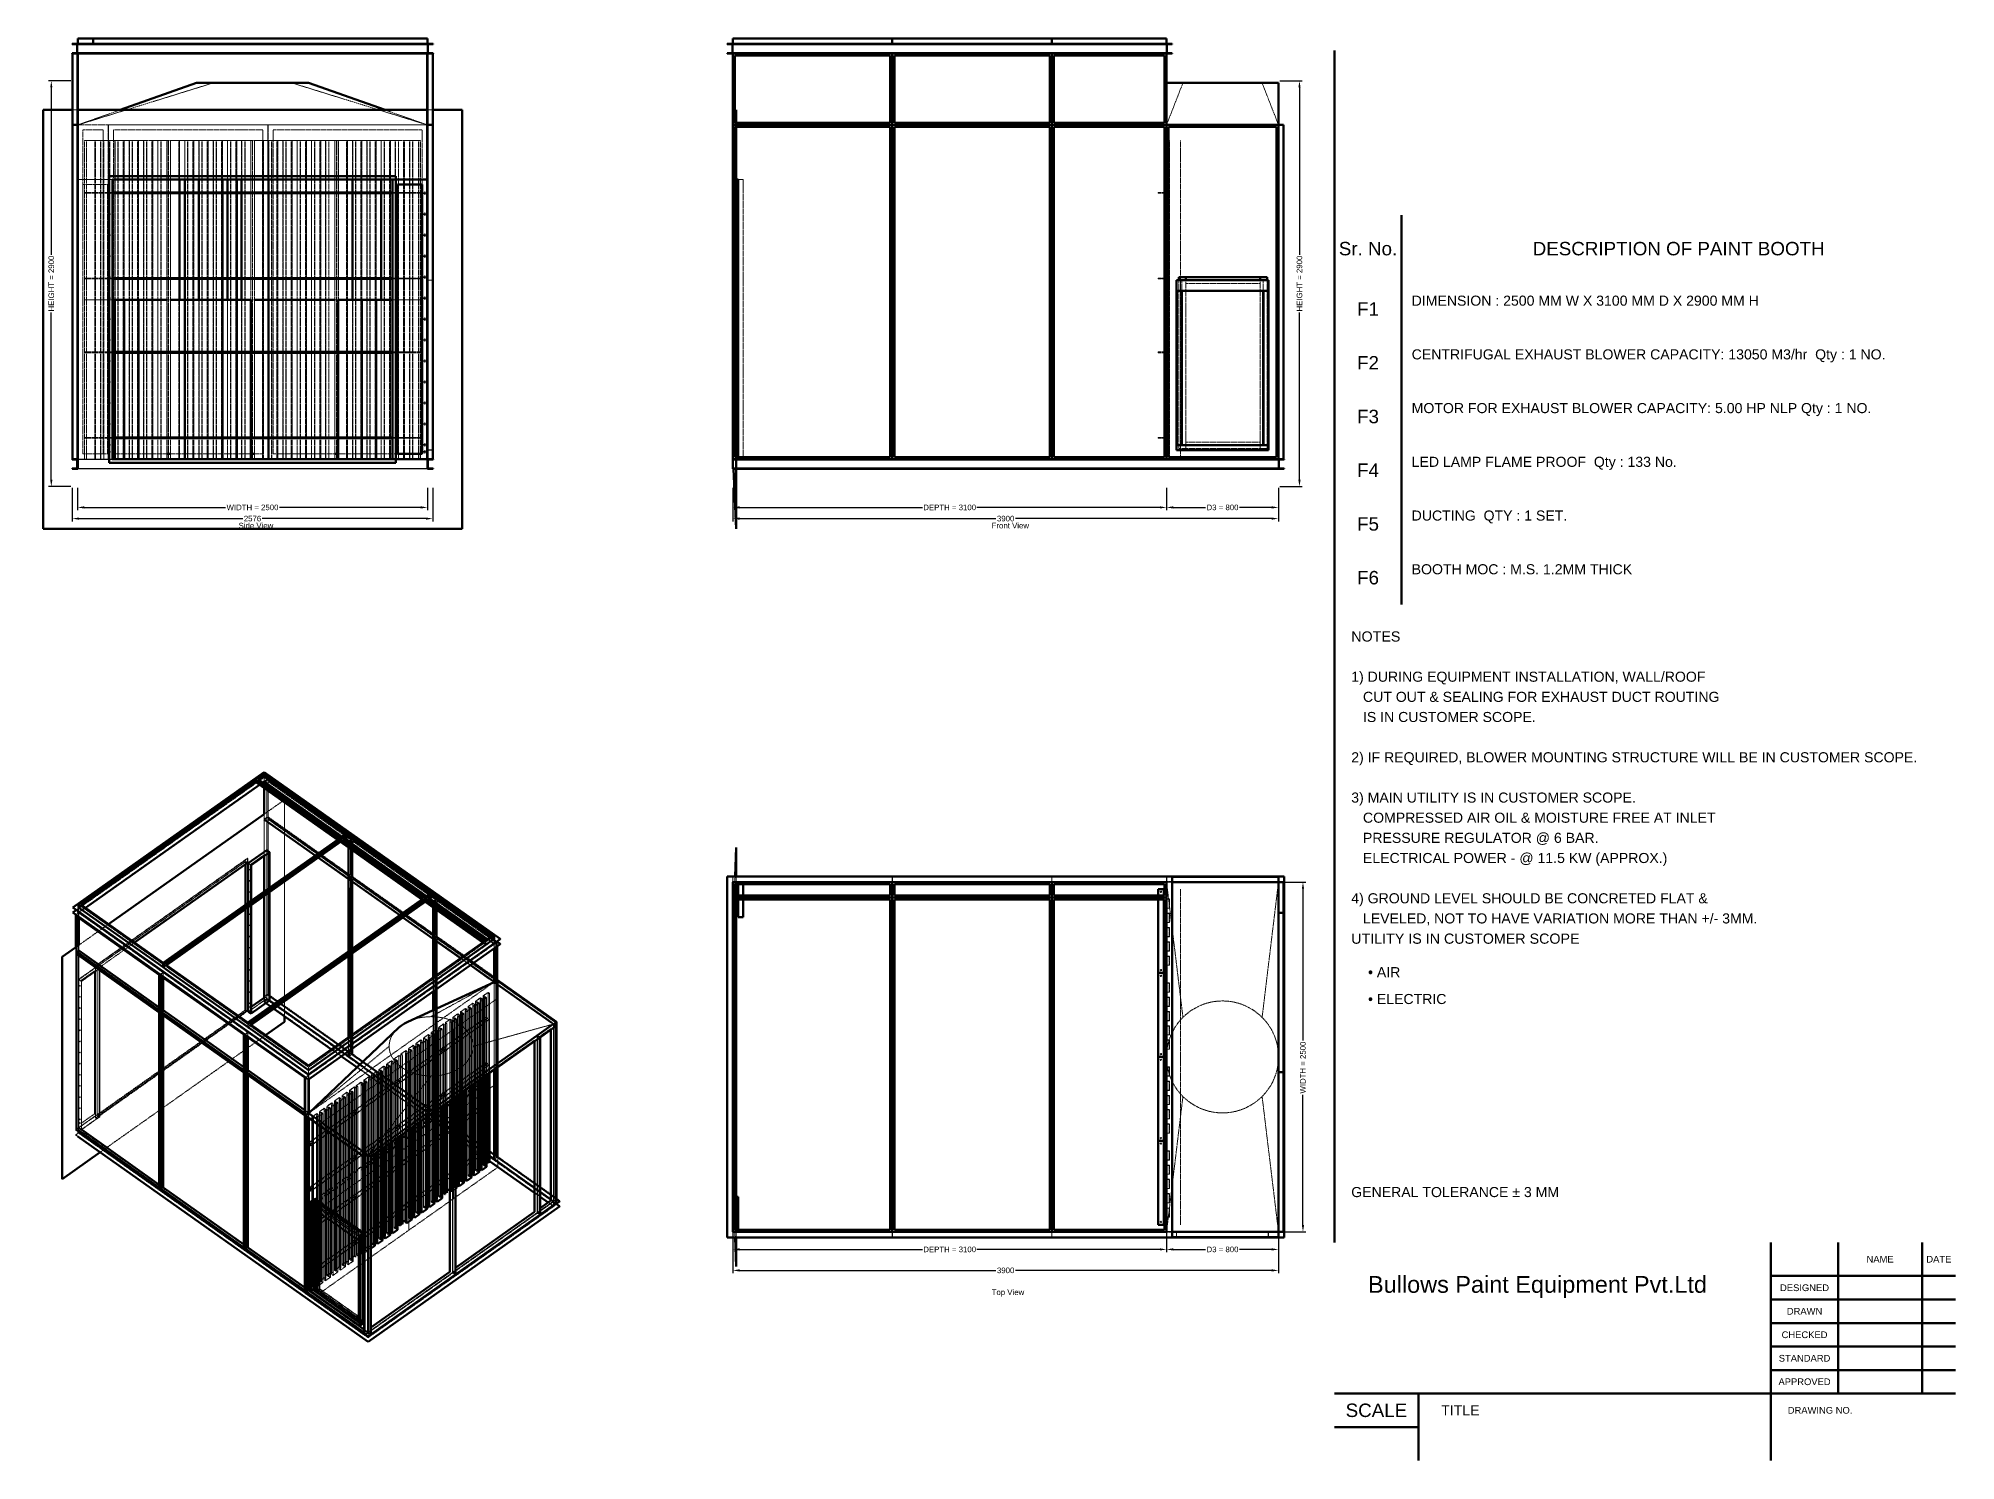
# Model space of a CAD drawing. Header units: millimetres. Extents: x 924 to 14628, y 360 to 10527.
import ezdxf
from ezdxf.enums import TextEntityAlignment as Align

# ---------------------------------------------------------------- set-up
doc = ezdxf.new("R2010")
doc.units = ezdxf.units.MM
doc.linetypes.add('Hidden', pattern=[15, 5, -3, 5, -2])
for name, color, linetype, lineweight in [('Default', 7, 'Continuous', 50), ('Edges', 7, 'Hidden', 15), ('HiddenEdges', 2, 'Hidden', 15), ('HiddenSilhouettes', 2, 'Hidden', 15), ('HiddenWires', 7, 'Hidden', 15), ('Silhouettes', 7, 'Continuous', 50), ('Wires', 7, 'Hidden', 15)]:
    doc.layers.add(name, color=color, linetype=linetype, lineweight=lineweight)
doc.layers.add('Dimension', color=7, linetype='Continuous', lineweight=50, true_color=0x6495ed)
doc.styles.add('Default', font='arial.ttf')
doc.dimstyles.get("Standard").update_dxf_attribs({"dimtxt": 0.18, "dimasz": 0.18, "dimexe": 0.18, "dimexo": 0.0625, "dimgap": 0.09, "dimtad": 0, "dimtih": 1, "dimtoh": 1, "dimdec": 4, "dimzin": 0, "dimdsep": 46, "dimtxsty": 'Standard', "dimcen": 0.09, "dimadec": 0, "dimazin": 0, "dimtfac": 1, "dimtdec": 4, "dimtofl": 0, "dimtmove": 0, "dimatfit": 3, "dimfxl": 1, "dimtolj": 1, "dimtzin": 0, "dimarcsym": 0})

msp = doc.modelspace()

# ---------------------------------------------------------------- texts
at = {"layer": 'Default', "style": 'Default'}
for s, height, p in [('Sr. No.', 96, (10428, 9024)), ('DESCRIPTION OF PAINT BOOTH', 96, (12648, 9024)), ('F1', 96, (10428, 8592)), ('F2', 96, (10428, 8208)), ('F3', 96, (10428, 7824)), ('F4', 96, (10428, 7440)), ('F5', 96, (10428, 7056)), ('F6', 96, (10428, 6672)), ('NAME', 48, (14088, 1800)), ('DATE', 48, (14508, 1800)), ('DESIGNED', 48, (13548, 1596)), ('DRAWN', 48, (13548, 1428)), ('CHECKED', 48, (13548, 1260)), ('STANDARD', 48, (13548, 1092)), ('APPROVED', 48, (13548, 924)), ('SCALE', 96, (10488, 720)), ('TITLE', 72, (11088, 720))]:
    msp.add_text(s, height=height, dxfattribs=at).set_placement(p, align=Align.MIDDLE_CENTER)
for s, height, p in [('DIMENSION : 2500 MM W X 3100 MM D X 2900 MM H', 72, (10740, 8688)), ('CENTRIFUGAL EXHAUST BLOWER CAPACITY: 13050 M3/hr  Qty : 1 NO.', 72, (10740, 8304)), ('MOTOR FOR EXHAUST BLOWER CAPACITY: 5.00 HP NLP Qty : 1 NO.', 72, (10740, 7920)), ('LED LAMP FLAME PROOF  Qty : 133 No.', 72, (10740, 7536)), ('DUCTING  QTY : 1 SET.', 72, (10740, 7152)), ('BOOTH MOC : M.S. 1.2MM THICK', 72, (10740, 6768)), ('NOTES', 73, (10308, 6288)), ('1) DURING EQUIPMENT INSTALLATION, WALL/ROOF', 72, (10308, 6000)), ('   CUT OUT & SEALING FOR EXHAUST DUCT ROUTING', 72, (10308, 5856)), ('   IS IN CUSTOMER SCOPE.', 72, (10308, 5712)), ('2) IF REQUIRED, BLOWER MOUNTING STRUCTURE WILL BE IN CUSTOMER SCOPE.', 72, (10308, 5424)), ('3) MAIN UTILITY IS IN CUSTOMER SCOPE.', 72, (10308, 5136)), ('   COMPRESSED AIR OIL & MOISTURE FREE AT INLET', 72, (10308, 4992)), ('   PRESSURE REGULATOR @ 6 BAR.', 72, (10308, 4848)), ('   ELECTRICAL POWER - @ 11.5 KW (APPROX.)', 72, (10308, 4704)), ('4) GROUND LEVEL SHOULD BE CONCRETED FLAT &', 72, (10308, 4416)), ('   LEVELED, NOT TO HAVE VARIATION MORE THAN +/- 3MM.', 72, (10308, 4272)), ('UTILITY IS IN CUSTOMER SCOPE', 73, (10308, 4128)), ('• AIR', 72, (10428, 3888)), ('• ELECTRIC', 72, (10428, 3696)), ('Bullows Paint Equipment Pvt.Ltd', 120, (10428, 1680))]:
    msp.add_text(s, height=height, dxfattribs=at).set_placement(p, align=Align.TOP_LEFT)
for s, height, p in [('GENERAL TOLERANCE ± 3 MM', 72, (10308, 2280)), ('DRAWING NO.', 48, (13428, 720))]:
    msp.add_text(s, height=height, dxfattribs=at).set_placement(p, align=Align.MIDDLE_LEFT)
at = {"layer": 'Dimension', "style": 'Default'}
for s, p in [('Side View', (2355.3333, 7024)), ('Front View', (7738, 7024)), ('Top View', (7738, 1544))]:
    msp.add_text(s, height=40, dxfattribs=at).set_placement(p)

# ---------------------------------------------------------------- blocks, each defined once
blk = doc.blocks.new('Top')
at = {"layer": 'Edges'}
for points in [[(1833, 283), (1950, 1250)], [(1190, 920), (1267, 283)], [(1190, -920), (1267, -283)], [(1833, -283), (1950, -1250)]]:
    blk.add_lwpolyline(points, dxfattribs=at)
for start, end in [(135, 154.2984), (45, 135), (315, 45), (205.7016, 225), (225, 315)]:
    blk.add_arc((1550, 0), 400, start, end, dxfattribs=at)
at = {"layer": 'HiddenEdges'}
blk.add_lwpolyline([(1150, 1250), (1190, 920)], dxfattribs=at)
for points in [[(-1953, 1253, 0), (1153, 1253, 0)], [(-1953, -1253, 0), (-1953, 1253, 0)], [(-1950, 1253, 0), (1953, 1253, 0)], [(-1949, 1287, 0), (-811, 1287, 0)], [(-1949, 1250, 0), (-1949, 1287, 0)], [(-1949, 1141, 0), (-1949, 1249, 0)], [(-1949, 1249, 0), (-811, 1249, 0)], [(-1935, 1287, 0), (-1935, 1288, 0)], [(-1912, 1001, 0), (-1912, 1249, 0)], [(-825, 1287, 0), (-825, 1288, 0)], [(-811, 1250, 0), (-811, 1287, 0)], [(-811, 1141, 0), (-811, 1249, 0)], [(-809, 1250, 0), (-809, 1287, 0)], [(-809, 1287, 0), (329, 1287, 0)], [(-809, 1141, 0), (-809, 1249, 0)], [(-809, 1249, 0), (329, 1249, 0)], [(-795, 1287, 0), (-795, 1288, 0)], [(315, 1287, 0), (315, 1288, 0)], [(329, 1250, 0), (329, 1287, 0)], [(329, 1141, 0), (329, 1249, 0)], [(331, 1250, 0), (331, 1287, 0)], [(331, 1287, 0), (1149, 1287, 0)], [(331, 1249, 0), (1149, 1249, 0)], [(331, 1141, 0), (331, 1249, 0)], [(345, 1287, 0), (345, 1288, 0)], [(1135, 1287, 0), (1135, 1288, 0)], [(1149, 1250, 0), (1149, 1287, 0)], [(1149, 1141, 0), (1149, 1249, 0)], [(1151, 1250, 0), (1151, 1287, 0)], [(1151, 1287, 0), (1949, 1287, 0)], [(1153, -1253, 0), (1153, 1253, 0)], [(1165, 1287, 0), (1165, 1288, 0)], [(1935, 1287, 0), (1935, 1288, 0)], [(1949, 1250, 0), (1949, 1287, 0)], [(1950, -1250, 0), (1950, 1250, 0)], [(1951, 1031, 0), (1951, 1249, 0)], [(1951, 1249, 0), (1987, 1249, 0)], [(1953, -1253, 0), (1953, 1253, 0)], [(-1949, 1141, 0), (-811, 1141, 0)], [(-1949, 1139, 0), (-811, 1139, 0)], [(-1949, -1249, 0), (-1949, 1139, 0)], [(-1913, 1213, 0), (-1912, 1213, 0)], [(-811, -1249, 0), (-811, 1139, 0)], [(-809, 1141, 0), (329, 1141, 0)], [(-809, -1249, 0), (-809, 1139, 0)], [(-809, 1139, 0), (329, 1139, 0)], [(329, -1249, 0), (329, 1139, 0)], [(331, 1141, 0), (1149, 1141, 0)], [(331, -1249, 0), (331, 1139, 0)], [(331, 1139, 0), (1149, 1139, 0)], [(1149, -1249, 0), (1149, 1139, 0)], [(1950, 1213, 0), (1951, 1213, 0)], [(-1950, 1000, 0), (-1925, 1000, 0)], [(-1913, 1037, 0), (-1912, 1037, 0)], [(-1913, 1021, 0), (-1912, 1021, 0)], [(-1913, 1020, 0), (-1912, 1020, 0)], [(-1913, 1019, 0), (-1912, 1019, 0)], [(-1913, 1018, 0), (-1912, 1018, 0)], [(-1913, 1017, 0), (-1912, 1017, 0)], [(-1912, 1001, 0), (-1876, 1001, 0)], [(1950, 1067, 0), (1951, 1067, 0)], [(1950, 993, 0), (1951, 993, 0)], [(1951, 1031, 0), (1987, 1031, 0)], [(1951, 1029, 0), (1987, 1029, 0)], [(1951, -109, 0), (1951, 1029, 0)], [(1950, -73, 0), (1951, -73, 0)], [(1951, -109, 0), (1987, -109, 0)], [(1951, -111, 0), (1987, -111, 0)], [(1951, -1249, 0), (1951, -111, 0)], [(1950, -147, 0), (1951, -147, 0)], [(1150, -1250, 0), (1190, -920, 0)], [(-1950, -1037, 0), (-1949, -1037, 0)], [(-1949, -1001, 0), (-1913, -1001, 0)], [(-1950, -1213, 0), (-1949, -1213, 0)], [(-1950, -1229, 0), (-1949, -1229, 0)], [(-1950, -1230, 0), (-1949, -1230, 0)], [(-1950, -1231, 0), (-1949, -1231, 0)], [(-1950, -1232, 0), (-1949, -1232, 0)], [(-1950, -1233, 0), (-1949, -1233, 0)], [(1950, -1213, 0), (1951, -1213, 0)], [(-1953, -1253, 0), (1153, -1253, 0)], [(-1950, -1253, 0), (1953, -1253, 0)], [(-1949, -1249, 0), (-811, -1249, 0)], [(-1949, -1287, 0), (-1949, -1250, 0)], [(-1949, -1287, 0), (-811, -1287, 0)], [(-1935, -1288, 0), (-1935, -1287, 0)], [(-825, -1288, 0), (-825, -1287, 0)], [(-811, -1287, 0), (-811, -1250, 0)], [(-809, -1249, 0), (329, -1249, 0)], [(-809, -1287, 0), (-809, -1250, 0)], [(-809, -1287, 0), (329, -1287, 0)], [(-795, -1288, 0), (-795, -1287, 0)], [(315, -1288, 0), (315, -1287, 0)], [(329, -1287, 0), (329, -1250, 0)], [(331, -1249, 0), (1149, -1249, 0)], [(331, -1287, 0), (331, -1250, 0)], [(331, -1287, 0), (1149, -1287, 0)], [(345, -1288, 0), (345, -1287, 0)], [(1135, -1288, 0), (1135, -1287, 0)], [(1149, -1287, 0), (1149, -1250, 0)], [(1151, -1287, 0), (1151, -1250, 0)], [(1151, -1287, 0), (1949, -1287, 0)], [(1165, -1288, 0), (1165, -1287, 0)], [(1222, -1252, 0), (1878, -1252, 0)], [(1222, -1286, 0), (1878, -1286, 0)], [(1260, -1250, 0), (1260, -1249, 0)], [(1840, -1250, 0), (1840, -1249, 0)], [(1935, -1288, 0), (1935, -1287, 0)], [(1949, -1287, 0), (1949, -1250, 0)], [(1951, -1249, 0), (1987, -1249, 0)]]:
    blk.add_polyline3d(points, dxfattribs=at)
blk.add_arc((1550, 0), 400, 154.2984, 205.7016, dxfattribs=at)
at = {"layer": 'HiddenSilhouettes'}
for points in [[(-1950, 1250, 0), (-1950, 1290, 0)], [(-1950, 1288, 0), (-810, 1288, 0)], [(-1950, 1250, 0), (-1950, 1288, 0)], [(-1950, 1251, 0), (-810, 1251, 0)], [(-1947, 1003, 0), (-1934, 1290, 0)], [(-1925, 1235, 0), (-1925, 1290, 0)], [(-1913, 1235, 0), (-1913, 1250, 0)], [(-1876, 1235, 0), (-1876, 1250, 0)], [(-810, 1250, 0), (-810, 1288, 0)], [(-810, 1288, 0), (330, 1288, 0)], [(-810, 1251, 0), (330, 1251, 0)], [(330, 1250, 0), (330, 1288, 0)], [(330, 1288, 0), (1150, 1288, 0)], [(330, 1251, 0), (1150, 1251, 0)], [(1119, 1250, 0), (1244, 1250, 0)], [(1150, 1250, 0), (1150, 1288, 0)], [(1150, 1288, 0), (1190, 1288, 0)], [(1150, 1251, 0), (1950, 1251, 0)], [(1150, 1250, 0), (1190, 1250, 0)], [(-1925, 1125, 0), (-1925, 1155, 0)], [(-1913, 1125, 0), (-1913, 1155, 0)], [(-1876, 1125, 0), (-1876, 1155, 0)], [(1090, 1125, 0), (1090, 1155, 0)], [(1130, 1125, 0), (1130, 1155, 0)], [(1130, 1125, 0), (1130, 1155, 0)], [(1131, 1125, 0), (1131, 1155, 0)], [(1135, 1188, 0), (1150, 1188, 0)], [(1135, 1186, 0), (1150, 1186, 0)], [(1135, 1123, 0), (1150, 1123, 0)], [(1135, 1122, 0), (1150, 1122, 0)], [(1150, 1129, 0), (1170, 1129, 0)], [(1150, 1127, 0), (1169, 1127, 0)], [(1169, 1064, 0), (1169, 1127, 0)], [(1170, 1063, 0), (1170, 1129, 0)], [(-1950, 1025, 0), (-1947, 1025, 0)], [(-1947, -1025, 0), (-1947, 1025, 0)], [(-1913, 1021, 0), (-1912, 1021, 0)], [(-1913, 1017, 0), (-1912, 1017, 0)], [(1135, 1086, 0), (1150, 1086, 0)], [(1135, 1084, 0), (1150, 1084, 0)], [(1135, 1021, 0), (1150, 1021, 0)], [(1135, 1020, 0), (1150, 1020, 0)], [(1135, 984, 0), (1150, 984, 0)], [(1135, 982, 0), (1150, 982, 0)], [(1150, 1064, 0), (1169, 1064, 0)], [(1150, 1063, 0), (1170, 1063, 0)], [(1150, 1027, 0), (1170, 1027, 0)], [(1150, 1025, 0), (1169, 1025, 0)], [(1150, 962, 0), (1169, 962, 0)], [(1150, 961, 0), (1170, 961, 0)], [(1169, 962, 0), (1169, 1025, 0)], [(1170, 961, 0), (1170, 1027, 0)], [(1135, 919, 0), (1150, 919, 0)], [(1135, 918, 0), (1150, 918, 0)], [(1135, 882, 0), (1150, 882, 0)], [(1135, 880, 0), (1150, 880, 0)], [(1150, 925, 0), (1170, 925, 0)], [(1150, 923, 0), (1169, 923, 0)], [(1150, 860, 0), (1169, 860, 0)], [(1150, 859, 0), (1170, 859, 0)], [(1150, 823, 0), (1170, 823, 0)], [(1169, 860, 0), (1169, 923, 0)], [(1170, 859, 0), (1170, 925, 0)], [(1170, 757, 0), (1170, 823, 0)], [(1135, 817, 0), (1150, 817, 0)], [(1135, 816, 0), (1150, 816, 0)], [(1135, 780, 0), (1150, 780, 0)], [(1135, 778, 0), (1150, 778, 0)], [(1135, 715, 0), (1150, 715, 0)], [(1135, 714, 0), (1150, 714, 0)], [(1150, 821, 0), (1169, 821, 0)], [(1150, 758, 0), (1169, 758, 0)], [(1150, 757, 0), (1170, 757, 0)], [(1150, 721, 0), (1170, 721, 0)], [(1150, 719, 0), (1169, 719, 0)], [(1169, 758, 0), (1169, 821, 0)], [(1169, 656, 0), (1169, 719, 0)], [(1170, 655, 0), (1170, 721, 0)], [(1135, 678, 0), (1150, 678, 0)], [(1135, 676, 0), (1150, 676, 0)], [(1135, 613, 0), (1150, 613, 0)], [(1135, 612, 0), (1150, 612, 0)], [(1135, 588, 0), (1150, 588, 0)], [(1135, 586, 0), (1150, 586, 0)], [(1150, 656, 0), (1169, 656, 0)], [(1150, 655, 0), (1170, 655, 0)], [(1135, 523, 0), (1150, 523, 0)], [(1135, 522, 0), (1150, 522, 0)], [(1135, 486, 0), (1150, 486, 0)], [(1135, 484, 0), (1150, 484, 0)], [(1135, 421, 0), (1150, 421, 0)], [(1135, 420, 0), (1150, 420, 0)], [(1150, 529, 0), (1170, 529, 0)], [(1150, 527, 0), (1169, 527, 0)], [(1150, 464, 0), (1169, 464, 0)], [(1150, 463, 0), (1170, 463, 0)], [(1150, 427, 0), (1170, 427, 0)], [(1150, 425, 0), (1169, 425, 0)], [(1169, 464, 0), (1169, 527, 0)], [(1169, 362, 0), (1169, 425, 0)], [(1170, 463, 0), (1170, 529, 0)], [(1170, 361, 0), (1170, 427, 0)], [(1135, 384, 0), (1150, 384, 0)], [(1135, 382, 0), (1150, 382, 0)], [(1135, 319, 0), (1150, 319, 0)], [(1135, 318, 0), (1150, 318, 0)], [(1135, 282, 0), (1150, 282, 0)], [(1135, 280, 0), (1150, 280, 0)], [(1150, 362, 0), (1169, 362, 0)], [(1150, 361, 0), (1170, 361, 0)], [(1150, 325, 0), (1170, 325, 0)], [(1150, 323, 0), (1169, 323, 0)], [(1169, 260, 0), (1169, 323, 0)], [(1170, 259, 0), (1170, 325, 0)], [(1135, 217, 0), (1150, 217, 0)], [(1135, 216, 0), (1150, 216, 0)], [(1135, 180, 0), (1150, 180, 0)], [(1135, 178, 0), (1150, 178, 0)], [(1150, 260, 0), (1169, 260, 0)], [(1150, 259, 0), (1170, 259, 0)], [(1150, 223, 0), (1170, 223, 0)], [(1150, 221, 0), (1169, 221, 0)], [(1150, 158, 0), (1169, 158, 0)], [(1150, 157, 0), (1170, 157, 0)], [(1169, 158, 0), (1169, 221, 0)], [(1170, 157, 0), (1170, 223, 0)], [(1135, 115, 0), (1150, 115, 0)], [(1135, 114, 0), (1150, 114, 0)], [(1135, 78, 0), (1150, 78, 0)], [(1135, 76, 0), (1150, 76, 0)], [(1135, 13, 0), (1150, 13, 0)], [(1135, 12, 0), (1150, 12, 0)], [(1150, 121, 0), (1170, 121, 0)], [(1150, 119, 0), (1169, 119, 0)], [(1150, 56, 0), (1169, 56, 0)], [(1150, 55, 0), (1170, 55, 0)], [(1169, 56, 0), (1169, 119, 0)], [(1170, 55, 0), (1170, 121, 0)], [(1135, -12, 0), (1150, -12, 0)], [(1135, -14, 0), (1150, -14, 0)], [(1135, -77, 0), (1150, -77, 0)], [(1135, -78, 0), (1150, -78, 0)], [(1135, -114, 0), (1150, -114, 0)], [(1135, -116, 0), (1150, -116, 0)], [(1150, -71, 0), (1170, -71, 0)], [(1150, -73, 0), (1169, -73, 0)], [(1150, -136, 0), (1169, -136, 0)], [(1169, -136, 0), (1169, -73, 0)], [(1170, -137, 0), (1170, -71, 0)], [(1135, -179, 0), (1150, -179, 0)], [(1135, -180, 0), (1150, -180, 0)], [(1135, -216, 0), (1150, -216, 0)], [(1135, -218, 0), (1150, -218, 0)], [(1150, -137, 0), (1170, -137, 0)], [(1150, -173, 0), (1170, -173, 0)], [(1150, -175, 0), (1169, -175, 0)], [(1150, -238, 0), (1169, -238, 0)], [(1150, -239, 0), (1170, -239, 0)], [(1169, -238, 0), (1169, -175, 0)], [(1170, -239, 0), (1170, -173, 0)], [(1135, -281, 0), (1150, -281, 0)], [(1135, -282, 0), (1150, -282, 0)], [(1135, -318, 0), (1150, -318, 0)], [(1135, -320, 0), (1150, -320, 0)], [(1135, -383, 0), (1150, -383, 0)], [(1135, -384, 0), (1150, -384, 0)], [(1150, -275, 0), (1170, -275, 0)], [(1150, -277, 0), (1169, -277, 0)], [(1150, -340, 0), (1169, -340, 0)], [(1150, -341, 0), (1170, -341, 0)], [(1150, -377, 0), (1170, -377, 0)], [(1150, -379, 0), (1169, -379, 0)], [(1169, -340, 0), (1169, -277, 0)], [(1169, -442, 0), (1169, -379, 0)], [(1170, -341, 0), (1170, -275, 0)], [(1170, -443, 0), (1170, -377, 0)], [(1135, -420, 0), (1150, -420, 0)], [(1135, -422, 0), (1150, -422, 0)], [(1135, -485, 0), (1150, -485, 0)], [(1135, -486, 0), (1150, -486, 0)], [(1135, -522, 0), (1150, -522, 0)], [(1135, -524, 0), (1150, -524, 0)], [(1150, -442, 0), (1169, -442, 0)], [(1150, -443, 0), (1170, -443, 0)], [(1150, -479, 0), (1170, -479, 0)], [(1150, -481, 0), (1169, -481, 0)], [(1150, -544, 0), (1169, -544, 0)], [(1150, -545, 0), (1170, -545, 0)], [(1169, -544, 0), (1169, -481, 0)], [(1170, -545, 0), (1170, -479, 0)], [(1135, -587, 0), (1150, -587, 0)], [(1135, -588, 0), (1150, -588, 0)], [(1135, -612, 0), (1150, -612, 0)], [(1135, -614, 0), (1150, -614, 0)], [(1135, -677, 0), (1150, -677, 0)], [(1135, -678, 0), (1150, -678, 0)], [(1150, -671, 0), (1170, -671, 0)], [(1150, -673, 0), (1169, -673, 0)], [(1169, -736, 0), (1169, -673, 0)], [(1170, -737, 0), (1170, -671, 0)], [(1135, -714, 0), (1150, -714, 0)], [(1135, -716, 0), (1150, -716, 0)], [(1135, -779, 0), (1150, -779, 0)], [(1135, -780, 0), (1150, -780, 0)], [(1135, -816, 0), (1150, -816, 0)], [(1135, -818, 0), (1150, -818, 0)], [(1150, -736, 0), (1169, -736, 0)], [(1150, -737, 0), (1170, -737, 0)], [(1150, -773, 0), (1170, -773, 0)], [(1150, -775, 0), (1169, -775, 0)], [(1169, -838, 0), (1169, -775, 0)], [(1170, -839, 0), (1170, -773, 0)], [(1135, -881, 0), (1150, -881, 0)], [(1135, -882, 0), (1150, -882, 0)], [(1135, -918, 0), (1150, -918, 0)], [(1135, -920, 0), (1150, -920, 0)], [(1150, -838, 0), (1169, -838, 0)], [(1150, -839, 0), (1170, -839, 0)], [(1150, -875, 0), (1170, -875, 0)], [(1150, -877, 0), (1169, -877, 0)], [(1150, -940, 0), (1169, -940, 0)], [(1150, -941, 0), (1170, -941, 0)], [(1169, -940, 0), (1169, -877, 0)], [(1170, -941, 0), (1170, -875, 0)], [(-1950, -1000, 0), (-1925, -1000, 0)], [(-1950, -1025, 0), (-1947, -1025, 0)], [(-1947, -1003, 0), (-1934, -1290, 0)], [(1135, -983, 0), (1150, -983, 0)], [(1135, -984, 0), (1150, -984, 0)], [(1135, -1020, 0), (1150, -1020, 0)], [(1135, -1022, 0), (1150, -1022, 0)], [(1135, -1085, 0), (1150, -1085, 0)], [(1135, -1086, 0), (1150, -1086, 0)], [(1150, -977, 0), (1170, -977, 0)], [(1150, -979, 0), (1169, -979, 0)], [(1150, -1042, 0), (1169, -1042, 0)], [(1150, -1044, 0), (1170, -1044, 0)], [(1150, -1080, 0), (1170, -1080, 0)], [(1150, -1081, 0), (1169, -1081, 0)], [(1169, -1042, 0), (1169, -979, 0)], [(1169, -1144, 0), (1169, -1081, 0)], [(1170, -1044, 0), (1170, -977, 0)], [(1170, -1146, 0), (1170, -1080, 0)], [(-1950, -1229, 0), (-1949, -1229, 0)], [(-1950, -1233, 0), (-1949, -1233, 0)], [(1135, -1122, 0), (1150, -1122, 0)], [(1135, -1124, 0), (1150, -1124, 0)], [(1135, -1187, 0), (1150, -1187, 0)], [(1135, -1188, 0), (1150, -1188, 0)], [(1150, -1144, 0), (1169, -1144, 0)], [(1150, -1146, 0), (1170, -1146, 0)], [(-1950, -1249, 0), (-810, -1249, 0)], [(-1950, -1288, 0), (-1950, -1250, 0)], [(-1950, -1290, 0), (-1950, -1250, 0)], [(-1950, -1288, 0), (-810, -1288, 0)], [(-1925, -1290, 0), (-1925, -1235, 0)], [(-1913, -1250, 0), (-1913, -1235, 0)], [(-995, -1250, 0), (995, -1250, 0)], [(-810, -1249, 0), (330, -1249, 0)], [(-810, -1288, 0), (-810, -1250, 0)], [(-810, -1288, 0), (330, -1288, 0)], [(330, -1249, 0), (1150, -1249, 0)], [(330, -1288, 0), (330, -1250, 0)], [(330, -1288, 0), (1150, -1288, 0)], [(1119, -1250, 0), (1244, -1250, 0)], [(1119, -1290, 0), (1190, -1290, 0)], [(1150, -1249, 0), (1950, -1249, 0)], [(1150, -1288, 0), (1150, -1250, 0)], [(1150, -1250, 0), (1190, -1250, 0)], [(1150, -1288, 0), (1190, -1288, 0)], [(1220, -1288, 0), (1220, -1250, 0)], [(1222, -1288, 0), (1222, -1250, 0)], [(1224, -1252, 0), (1224, -1250, 0)], [(1238, -1247, 0), (1288, -1247, 0)], [(1238, -1250, 0), (1238, -1247, 0)], [(1258, -1252, 0), (1258, -1250, 0)], [(1260, -1252, 0), (1260, -1250, 0)], [(1288, -1250, 0), (1288, -1247, 0)], [(1288, -1247, 0), (1818, -1247, 0)], [(1818, -1250, 0), (1818, -1247, 0)], [(1818, -1247, 0), (1868, -1247, 0)], [(1840, -1252, 0), (1840, -1250, 0)], [(1842, -1252, 0), (1842, -1250, 0)], [(1868, -1250, 0), (1868, -1247, 0)], [(1876, -1288, 0), (1876, -1250, 0)], [(1878, -1288, 0), (1878, -1250, 0)], [(1950, -1250, 0), (1950, -1249, 0)]]:
    blk.add_polyline3d(points, dxfattribs=at)
at = {"layer": 'HiddenWires'}
for points in [[(1250, 600, 0), (1250, 1200, 0)], [(1250, 0, 0), (1250, 600, 0)], [(1250, -600, 0), (1250, 0, 0)], [(1250, -1200, 0), (1250, -600, 0)]]:
    blk.add_polyline3d(points, dxfattribs=at)
at = {"layer": 'Silhouettes'}
for points in [[(-1934, 1290), (-1925, 1497)], [(-1934, -1290), (-1925, -1497)]]:
    blk.add_lwpolyline(points, dxfattribs=at)
for points in [[(-1925, 1290, 0), (-1925, 1497, 0)], [(-1990, 1290, 0), (1190, 1290, 0)], [(-1990, -1290, 0), (-1990, 1290, 0)], [(-1950, 1250, 0), (-810, 1250, 0)], [(-1950, 1140, 0), (-1950, 1250, 0)], [(-1950, 1123, 0), (-1950, 1250, 0)], [(-1935, 1155, 0), (-1935, 1235, 0)], [(-1935, 1235, 0), (-825, 1235, 0)], [(-1925, 1155, 0), (-1925, 1235, 0)], [(-1913, 1155, 0), (-1913, 1235, 0)], [(-1876, 1155, 0), (-1876, 1235, 0)], [(-995, 1250, 0), (995, 1250, 0)], [(-825, 1155, 0), (-825, 1235, 0)], [(-810, 1140, 0), (-810, 1250, 0)], [(-810, 1250, 0), (330, 1250, 0)], [(-795, 1155, 0), (-795, 1235, 0)], [(-795, 1235, 0), (315, 1235, 0)], [(315, 1155, 0), (315, 1235, 0)], [(330, 1250, 0), (1150, 1250, 0)], [(330, 1140, 0), (330, 1250, 0)], [(345, 1155, 0), (345, 1235, 0)], [(345, 1235, 0), (1135, 1235, 0)], [(1119, 1290, 0), (1990, 1290, 0)], [(1135, 1155, 0), (1135, 1235, 0)], [(1150, 1140, 0), (1150, 1250, 0)], [(1190, -1290, 0), (1190, 1290, 0)], [(1190, 1288, 0), (1950, 1288, 0)], [(1190, 1250, 0), (1950, 1250, 0)], [(1950, 1250, 0), (1950, 1288, 0)], [(1950, 0, 0), (1950, 1250, 0)], [(1950, 1123, 0), (1950, 1250, 0)], [(1950, 1250, 0), (1987, 1250, 0)], [(1987, 1030, 0), (1987, 1250, 0)], [(1990, -1290, 0), (1990, 1290, 0)], [(-1950, 1140, 0), (-810, 1140, 0)], [(-1950, -1250, 0), (-1950, 1140, 0)], [(-1935, 1155, 0), (-825, 1155, 0)], [(-1935, 1125, 0), (-825, 1125, 0)], [(-1935, -1235, 0), (-1935, 1125, 0)], [(-1925, -1235, 0), (-1925, 1125, 0)], [(-1913, 1000, 0), (-1913, 1125, 0)], [(-1876, 1000, 0), (-1876, 1125, 0)], [(-825, -1235, 0), (-825, 1125, 0)], [(-810, -1250, 0), (-810, 1140, 0)], [(-810, 1140, 0), (330, 1140, 0)], [(-795, 1155, 0), (315, 1155, 0)], [(-795, -1235, 0), (-795, 1125, 0)], [(-795, 1125, 0), (315, 1125, 0)], [(315, -1235, 0), (315, 1125, 0)], [(330, -1250, 0), (330, 1140, 0)], [(330, 1140, 0), (1150, 1140, 0)], [(345, 1155, 0), (1135, 1155, 0)], [(345, -1235, 0), (345, 1125, 0)], [(345, 1125, 0), (1135, 1125, 0)], [(1090, 1155, 0), (1090, 1200, 0)], [(1090, 1200, 0), (1130, 1200, 0)], [(1090, 600, 0), (1090, 1125, 0)], [(1130, 1155, 0), (1130, 1200, 0)], [(1130, 1155, 0), (1130, 1188, 0)], [(1130, 1188, 0), (1135, 1188, 0)], [(1130, 1122, 0), (1130, 1125, 0)], [(1130, 600, 0), (1130, 1125, 0)], [(1130, 1122, 0), (1135, 1122, 0)], [(1131, 1155, 0), (1131, 1186, 0)], [(1131, 1186, 0), (1135, 1186, 0)], [(1131, 1123, 0), (1131, 1125, 0)], [(1131, 1123, 0), (1135, 1123, 0)], [(1135, -1235, 0), (1135, 1125, 0)], [(1150, 1123, 0), (1150, 1216, 0)], [(1150, -1250, 0), (1150, 1140, 0)], [(-1913, 1000, 0), (-1876, 1000, 0)], [(1130, 1020, 0), (1130, 1086, 0)], [(1130, 1086, 0), (1135, 1086, 0)], [(1130, 1020, 0), (1135, 1020, 0)], [(1130, 918, 0), (1130, 984, 0)], [(1130, 984, 0), (1135, 984, 0)], [(1131, 1021, 0), (1131, 1084, 0)], [(1131, 1084, 0), (1135, 1084, 0)], [(1131, 1021, 0), (1135, 1021, 0)], [(1131, 919, 0), (1131, 982, 0)], [(1131, 982, 0), (1135, 982, 0)], [(1950, 1030, 0), (1987, 1030, 0)], [(1987, -110, 0), (1987, 1030, 0)], [(1130, 918, 0), (1135, 918, 0)], [(1130, 816, 0), (1130, 882, 0)], [(1130, 882, 0), (1135, 882, 0)], [(1131, 919, 0), (1135, 919, 0)], [(1131, 817, 0), (1131, 880, 0)], [(1131, 880, 0), (1135, 880, 0)], [(1130, 816, 0), (1135, 816, 0)], [(1130, 714, 0), (1130, 780, 0)], [(1130, 780, 0), (1135, 780, 0)], [(1130, 714, 0), (1135, 714, 0)], [(1131, 817, 0), (1135, 817, 0)], [(1131, 715, 0), (1131, 778, 0)], [(1131, 778, 0), (1135, 778, 0)], [(1131, 715, 0), (1135, 715, 0)], [(1090, 0, 0), (1090, 600, 0)], [(1090, 600, 0), (1130, 600, 0)], [(1130, 612, 0), (1130, 678, 0)], [(1130, 678, 0), (1135, 678, 0)], [(1130, 612, 0), (1135, 612, 0)], [(1130, 0, 0), (1130, 600, 0)], [(1130, 522, 0), (1130, 588, 0)], [(1130, 588, 0), (1135, 588, 0)], [(1131, 613, 0), (1131, 676, 0)], [(1131, 676, 0), (1135, 676, 0)], [(1131, 613, 0), (1135, 613, 0)], [(1131, 523, 0), (1131, 586, 0)], [(1131, 586, 0), (1135, 586, 0)], [(1130, 522, 0), (1135, 522, 0)], [(1130, 420, 0), (1130, 486, 0)], [(1130, 486, 0), (1135, 486, 0)], [(1130, 420, 0), (1135, 420, 0)], [(1131, 523, 0), (1135, 523, 0)], [(1131, 421, 0), (1131, 484, 0)], [(1131, 484, 0), (1135, 484, 0)], [(1131, 421, 0), (1135, 421, 0)], [(1130, 318, 0), (1130, 384, 0)], [(1130, 384, 0), (1135, 384, 0)], [(1130, 318, 0), (1135, 318, 0)], [(1130, 216, 0), (1130, 282, 0)], [(1130, 282, 0), (1135, 282, 0)], [(1131, 319, 0), (1131, 382, 0)], [(1131, 382, 0), (1135, 382, 0)], [(1131, 319, 0), (1135, 319, 0)], [(1131, 217, 0), (1131, 280, 0)], [(1131, 280, 0), (1135, 280, 0)], [(1130, 216, 0), (1135, 216, 0)], [(1130, 114, 0), (1130, 180, 0)], [(1130, 180, 0), (1135, 180, 0)], [(1131, 217, 0), (1135, 217, 0)], [(1131, 115, 0), (1131, 178, 0)], [(1131, 178, 0), (1135, 178, 0)], [(1090, -600, 0), (1090, 0, 0)], [(1090, 0, 0), (1130, 0, 0)], [(1130, 114, 0), (1135, 114, 0)], [(1130, 12, 0), (1130, 78, 0)], [(1130, 78, 0), (1135, 78, 0)], [(1130, 12, 0), (1135, 12, 0)], [(1130, -600, 0), (1130, 0, 0)], [(1131, 115, 0), (1135, 115, 0)], [(1131, 13, 0), (1131, 76, 0)], [(1131, 76, 0), (1135, 76, 0)], [(1131, 13, 0), (1135, 13, 0)], [(1950, -1249, 0), (1950, 0, 0)], [(1130, -78, 0), (1130, -12, 0)], [(1130, -12, 0), (1135, -12, 0)], [(1130, -78, 0), (1135, -78, 0)], [(1130, -180, 0), (1130, -114, 0)], [(1130, -114, 0), (1135, -114, 0)], [(1131, -77, 0), (1131, -14, 0)], [(1131, -14, 0), (1135, -14, 0)], [(1131, -77, 0), (1135, -77, 0)], [(1131, -179, 0), (1131, -116, 0)], [(1131, -116, 0), (1135, -116, 0)], [(1950, -110, 0), (1987, -110, 0)], [(1987, -1250, 0), (1987, -110, 0)], [(1130, -180, 0), (1135, -180, 0)], [(1130, -282, 0), (1130, -216, 0)], [(1130, -216, 0), (1135, -216, 0)], [(1131, -179, 0), (1135, -179, 0)], [(1131, -281, 0), (1131, -218, 0)], [(1131, -218, 0), (1135, -218, 0)], [(1130, -282, 0), (1135, -282, 0)], [(1130, -384, 0), (1130, -318, 0)], [(1130, -318, 0), (1135, -318, 0)], [(1130, -384, 0), (1135, -384, 0)], [(1131, -281, 0), (1135, -281, 0)], [(1131, -383, 0), (1131, -320, 0)], [(1131, -320, 0), (1135, -320, 0)], [(1131, -383, 0), (1135, -383, 0)], [(1130, -486, 0), (1130, -420, 0)], [(1130, -420, 0), (1135, -420, 0)], [(1130, -486, 0), (1135, -486, 0)], [(1130, -588, 0), (1130, -522, 0)], [(1130, -522, 0), (1135, -522, 0)], [(1131, -485, 0), (1131, -422, 0)], [(1131, -422, 0), (1135, -422, 0)], [(1131, -485, 0), (1135, -485, 0)], [(1131, -587, 0), (1131, -524, 0)], [(1131, -524, 0), (1135, -524, 0)], [(1090, -1200, 0), (1090, -600, 0)], [(1090, -600, 0), (1130, -600, 0)], [(1130, -588, 0), (1135, -588, 0)], [(1130, -1200, 0), (1130, -600, 0)], [(1130, -678, 0), (1130, -612, 0)], [(1130, -612, 0), (1135, -612, 0)], [(1130, -678, 0), (1135, -678, 0)], [(1131, -587, 0), (1135, -587, 0)], [(1131, -677, 0), (1131, -614, 0)], [(1131, -614, 0), (1135, -614, 0)], [(1131, -677, 0), (1135, -677, 0)], [(1130, -780, 0), (1130, -714, 0)], [(1130, -714, 0), (1135, -714, 0)], [(1130, -780, 0), (1135, -780, 0)], [(1130, -882, 0), (1130, -816, 0)], [(1130, -816, 0), (1135, -816, 0)], [(1131, -779, 0), (1131, -716, 0)], [(1131, -716, 0), (1135, -716, 0)], [(1131, -779, 0), (1135, -779, 0)], [(1131, -881, 0), (1131, -818, 0)], [(1131, -818, 0), (1135, -818, 0)], [(1130, -882, 0), (1135, -882, 0)], [(1130, -984, 0), (1130, -918, 0)], [(1130, -918, 0), (1135, -918, 0)], [(1131, -881, 0), (1135, -881, 0)], [(1131, -983, 0), (1131, -920, 0)], [(1131, -920, 0), (1135, -920, 0)], [(-1925, -1000, 0), (-1913, -1000, 0)], [(-1913, -1235, 0), (-1913, -1000, 0)], [(1130, -984, 0), (1135, -984, 0)], [(1130, -1086, 0), (1130, -1020, 0)], [(1130, -1020, 0), (1135, -1020, 0)], [(1130, -1086, 0), (1135, -1086, 0)], [(1131, -983, 0), (1135, -983, 0)], [(1131, -1085, 0), (1131, -1022, 0)], [(1131, -1022, 0), (1135, -1022, 0)], [(1131, -1085, 0), (1135, -1085, 0)], [(1090, -1200, 0), (1130, -1200, 0)], [(1130, -1188, 0), (1130, -1122, 0)], [(1130, -1122, 0), (1135, -1122, 0)], [(1130, -1188, 0), (1135, -1188, 0)], [(1131, -1187, 0), (1131, -1124, 0)], [(1131, -1124, 0), (1135, -1124, 0)], [(1131, -1187, 0), (1135, -1187, 0)], [(1950, -1250, 0), (1950, -1123, 0)], [(-1990, -1290, 0), (1190, -1290, 0)], [(-1950, -1250, 0), (-810, -1250, 0)], [(-1935, -1235, 0), (-825, -1235, 0)], [(-1925, -1497, 0), (-1925, -1290, 0)], [(-810, -1250, 0), (330, -1250, 0)], [(-795, -1235, 0), (315, -1235, 0)], [(330, -1250, 0), (1150, -1250, 0)], [(345, -1235, 0), (1135, -1235, 0)], [(1190, -1250, 0), (1950, -1250, 0)], [(1190, -1288, 0), (1950, -1288, 0)], [(1190, -1290, 0), (1990, -1290, 0)], [(1950, -1288, 0), (1950, -1250, 0)], [(1950, -1250, 0), (1987, -1250, 0)]]:
    blk.add_polyline3d(points, dxfattribs=at)
for points in [[(-1950, 1290, 0)], [(1950, 1251, 0)], [(1130, 468, 0)], [(330, -1249, 0)], [(330, -1250, 0)]]:
    blk.add_polyline3d(points, close=True, dxfattribs=at)
at = {"layer": 'Wires'}
for centre in [(1110, 1180), (1110, 620), (1110, 580), (1110, 20), (1110, -20), (1110, -580), (1110, -620), (1110, -1180)]:
    blk.add_circle(centre, 5, dxfattribs=at)
blk = doc.blocks.new('Front')
at = {"layer": 'Edges'}
for points in [[(1150, 1135, 0), (1267, 1434, 0)], [(1833, 1434, 0), (1950, 1135, 0)]]:
    blk.add_polyline3d(points, dxfattribs=at)
at = {"layer": 'HiddenEdges'}
blk.add_lwpolyline([(1150, 1134), (1150, 1135)], dxfattribs=at)
for points in [[(-1950, 1645, 0), (-1950, 1715, 0)], [(-1949, 1752, 0), (-811, 1752, 0)], [(-1949, 1715, 0), (-1949, 1752, 0)], [(-1935, 1752, 0), (-1935, 1753, 0)], [(-825, 1752, 0), (-825, 1753, 0)], [(-811, 1715, 0), (-811, 1752, 0)], [(-809, 1752, 0), (329, 1752, 0)], [(-809, 1715, 0), (-809, 1752, 0)], [(-795, 1752, 0), (-795, 1753, 0)], [(315, 1752, 0), (315, 1753, 0)], [(329, 1715, 0), (329, 1752, 0)], [(331, 1752, 0), (1149, 1752, 0)], [(331, 1715, 0), (331, 1752, 0)], [(345, 1752, 0), (345, 1753, 0)], [(1135, 1752, 0), (1135, 1753, 0)], [(1149, 1715, 0), (1149, 1752, 0)], [(1150, 1645, 0), (1150, 1715, 0)], [(-1949, 1136, 0), (-1949, 1644, 0)], [(-1949, 1644, 0), (-811, 1644, 0)], [(-811, 1136, 0), (-811, 1644, 0)], [(-809, 1136, 0), (-809, 1644, 0)], [(-809, 1644, 0), (329, 1644, 0)], [(329, 1136, 0), (329, 1644, 0)], [(331, 1644, 0), (1149, 1644, 0)], [(331, 1136, 0), (331, 1644, 0)], [(1149, 1136, 0), (1149, 1644, 0)], [(-1949, 1136, 0), (-811, 1136, 0)], [(-1949, -1254, 0), (-1949, 1134, 0)], [(-1949, 1134, 0), (-811, 1134, 0)], [(-811, -1254, 0), (-811, 1134, 0)], [(-809, 1136, 0), (329, 1136, 0)], [(-809, 1134, 0), (329, 1134, 0)], [(-809, -1254, 0), (-809, 1134, 0)], [(329, -1254, 0), (329, 1134, 0)], [(331, 1136, 0), (1149, 1136, 0)], [(331, 1134, 0), (1149, 1134, 0)], [(331, -1254, 0), (331, 1134, 0)], [(1149, -1254, 0), (1149, 1134, 0)], [(1151, -1254, 0), (1151, 1134, 0)], [(1151, 1134, 0), (1949, 1134, 0)], [(1949, -1254, 0), (1949, 1134, 0)], [(1950, 1135, 0), (1950, 1134, 0)], [(1950, 1098, 0), (1951, 1098, 0)], [(1951, -1254, 0), (1951, 1134, 0)], [(1951, 1134, 0), (1987, 1134, 0)], [(1131, -116, 0), (1131, 1024, 0)], [(-1950, 744, 0), (-1925, 744, 0)], [(-1950, 708, 0), (-1949, 708, 0)], [(-1949, 744, 0), (-1913, 744, 0)], [(-1913, 708, 0), (-1912, 708, 0)], [(-1912, 744, 0), (-1876, 744, 0)], [(-1912, -1254, 0), (-1912, 744, 0)], [(-1950, 651, 0), (-1949, 651, 0)], [(-1950, 642, 0), (-1949, 642, 0)], [(-1913, 651, 0), (-1912, 651, 0)], [(-1913, 642, 0), (-1912, 642, 0)], [(-1950, 501, 0), (-1949, 501, 0)], [(-1950, 492, 0), (-1949, 492, 0)], [(-1913, 501, 0), (-1912, 501, 0)], [(-1913, 492, 0), (-1912, 492, 0)], [(-1950, 351, 0), (-1949, 351, 0)], [(-1950, 342, 0), (-1949, 342, 0)], [(-1913, 351, 0), (-1912, 351, 0)], [(-1913, 342, 0), (-1912, 342, 0)], [(-1950, 201, 0), (-1949, 201, 0)], [(-1950, 192, 0), (-1949, 192, 0)], [(-1913, 201, 0), (-1912, 201, 0)], [(-1913, 192, 0), (-1912, 192, 0)], [(-1950, 51, 0), (-1949, 51, 0)], [(-1950, 42, 0), (-1949, 42, 0)], [(-1913, 51, 0), (-1912, 51, 0)], [(-1913, 42, 0), (-1912, 42, 0)], [(1222, 24, 0), (1878, 24, 0)], [(-1950, -99, 0), (-1949, -99, 0)], [(-1950, -108, 0), (-1949, -108, 0)], [(-1913, -99, 0), (-1912, -99, 0)], [(-1913, -108, 0), (-1912, -108, 0)], [(1130, -1256, 0), (1130, -116, 0)], [(1170, -1256, 0), (1170, -116, 0)], [(-1950, -249, 0), (-1949, -249, 0)], [(-1950, -250, 0), (-1949, -250, 0)], [(-1950, -257, 0), (-1949, -257, 0)], [(-1950, -258, 0), (-1949, -258, 0)], [(-1913, -249, 0), (-1912, -249, 0)], [(-1913, -250, 0), (-1912, -250, 0)], [(-1913, -257, 0), (-1912, -257, 0)], [(-1913, -258, 0), (-1912, -258, 0)], [(-1950, -399, 0), (-1949, -399, 0)], [(-1950, -400, 0), (-1949, -400, 0)], [(-1950, -407, 0), (-1949, -407, 0)], [(-1950, -408, 0), (-1949, -408, 0)], [(-1913, -399, 0), (-1912, -399, 0)], [(-1913, -400, 0), (-1912, -400, 0)], [(-1913, -407, 0), (-1912, -407, 0)], [(-1913, -408, 0), (-1912, -408, 0)], [(-1950, -549, 0), (-1949, -549, 0)], [(-1950, -550, 0), (-1949, -550, 0)], [(-1950, -557, 0), (-1949, -557, 0)], [(-1950, -558, 0), (-1949, -558, 0)], [(-1913, -549, 0), (-1912, -549, 0)], [(-1913, -550, 0), (-1912, -550, 0)], [(-1913, -557, 0), (-1912, -557, 0)], [(-1913, -558, 0), (-1912, -558, 0)], [(-1950, -699, 0), (-1949, -699, 0)], [(-1950, -700, 0), (-1949, -700, 0)], [(-1950, -707, 0), (-1949, -707, 0)], [(-1950, -708, 0), (-1949, -708, 0)], [(-1913, -699, 0), (-1912, -699, 0)], [(-1913, -700, 0), (-1912, -700, 0)], [(-1913, -707, 0), (-1912, -707, 0)], [(-1913, -708, 0), (-1912, -708, 0)], [(-1950, -849, 0), (-1949, -849, 0)], [(-1950, -850, 0), (-1949, -850, 0)], [(-1950, -858, 0), (-1949, -858, 0)], [(-1913, -849, 0), (-1912, -849, 0)], [(-1913, -850, 0), (-1912, -850, 0)], [(-1913, -858, 0), (-1912, -858, 0)], [(-1950, -999, 0), (-1949, -999, 0)], [(-1950, -1000, 0), (-1949, -1000, 0)], [(-1950, -1007, 0), (-1949, -1007, 0)], [(-1913, -999, 0), (-1912, -999, 0)], [(-1913, -1000, 0), (-1912, -1000, 0)], [(-1913, -1007, 0), (-1912, -1007, 0)], [(-1950, -1150, 0), (-1949, -1150, 0)], [(-1950, -1157, 0), (-1949, -1157, 0)], [(-1950, -1199, 0), (-1949, -1199, 0)], [(-1950, -1200, 0), (-1949, -1200, 0)], [(-1950, -1207, 0), (-1949, -1207, 0)], [(-1950, -1208, 0), (-1949, -1208, 0)], [(-1950, -1218, 0), (-1949, -1218, 0)], [(-1913, -1150, 0), (-1912, -1150, 0)], [(-1913, -1157, 0), (-1912, -1157, 0)], [(-1913, -1199, 0), (-1912, -1199, 0)], [(-1913, -1200, 0), (-1912, -1200, 0)], [(-1913, -1207, 0), (-1912, -1207, 0)], [(-1913, -1208, 0), (-1912, -1208, 0)], [(-1913, -1218, 0), (-1912, -1218, 0)], [(1222, -1189, 0), (1878, -1189, 0)], [(1950, -1218, 0), (1951, -1218, 0)], [(-1950, -1325, 0), (-1950, -1255, 0)], [(-1949, -1254, 0), (-811, -1254, 0)], [(-809, -1254, 0), (329, -1254, 0)], [(331, -1254, 0), (1149, -1254, 0)], [(1151, -1254, 0), (1949, -1254, 0)], [(1950, -1325, 0), (1950, -1255, 0)], [(1951, -1254, 0), (1987, -1254, 0)]]:
    blk.add_polyline3d(points, dxfattribs=at)
at = {"layer": 'HiddenSilhouettes'}
for points in [[(-1947, 747), (-1935, 1016)], [(-1947, -1259), (-1944, -1325)]]:
    blk.add_lwpolyline(points, dxfattribs=at)
for points in [[(-1953, 1712, 0)], [(1153, 1712, 0)], [(1876, -52, 0)], [(1876, -1155, 0)], [(-1950, -1258, 0)], [(1953, -1258, 0)]]:
    blk.add_polyline3d(points, close=True, dxfattribs=at)
for points in [[(-1950, 1645, 0), (-1950, 1645, 0)], [(-810, 1645, 0), (-810, 1645, 0)], [(330, 1645, 0), (330, 1645, 0)], [(1150, 1645, 0), (1150, 1645, 0)], [(-1950, 1134, 0), (-1950, 1644, 0)], [(-1950, 1644, 0), (-810, 1644, 0)], [(-810, 1644, 0), (330, 1644, 0)], [(330, 1644, 0), (1150, 1644, 0)], [(-810, 1134, 0), (-810, 1315, 0)], [(330, 1135, 0), (330, 1315, 0)], [(-1950, 1134, 0), (-810, 1134, 0)], [(-1930, 1135, 0), (-1925, 1135, 0)], [(-1930, 1120, 0), (-1925, 1120, 0)], [(-1929, 1150, 0), (-1925, 1150, 0)], [(-810, 1134, 0), (330, 1134, 0)], [(330, 1134, 0), (1150, 1134, 0)], [(1150, 1134, 0), (1150, 1135, 0)], [(1150, 1134, 0), (1950, 1134, 0)], [(1950, 1134, 0), (1950, 1135, 0)], [(1130, -116, 0), (1130, 1024, 0)], [(1130, 1024, 0), (1150, 1024, 0)], [(1150, 1024, 0), (1170, 1024, 0)], [(1169, -116, 0), (1169, 1024, 0)], [(1170, -116, 0), (1170, 1024, 0)], [(-1950, 769, 0), (-1947, 769, 0)], [(-1950, 745, 0), (-1925, 745, 0)], [(-1947, -1281, 0), (-1947, 769, 0)], [(-1913, 745, 0), (-1876, 745, 0)], [(-1876, -1255, 0), (-1876, 745, 0)], [(-1950, 651, 0), (-1949, 651, 0)], [(-1950, 642, 0), (-1949, 642, 0)], [(-1913, 651, 0), (-1912, 651, 0)], [(-1913, 642, 0), (-1912, 642, 0)], [(1090, 646, 0), (1090, 651, 0)], [(1090, 651, 0), (1130, 651, 0)], [(1090, 646, 0), (1130, 646, 0)], [(1130, 646, 0), (1130, 651, 0)], [(-1950, 501, 0), (-1949, 501, 0)], [(-1950, 492, 0), (-1949, 492, 0)], [(-1913, 501, 0), (-1912, 501, 0)], [(-1913, 492, 0), (-1912, 492, 0)], [(-1950, 351, 0), (-1949, 351, 0)], [(-1950, 342, 0), (-1949, 342, 0)], [(-1913, 351, 0), (-1912, 351, 0)], [(-1913, 342, 0), (-1912, 342, 0)], [(-1950, 201, 0), (-1949, 201, 0)], [(-1950, 192, 0), (-1949, 192, 0)], [(-1913, 201, 0), (-1912, 201, 0)], [(-1913, 192, 0), (-1912, 192, 0)], [(-1950, 51, 0), (-1949, 51, 0)], [(-1950, 42, 0), (-1949, 42, 0)], [(-1913, 51, 0), (-1912, 51, 0)], [(-1913, 42, 0), (-1912, 42, 0)], [(1090, 34, 0), (1090, 39, 0)], [(1090, 39, 0), (1130, 39, 0)], [(1090, 34, 0), (1130, 34, 0)], [(1105, 34, 0), (1105, 39, 0)], [(1115, 34, 0), (1115, 39, 0)], [(1130, 34, 0), (1130, 39, 0)], [(1238, -51, 0), (1238, 25, 0)], [(1260, -51, 0), (1260, 24, 0)], [(1288, -1179, 0), (1288, 25, 0)], [(1288, 1, 0), (1818, 1, 0)], [(1818, -1179, 0), (1818, 25, 0)], [(1840, -51, 0), (1840, 24, 0)], [(1868, -51, 0), (1868, 25, 0)], [(-1950, -99, 0), (-1949, -99, 0)], [(-1950, -108, 0), (-1949, -108, 0)], [(-1913, -99, 0), (-1912, -99, 0)], [(-1913, -108, 0), (-1912, -108, 0)], [(1130, -116, 0), (1150, -116, 0)], [(1131, -1256, 0), (1131, -116, 0)], [(1150, -116, 0), (1170, -116, 0)], [(1169, -1256, 0), (1169, -116, 0)], [(1238, -1155, 0), (1238, -52, 0)], [(1868, -1155, 0), (1868, -52, 0)], [(-1950, -249, 0), (-1949, -249, 0)], [(-1950, -258, 0), (-1949, -258, 0)], [(-1913, -249, 0), (-1912, -249, 0)], [(-1913, -258, 0), (-1912, -258, 0)], [(-1950, -399, 0), (-1949, -399, 0)], [(-1950, -408, 0), (-1949, -408, 0)], [(-1913, -399, 0), (-1912, -399, 0)], [(-1913, -408, 0), (-1912, -408, 0)], [(1090, -494, 0), (1090, -489, 0)], [(1090, -489, 0), (1130, -489, 0)], [(1090, -494, 0), (1130, -494, 0)], [(1130, -494, 0), (1130, -489, 0)], [(-1950, -549, 0), (-1949, -549, 0)], [(-1950, -558, 0), (-1949, -558, 0)], [(-1913, -549, 0), (-1912, -549, 0)], [(-1913, -558, 0), (-1912, -558, 0)], [(-1950, -699, 0), (-1949, -699, 0)], [(-1950, -708, 0), (-1949, -708, 0)], [(-1913, -699, 0), (-1912, -699, 0)], [(-1913, -708, 0), (-1912, -708, 0)], [(-1950, -849, 0), (-1949, -849, 0)], [(-1950, -858, 0), (-1949, -858, 0)], [(-1913, -849, 0), (-1912, -849, 0)], [(-1913, -858, 0), (-1912, -858, 0)], [(-810, -1256, 0), (-810, -877, 0)], [(330, -1256, 0), (330, -877, 0)], [(-1950, -999, 0), (-1949, -999, 0)], [(-1950, -1008, 0), (-1949, -1008, 0)], [(-1913, -999, 0), (-1912, -999, 0)], [(-1913, -1008, 0), (-1912, -1008, 0)], [(-1950, -1149, 0), (-1949, -1149, 0)], [(-1950, -1158, 0), (-1949, -1158, 0)], [(-1950, -1199, 0), (-1949, -1199, 0)], [(-1950, -1256, 0), (-1950, -1205, 0)], [(-1950, -1281, 0), (-1950, -1205, 0)], [(-1950, -1208, 0), (-1949, -1208, 0)], [(-1913, -1149, 0), (-1912, -1149, 0)], [(-1913, -1158, 0), (-1912, -1158, 0)], [(-1913, -1199, 0), (-1912, -1199, 0)], [(-1913, -1208, 0), (-1912, -1208, 0)], [(1090, -1106, 0), (1090, -1101, 0)], [(1090, -1101, 0), (1130, -1101, 0)], [(1090, -1106, 0), (1130, -1106, 0)], [(1105, -1106, 0), (1105, -1101, 0)], [(1115, -1106, 0), (1115, -1101, 0)], [(1130, -1106, 0), (1130, -1101, 0)], [(1150, -1256, 0), (1150, -1205, 0)], [(1238, -1179, 0), (1238, -1156, 0)], [(1238, -1179, 0), (1288, -1179, 0)], [(1288, -1134, 0), (1818, -1134, 0)], [(1288, -1179, 0), (1818, -1179, 0)], [(1818, -1179, 0), (1868, -1179, 0)], [(1868, -1179, 0), (1868, -1156, 0)], [(-1950, -1256, 0), (-810, -1256, 0)], [(-1950, -1281, 0), (-1947, -1281, 0)], [(-1935, -1240, 0), (-1925, -1240, 0)], [(-1913, -1255, 0), (-1913, -1240, 0)], [(-810, -1256, 0), (330, -1256, 0)], [(330, -1256, 0), (1150, -1256, 0)], [(1150, -1256, 0), (1950, -1256, 0)], [(1950, -1256, 0), (1950, -1255, 0)]]:
    blk.add_polyline3d(points, dxfattribs=at)
at = {"layer": 'HiddenWires'}
for points in [[(1250, -116, 0), (1250, 1024, 0)], [(1250, -1256, 0), (1250, -116, 0)]]:
    blk.add_polyline3d(points, dxfattribs=at)
at = {"layer": 'Silhouettes'}
for points in [[(-1950, 1715), (-1950, 1753)], [(-1935, 1016), (-1925, 1241)], [(-1944, -1325), (-1925, -1753)]]:
    blk.add_lwpolyline(points, dxfattribs=at)
for points in [[(-1990, 1712, 0), (-1990, 1715, 0)], [(-1990, 1715, 0), (1190, 1715, 0)], [(-1990, 1712, 0), (1190, 1712, 0)], [(-1990, 1645, 0), (-1990, 1648, 0)], [(-1990, 1648, 0), (1190, 1648, 0)], [(-1990, 1645, 0), (1190, 1645, 0)], [(-1953, 1648, 0), (-1953, 1712, 0)], [(-1950, 1753, 0), (-810, 1753, 0)], [(-1950, 1135, 0), (-1950, 1645, 0)], [(-810, 1715, 0), (-810, 1753, 0)], [(-810, 1753, 0), (330, 1753, 0)], [(-810, 1135, 0), (-810, 1645, 0)], [(330, 1715, 0), (330, 1753, 0)], [(330, 1753, 0), (1150, 1753, 0)], [(330, 1135, 0), (330, 1645, 0)], [(1150, 1715, 0), (1150, 1753, 0)], [(1150, 1135, 0), (1150, 1645, 0)], [(1153, 1648, 0), (1153, 1712, 0)], [(1190, 1712, 0), (1190, 1715, 0)], [(1190, 1645, 0), (1190, 1648, 0)], [(-1935, 1150, 0), (-1935, 1630, 0)], [(-1935, 1630, 0), (-825, 1630, 0)], [(-825, 1150, 0), (-825, 1630, 0)], [(-795, 1150, 0), (-795, 1630, 0)], [(-795, 1630, 0), (315, 1630, 0)], [(315, 1150, 0), (315, 1630, 0)], [(345, 1630, 0), (1135, 1630, 0)], [(345, 1150, 0), (345, 1630, 0)], [(1135, 1150, 0), (1135, 1630, 0)], [(1150, 1434, 0), (1267, 1434, 0)], [(1267, 1434, 0), (1833, 1434, 0)], [(1833, 1434, 0), (1950, 1434, 0)], [(1950, 1135, 0), (1950, 1434, 0)], [(-1925, -1753, 0), (-1925, 1241, 0)], [(1150, 1135, 0), (1150, 1315, 0)], [(-1950, 1135, 0), (-1930, 1135, 0)], [(-1950, -1255, 0), (-1950, 1135, 0)], [(-1950, 1135, 0), (-1950, 1135, 0)], [(-1935, 1150, 0), (-1929, 1150, 0)], [(-1935, -1240, 0), (-1935, 1120, 0)], [(-1935, 1120, 0), (-1930, 1120, 0)], [(-1925, 1150, 0), (-825, 1150, 0)], [(-1925, 1135, 0), (-810, 1135, 0)], [(-1925, 1120, 0), (-825, 1120, 0)], [(-825, -1240, 0), (-825, 1120, 0)], [(-810, -1255, 0), (-810, 1135, 0)], [(-810, 1135, 0), (330, 1135, 0)], [(-810, 1135, 0), (-810, 1135, 0)], [(-795, 1150, 0), (315, 1150, 0)], [(-795, -1240, 0), (-795, 1120, 0)], [(-795, 1120, 0), (315, 1120, 0)], [(315, -1240, 0), (315, 1120, 0)], [(330, -1255, 0), (330, 1135, 0)], [(330, 1135, 0), (1150, 1135, 0)], [(330, 1134, 0), (330, 1135, 0)], [(345, 1150, 0), (1135, 1150, 0)], [(345, 1120, 0), (1135, 1120, 0)], [(345, -1240, 0), (345, 1120, 0)], [(1135, -1240, 0), (1135, 1120, 0)], [(1150, 1135, 0), (1950, 1135, 0)], [(1150, -1255, 0), (1150, 1135, 0)], [(1165, -1240, 0), (1165, 1120, 0)], [(1165, 1120, 0), (1935, 1120, 0)], [(1935, -1240, 0), (1935, 1120, 0)], [(1950, -1255, 0), (1950, 1135, 0)], [(1950, 1135, 0), (1987, 1135, 0)], [(1987, -1255, 0), (1987, 1135, 0)], [(-1925, 745, 0), (-1913, 745, 0)], [(-1913, -1240, 0), (-1913, 745, 0)], [(1220, -1191, 0), (1220, 25, 0)], [(1220, 25, 0), (1222, 25, 0)], [(1222, 25, 0), (1878, 25, 0)], [(1222, -1191, 0), (1222, 25, 0)], [(1238, 25, 0), (1238, 46, 0)], [(1238, 46, 0), (1288, 46, 0)], [(1288, 25, 0), (1288, 46, 0)], [(1288, 46, 0), (1818, 46, 0)], [(1818, 25, 0), (1818, 46, 0)], [(1818, 46, 0), (1868, 46, 0)], [(1868, 25, 0), (1868, 46, 0)], [(1876, -1191, 0), (1876, 25, 0)], [(1878, -1191, 0), (1878, 25, 0)], [(1222, -51, 0), (1878, -51, 0)], [(1224, -52, 0), (1258, -52, 0)], [(1224, -1155, 0), (1224, -52, 0)], [(1238, -52, 0), (1238, -51, 0)], [(1258, -1155, 0), (1258, -52, 0)], [(1260, -1156, 0), (1260, -51, 0)], [(1840, -1156, 0), (1840, -51, 0)], [(1842, -1155, 0), (1842, -52, 0)], [(1842, -52, 0), (1876, -52, 0)], [(1868, -52, 0), (1868, -51, 0)], [(1950, -1255, 0), (1950, -877, 0)], [(1220, -1191, 0), (1222, -1191, 0)], [(1222, -1156, 0), (1878, -1156, 0)], [(1222, -1191, 0), (1878, -1191, 0)], [(1224, -1155, 0), (1258, -1155, 0)], [(1238, -1156, 0), (1238, -1155, 0)], [(1842, -1155, 0), (1876, -1155, 0)], [(1868, -1156, 0), (1868, -1155, 0)], [(-1950, -1255, 0), (1990, -1255, 0)], [(-1950, -1258, 0), (-1950, -1255, 0)], [(-1950, -1322, 0), (-1950, -1258, 0)], [(-1950, -1258, 0), (1990, -1258, 0)], [(-1950, -1322, 0), (1990, -1322, 0)], [(-1950, -1325, 0), (-1950, -1322, 0)], [(-1950, -1325, 0), (1990, -1325, 0)], [(-1925, -1240, 0), (-825, -1240, 0)], [(-795, -1240, 0), (315, -1240, 0)], [(345, -1240, 0), (1135, -1240, 0)], [(1165, -1240, 0), (1935, -1240, 0)], [(1953, -1322, 0), (1953, -1258, 0)], [(1990, -1258, 0), (1990, -1255, 0)], [(1990, -1325, 0), (1990, -1322, 0)]]:
    blk.add_polyline3d(points, dxfattribs=at)
for points in [[(-810, 1644, 0)], [(1150, 1644, 0)], [(-810, 1134, 0)], [(330, 1134, 0)], [(1950, 1134, 0)]]:
    blk.add_polyline3d(points, close=True, dxfattribs=at)
blk = doc.blocks.new('Left')
at = {"layer": 'Edges'}
blk.add_lwpolyline([(283, 1434), (905, 1241)], dxfattribs=at)
for points in [[(-905, 1241, 0), (-283, 1434, 0)], [(-984, 651, 0), (-984, 744, 0)], [(-917, 651, 0), (-917, 744, 0)], [(-881, 651, 0), (-881, 744, 0)], [(-815, 651, 0), (-815, 744, 0)], [(-780, 651, 0), (-780, 744, 0)], [(-713, 651, 0), (-713, 744, 0)], [(-677, 651, 0), (-677, 744, 0)], [(-611, 651, 0), (-611, 744, 0)], [(-587, 651, 0), (-587, 744, 0)], [(-420, 651, 0), (-420, 744, 0)], [(-317, 651, 0), (-317, 744, 0)], [(-282, 651, 0), (-282, 744, 0)], [(-12, 651, 0), (-12, 744, 0)], [(13, 651, 0), (13, 744, 0)], [(79, 651, 0), (79, 744, 0)], [(180, 651, 0), (180, 744, 0)], [(216, 651, 0), (216, 744, 0)], [(282, 651, 0), (282, 744, 0)], [(319, 651, 0), (319, 744, 0)], [(385, 651, 0), (385, 744, 0)], [(421, 651, 0), (421, 744, 0)], [(487, 651, 0), (487, 744, 0)], [(522, 651, 0), (522, 744, 0)], [(588, 651, 0), (588, 744, 0)], [(613, 651, 0), (613, 744, 0)], [(678, 651, 0), (678, 744, 0)], [(780, 651, 0), (780, 744, 0)], [(816, 651, 0), (816, 744, 0)], [(883, 651, 0), (883, 744, 0)], [(985, 651, 0), (985, 744, 0)], [(-984, 39, 0), (-984, 646, 0)], [(-917, 39, 0), (-917, 646, 0)], [(-881, 39, 0), (-881, 646, 0)], [(-815, 39, 0), (-815, 646, 0)], [(-780, 39, 0), (-780, 646, 0)], [(-713, 39, 0), (-713, 646, 0)], [(-677, 39, 0), (-677, 646, 0)], [(-611, 39, 0), (-611, 646, 0)], [(-587, 39, 0), (-587, 646, 0)], [(-420, 39, 0), (-420, 646, 0)], [(-317, 39, 0), (-317, 646, 0)], [(-282, 39, 0), (-282, 646, 0)], [(-12, 39, 0), (-12, 646, 0)], [(13, 39, 0), (13, 646, 0)], [(79, 39, 0), (79, 646, 0)], [(180, 39, 0), (180, 646, 0)], [(216, 39, 0), (216, 646, 0)], [(282, 39, 0), (282, 646, 0)], [(319, 39, 0), (319, 646, 0)], [(385, 39, 0), (385, 646, 0)], [(421, 39, 0), (421, 646, 0)], [(487, 39, 0), (487, 646, 0)], [(522, 39, 0), (522, 646, 0)], [(588, 39, 0), (588, 646, 0)], [(613, 39, 0), (613, 646, 0)], [(678, 39, 0), (678, 646, 0)], [(780, 39, 0), (780, 646, 0)], [(816, 39, 0), (816, 646, 0)], [(883, 39, 0), (883, 646, 0)], [(985, 39, 0), (985, 646, 0)], [(-984, -116, 0), (-984, 34, 0)], [(-917, -116, 0), (-917, 34, 0)], [(-881, -116, 0), (-881, 34, 0)], [(-815, -116, 0), (-815, 34, 0)], [(-780, -116, 0), (-780, 34, 0)], [(-713, -116, 0), (-713, 34, 0)], [(-677, -116, 0), (-677, 34, 0)], [(-611, -116, 0), (-611, 34, 0)], [(-587, -116, 0), (-587, 34, 0)], [(-420, -116, 0), (-420, 34, 0)], [(-317, -116, 0), (-317, 34, 0)], [(-282, -116, 0), (-282, 34, 0)], [(-12, -116, 0), (-12, 34, 0)], [(13, -116, 0), (13, 34, 0)], [(79, -116, 0), (79, 34, 0)], [(180, -116, 0), (180, 34, 0)], [(216, -116, 0), (216, 34, 0)], [(282, -116, 0), (282, 34, 0)], [(319, -116, 0), (319, 34, 0)], [(385, -116, 0), (385, 34, 0)], [(421, -116, 0), (421, 34, 0)], [(487, -116, 0), (487, 34, 0)], [(522, -116, 0), (522, 34, 0)], [(588, -116, 0), (588, 34, 0)], [(613, -116, 0), (613, 34, 0)], [(678, -116, 0), (678, 34, 0)], [(780, -116, 0), (780, 34, 0)], [(816, -116, 0), (816, 34, 0)], [(883, -116, 0), (883, 34, 0)], [(985, -116, 0), (985, 34, 0)], [(-881, -489, 0), (-881, -116, 0)], [(-780, -489, 0), (-780, -116, 0)], [(-713, -489, 0), (-713, -116, 0)], [(-677, -489, 0), (-677, -116, 0)], [(-611, -489, 0), (-611, -116, 0)], [(-587, -489, 0), (-587, -116, 0)], [(-521, -489, 0), (-521, -116, 0)], [(-420, -489, 0), (-420, -116, 0)], [(-383, -489, 0), (-383, -116, 0)], [(-317, -489, 0), (-317, -116, 0)], [(-282, -489, 0), (-282, -116, 0)], [(-179, -489, 0), (-179, -116, 0)], [(-78, -489, 0), (-78, -116, 0)], [(13, -489, 0), (13, -116, 0)], [(79, -489, 0), (79, -116, 0)], [(180, -489, 0), (180, -116, 0)], [(216, -489, 0), (216, -116, 0)], [(282, -489, 0), (282, -116, 0)], [(319, -489, 0), (319, -116, 0)], [(385, -489, 0), (385, -116, 0)], [(421, -489, 0), (421, -116, 0)], [(487, -489, 0), (487, -116, 0)], [(522, -489, 0), (522, -116, 0)], [(588, -489, 0), (588, -116, 0)], [(678, -489, 0), (678, -116, 0)], [(714, -489, 0), (714, -116, 0)], [(816, -489, 0), (816, -116, 0)], [(919, -489, 0), (919, -116, 0)], [(985, -489, 0), (985, -116, 0)], [(-881, -1101, 0), (-881, -494, 0)], [(-780, -1101, 0), (-780, -494, 0)], [(-713, -1101, 0), (-713, -494, 0)], [(-677, -1101, 0), (-677, -494, 0)], [(-611, -1101, 0), (-611, -494, 0)], [(-587, -1101, 0), (-587, -494, 0)], [(-521, -1101, 0), (-521, -494, 0)], [(-420, -1101, 0), (-420, -494, 0)], [(-383, -1101, 0), (-383, -494, 0)], [(-317, -1101, 0), (-317, -494, 0)], [(-282, -1101, 0), (-282, -494, 0)], [(-179, -1101, 0), (-179, -494, 0)], [(-78, -1101, 0), (-78, -494, 0)], [(13, -1101, 0), (13, -494, 0)], [(79, -1101, 0), (79, -494, 0)], [(180, -1101, 0), (180, -494, 0)], [(216, -1101, 0), (216, -494, 0)], [(282, -1101, 0), (282, -494, 0)], [(319, -1101, 0), (319, -494, 0)], [(385, -1101, 0), (385, -494, 0)], [(421, -1101, 0), (421, -494, 0)], [(487, -1101, 0), (487, -494, 0)], [(522, -1101, 0), (522, -494, 0)], [(588, -1101, 0), (588, -494, 0)], [(678, -1101, 0), (678, -494, 0)], [(714, -1101, 0), (714, -494, 0)], [(816, -1101, 0), (816, -494, 0)], [(919, -1101, 0), (919, -494, 0)], [(985, -1101, 0), (985, -494, 0)], [(-881, -1256, 0), (-881, -1106, 0)], [(-780, -1256, 0), (-780, -1106, 0)], [(-713, -1256, 0), (-713, -1106, 0)], [(-677, -1256, 0), (-677, -1106, 0)], [(-611, -1256, 0), (-611, -1106, 0)], [(-587, -1256, 0), (-587, -1106, 0)], [(-521, -1256, 0), (-521, -1106, 0)], [(-420, -1256, 0), (-420, -1106, 0)], [(-383, -1256, 0), (-383, -1106, 0)], [(-317, -1256, 0), (-317, -1106, 0)], [(-282, -1256, 0), (-282, -1106, 0)], [(-179, -1256, 0), (-179, -1106, 0)], [(-78, -1256, 0), (-78, -1106, 0)], [(13, -1256, 0), (13, -1106, 0)], [(79, -1256, 0), (79, -1106, 0)], [(180, -1256, 0), (180, -1106, 0)], [(216, -1256, 0), (216, -1106, 0)], [(282, -1256, 0), (282, -1106, 0)], [(319, -1256, 0), (319, -1106, 0)], [(385, -1256, 0), (385, -1106, 0)], [(421, -1256, 0), (421, -1106, 0)], [(487, -1256, 0), (487, -1106, 0)], [(522, -1256, 0), (522, -1106, 0)], [(588, -1256, 0), (588, -1106, 0)], [(678, -1256, 0), (678, -1106, 0)], [(714, -1256, 0), (714, -1106, 0)], [(816, -1256, 0), (816, -1106, 0)], [(919, -1256, 0), (919, -1106, 0)], [(985, -1256, 0), (985, -1106, 0)]]:
    blk.add_polyline3d(points, dxfattribs=at)
at = {"layer": 'HiddenEdges'}
for points in [[(-1250, 1134), (-905, 1241)], [(905, 1241), (1250, 1134)]]:
    blk.add_lwpolyline(points, dxfattribs=at)
for points in [[(-1250, 1645, 0), (-1250, 1715, 0)], [(-1141, 1752, 0), (-1249, 1752, 0)], [(-1249, 1715, 0), (-1249, 1752, 0)], [(-1235, 1752, 0), (-1235, 1753, 0)], [(-1155, 1752, 0), (-1155, 1753, 0)], [(-1141, 1715, 0), (-1141, 1752, 0)], [(1249, 1752, 0), (-1139, 1752, 0)], [(-1139, 1715, 0), (-1139, 1752, 0)], [(-1125, 1752, 0), (-1125, 1753, 0)], [(1235, 1752, 0), (1235, 1753, 0)], [(1249, 1715, 0), (1249, 1752, 0)], [(1250, 1645, 0), (1250, 1715, 0)], [(-1287, 1630, 0), (-1288, 1630, 0)], [(-1250, 1644, 0), (-1287, 1644, 0)], [(-1287, 1136, 0), (-1287, 1644, 0)], [(1287, 1644, 0), (1250, 1644, 0)], [(1287, 1136, 0), (1287, 1644, 0)], [(1288, 1630, 0), (1287, 1630, 0)], [(-1287, 1150, 0), (-1288, 1150, 0)], [(-1287, 1120, 0), (-1288, 1120, 0)], [(-1250, 1136, 0), (-1287, 1136, 0)], [(-1250, 1134, 0), (-1287, 1134, 0)], [(-1287, -1254, 0), (-1287, 1134, 0)], [(-1249, -1254, 0), (-1249, 1134, 0)], [(-1031, -1254, 0), (-1031, 1134, 0)], [(-1029, -1254, 0), (-1029, 1134, 0)], [(109, -1254, 0), (109, 1134, 0)], [(111, -1254, 0), (111, 1134, 0)], [(1287, 1136, 0), (1250, 1136, 0)], [(1287, 1134, 0), (1250, 1134, 0)], [(1288, 1150, 0), (1287, 1150, 0)], [(1287, -1254, 0), (1287, 1134, 0)], [(1288, 1120, 0), (1287, 1120, 0)], [(-1188, -116, 0), (-1188, 1024, 0)], [(-1128, -116, 0), (-1128, 1024, 0)], [(-1127, -116, 0), (-1127, 1024, 0)], [(-1122, -116, 0), (-1122, 1024, 0)], [(-1086, -116, 0), (-1086, 1024, 0)], [(-1062, -116, 0), (-1062, 1024, 0)], [(-1025, -116, 0), (-1025, 1024, 0)], [(-1020, -116, 0), (-1020, 1024, 0)], [(-984, 744, 0), (-984, 1024, 0)], [(-982, -116, 0), (-982, 1024, 0)], [(-960, -116, 0), (-960, 1024, 0)], [(-923, -116, 0), (-923, 1024, 0)], [(-917, 744, 0), (-917, 1024, 0)], [(-881, 744, 0), (-881, 1024, 0)], [(-860, -116, 0), (-860, 1024, 0)], [(-858, -116, 0), (-858, 1024, 0)], [(-822, -116, 0), (-822, 1024, 0)], [(-821, -116, 0), (-821, 1024, 0)], [(-815, 744, 0), (-815, 1024, 0)], [(-780, 744, 0), (-780, 1024, 0)], [(-758, -116, 0), (-758, 1024, 0)], [(-720, -116, 0), (-720, 1024, 0)], [(-719, -116, 0), (-719, 1024, 0)], [(-713, 744, 0), (-713, 1024, 0)], [(-677, 744, 0), (-677, 1024, 0)], [(-656, -116, 0), (-656, 1024, 0)], [(-654, -116, 0), (-654, 1024, 0)], [(-611, 744, 0), (-611, 1024, 0)], [(-587, 744, 0), (-587, 1024, 0)], [(-528, -116, 0), (-528, 1024, 0)], [(-527, -116, 0), (-527, 1024, 0)], [(-523, -116, 0), (-523, 1024, 0)], [(-484, -116, 0), (-484, 1024, 0)], [(-464, -116, 0), (-464, 1024, 0)], [(-462, -116, 0), (-462, 1024, 0)], [(-426, -116, 0), (-426, 1024, 0)], [(-420, 744, 0), (-420, 1024, 0)], [(-360, -116, 0), (-360, 1024, 0)], [(-324, -116, 0), (-324, 1024, 0)], [(-323, -116, 0), (-323, 1024, 0)], [(-317, 744, 0), (-317, 1024, 0)], [(-282, 744, 0), (-282, 1024, 0)], [(-258, -116, 0), (-258, 1024, 0)], [(-221, -116, 0), (-221, 1024, 0)], [(-158, -116, 0), (-158, 1024, 0)], [(-156, -116, 0), (-156, 1024, 0)], [(-56, -116, 0), (-56, 1024, 0)], [(-54, -116, 0), (-54, 1024, 0)], [(-12, 744, 0), (-12, 1024, 0)], [(13, 744, 0), (13, 1024, 0)], [(72, -116, 0), (72, 1024, 0)], [(73, -116, 0), (73, 1024, 0)], [(79, 744, 0), (79, 1024, 0)], [(136, -116, 0), (136, 1024, 0)], [(138, -116, 0), (138, 1024, 0)], [(174, -116, 0), (174, 1024, 0)], [(175, -116, 0), (175, 1024, 0)], [(179, -116, 0), (179, 1024, 0)], [(180, 744, 0), (180, 1024, 0)], [(216, 744, 0), (216, 1024, 0)], [(238, -116, 0), (238, 1024, 0)], [(240, -116, 0), (240, 1024, 0)], [(276, -116, 0), (276, 1024, 0)], [(277, -116, 0), (277, 1024, 0)], [(282, 744, 0), (282, 1024, 0)], [(319, 744, 0), (319, 1024, 0)], [(340, -116, 0), (340, 1024, 0)], [(342, -116, 0), (342, 1024, 0)], [(378, -116, 0), (378, 1024, 0)], [(379, -116, 0), (379, 1024, 0)], [(385, 744, 0), (385, 1024, 0)], [(421, 744, 0), (421, 1024, 0)], [(442, -116, 0), (442, 1024, 0)], [(444, -116, 0), (444, 1024, 0)], [(480, -116, 0), (480, 1024, 0)], [(481, -116, 0), (481, 1024, 0)], [(487, 744, 0), (487, 1024, 0)], [(522, 744, 0), (522, 1024, 0)], [(544, -116, 0), (544, 1024, 0)], [(546, -116, 0), (546, 1024, 0)], [(588, 744, 0), (588, 1024, 0)], [(613, 744, 0), (613, 1024, 0)], [(672, -116, 0), (672, 1024, 0)], [(673, -116, 0), (673, 1024, 0)], [(677, -116, 0), (677, 1024, 0)], [(678, 744, 0), (678, 1024, 0)], [(736, -116, 0), (736, 1024, 0)], [(738, -116, 0), (738, 1024, 0)], [(775, -116, 0), (775, 1024, 0)], [(780, 744, 0), (780, 1024, 0)], [(816, 744, 0), (816, 1024, 0)], [(838, -116, 0), (838, 1024, 0)], [(840, -116, 0), (840, 1024, 0)], [(876, -116, 0), (876, 1024, 0)], [(883, 744, 0), (883, 1024, 0)], [(940, -116, 0), (940, 1024, 0)], [(942, -116, 0), (942, 1024, 0)], [(978, -116, 0), (978, 1024, 0)], [(979, -116, 0), (979, 1024, 0)], [(985, 744, 0), (985, 1024, 0)], [(1020, -116, 0), (1020, 1024, 0)], [(1042, -116, 0), (1042, 1024, 0)], [(1044, -116, 0), (1044, 1024, 0)], [(1080, -116, 0), (1080, 1024, 0)], [(1081, -116, 0), (1081, 1024, 0)], [(1086, -116, 0), (1086, 1024, 0)], [(1144, -116, 0), (1144, 1024, 0)], [(1146, -116, 0), (1146, 1024, 0)], [(1187, -116, 0), (1187, 1024, 0)], [(1188, -116, 0), (1188, 1024, 0)], [(-1001, 744, 0), (-1249, 744, 0)], [(-1249, -1254, 0), (-1249, 744, 0)], [(-1001, -1254, 0), (-1001, 744, 0)], [(1249, 744, 0), (1001, 744, 0)], [(1001, -1254, 0), (1001, 744, 0)], [(-984, 646, 0), (-984, 651, 0)], [(-917, 646, 0), (-917, 651, 0)], [(-881, 646, 0), (-881, 651, 0)], [(-815, 646, 0), (-815, 651, 0)], [(-780, 646, 0), (-780, 651, 0)], [(-713, 646, 0), (-713, 651, 0)], [(-677, 646, 0), (-677, 651, 0)], [(-611, 646, 0), (-611, 651, 0)], [(-587, 646, 0), (-587, 651, 0)], [(-420, 646, 0), (-420, 651, 0)], [(-317, 646, 0), (-317, 651, 0)], [(-282, 646, 0), (-282, 651, 0)], [(-12, 646, 0), (-12, 651, 0)], [(13, 646, 0), (13, 651, 0)], [(79, 646, 0), (79, 651, 0)], [(180, 646, 0), (180, 651, 0)], [(216, 646, 0), (216, 651, 0)], [(282, 646, 0), (282, 651, 0)], [(319, 646, 0), (319, 651, 0)], [(385, 646, 0), (385, 651, 0)], [(421, 646, 0), (421, 651, 0)], [(487, 646, 0), (487, 651, 0)], [(522, 646, 0), (522, 651, 0)], [(588, 646, 0), (588, 651, 0)], [(613, 646, 0), (613, 651, 0)], [(678, 646, 0), (678, 651, 0)], [(780, 646, 0), (780, 651, 0)], [(816, 646, 0), (816, 651, 0)], [(883, 646, 0), (883, 651, 0)], [(985, 646, 0), (985, 651, 0)], [(-984, 34, 0), (-984, 39, 0)], [(-917, 34, 0), (-917, 39, 0)], [(-881, 34, 0), (-881, 39, 0)], [(-815, 34, 0), (-815, 39, 0)], [(-780, 34, 0), (-780, 39, 0)], [(-713, 34, 0), (-713, 39, 0)], [(-677, 34, 0), (-677, 39, 0)], [(-611, 34, 0), (-611, 39, 0)], [(-587, 34, 0), (-587, 39, 0)], [(-420, 34, 0), (-420, 39, 0)], [(-317, 34, 0), (-317, 39, 0)], [(-282, 34, 0), (-282, 39, 0)], [(-12, 34, 0), (-12, 39, 0)], [(13, 34, 0), (13, 39, 0)], [(79, 34, 0), (79, 39, 0)], [(180, 34, 0), (180, 39, 0)], [(216, 34, 0), (216, 39, 0)], [(282, 34, 0), (282, 39, 0)], [(319, 34, 0), (319, 39, 0)], [(385, 34, 0), (385, 39, 0)], [(421, 34, 0), (421, 39, 0)], [(487, 34, 0), (487, 39, 0)], [(522, 34, 0), (522, 39, 0)], [(588, 34, 0), (588, 39, 0)], [(613, 34, 0), (613, 39, 0)], [(678, 34, 0), (678, 39, 0)], [(780, 34, 0), (780, 39, 0)], [(816, 34, 0), (816, 39, 0)], [(883, 34, 0), (883, 39, 0)], [(985, 34, 0), (985, 39, 0)], [(1250, 24, 0), (1249, 24, 0)], [(-1188, -1256, 0), (-1188, -116, 0)], [(-1128, -1256, 0), (-1128, -116, 0)], [(-1127, -1256, 0), (-1127, -116, 0)], [(-1123, -1256, 0), (-1123, -116, 0)], [(-1122, -1256, 0), (-1122, -116, 0)], [(-1064, -1256, 0), (-1064, -116, 0)], [(-1026, -1256, 0), (-1026, -116, 0)], [(-1021, -1256, 0), (-1021, -116, 0)], [(-1020, -1256, 0), (-1020, -116, 0)], [(-962, -1256, 0), (-962, -116, 0)], [(-960, -1256, 0), (-960, -116, 0)], [(-924, -1256, 0), (-924, -116, 0)], [(-923, -1256, 0), (-923, -116, 0)], [(-880, -1256, 0), (-880, -116, 0)], [(-858, -1256, 0), (-858, -116, 0)], [(-822, -1256, 0), (-822, -116, 0)], [(-821, -1256, 0), (-821, -116, 0)], [(-758, -1256, 0), (-758, -116, 0)], [(-756, -1256, 0), (-756, -116, 0)], [(-719, -1256, 0), (-719, -116, 0)], [(-656, -1256, 0), (-656, -116, 0)], [(-654, -1256, 0), (-654, -116, 0)], [(-528, -1256, 0), (-528, -116, 0)], [(-523, -1256, 0), (-523, -116, 0)], [(-464, -1256, 0), (-464, -116, 0)], [(-462, -1256, 0), (-462, -116, 0)], [(-426, -1256, 0), (-426, -116, 0)], [(-425, -1256, 0), (-425, -116, 0)], [(-360, -1256, 0), (-360, -116, 0)], [(-324, -1256, 0), (-324, -116, 0)], [(-323, -1256, 0), (-323, -116, 0)], [(-260, -1256, 0), (-260, -116, 0)], [(-258, -1256, 0), (-258, -116, 0)], [(-222, -1256, 0), (-222, -116, 0)], [(-221, -1256, 0), (-221, -116, 0)], [(-158, -1256, 0), (-158, -116, 0)], [(-156, -1256, 0), (-156, -116, 0)], [(-119, -1256, 0), (-119, -116, 0)], [(-115, -1256, 0), (-115, -116, 0)], [(-56, -1256, 0), (-56, -116, 0)], [(-54, -1256, 0), (-54, -116, 0)], [(72, -1256, 0), (72, -116, 0)], [(138, -1256, 0), (138, -116, 0)], [(174, -1256, 0), (174, -116, 0)], [(175, -1256, 0), (175, -116, 0)], [(179, -1256, 0), (179, -116, 0)], [(238, -1256, 0), (238, -116, 0)], [(240, -1256, 0), (240, -116, 0)], [(276, -1256, 0), (276, -116, 0)], [(277, -1256, 0), (277, -116, 0)], [(281, -1256, 0), (281, -116, 0)], [(320, -1256, 0), (320, -116, 0)], [(342, -1256, 0), (342, -116, 0)], [(378, -1256, 0), (378, -116, 0)], [(442, -1256, 0), (442, -116, 0)], [(444, -1256, 0), (444, -116, 0)], [(480, -1256, 0), (480, -116, 0)], [(481, -1256, 0), (481, -116, 0)], [(546, -1256, 0), (546, -116, 0)], [(672, -1256, 0), (672, -116, 0)], [(736, -1256, 0), (736, -116, 0)], [(774, -1256, 0), (774, -116, 0)], [(775, -1256, 0), (775, -116, 0)], [(840, -1256, 0), (840, -116, 0)], [(877, -1256, 0), (877, -116, 0)], [(942, -1256, 0), (942, -116, 0)], [(978, -1256, 0), (978, -116, 0)], [(1020, -1256, 0), (1020, -116, 0)], [(1042, -1256, 0), (1042, -116, 0)], [(1044, -1256, 0), (1044, -116, 0)], [(1080, -1256, 0), (1080, -116, 0)], [(1081, -1256, 0), (1081, -116, 0)], [(1122, -1256, 0), (1122, -116, 0)], [(1144, -1256, 0), (1144, -116, 0)], [(1146, -1256, 0), (1146, -116, 0)], [(1187, -1256, 0), (1187, -116, 0)], [(1188, -1256, 0), (1188, -116, 0)], [(-881, -494, 0), (-881, -489, 0)], [(-780, -494, 0), (-780, -489, 0)], [(-713, -494, 0), (-713, -489, 0)], [(-677, -494, 0), (-677, -489, 0)], [(-611, -494, 0), (-611, -489, 0)], [(-587, -494, 0), (-587, -489, 0)], [(-521, -494, 0), (-521, -489, 0)], [(-420, -494, 0), (-420, -489, 0)], [(-383, -494, 0), (-383, -489, 0)], [(-317, -494, 0), (-317, -489, 0)], [(-282, -494, 0), (-282, -489, 0)], [(-179, -494, 0), (-179, -489, 0)], [(-78, -494, 0), (-78, -489, 0)], [(13, -494, 0), (13, -489, 0)], [(79, -494, 0), (79, -489, 0)], [(180, -494, 0), (180, -489, 0)], [(216, -494, 0), (216, -489, 0)], [(282, -494, 0), (282, -489, 0)], [(319, -494, 0), (319, -489, 0)], [(385, -494, 0), (385, -489, 0)], [(421, -494, 0), (421, -489, 0)], [(487, -494, 0), (487, -489, 0)], [(522, -494, 0), (522, -489, 0)], [(588, -494, 0), (588, -489, 0)], [(678, -494, 0), (678, -489, 0)], [(714, -494, 0), (714, -489, 0)], [(816, -494, 0), (816, -489, 0)], [(919, -494, 0), (919, -489, 0)], [(985, -494, 0), (985, -489, 0)], [(-881, -1106, 0), (-881, -1101, 0)], [(-780, -1106, 0), (-780, -1101, 0)], [(-713, -1106, 0), (-713, -1101, 0)], [(-677, -1106, 0), (-677, -1101, 0)], [(-611, -1106, 0), (-611, -1101, 0)], [(-587, -1106, 0), (-587, -1101, 0)], [(-521, -1106, 0), (-521, -1101, 0)], [(-420, -1106, 0), (-420, -1101, 0)], [(-383, -1106, 0), (-383, -1101, 0)], [(-317, -1106, 0), (-317, -1101, 0)], [(-282, -1106, 0), (-282, -1101, 0)], [(-179, -1106, 0), (-179, -1101, 0)], [(-78, -1106, 0), (-78, -1101, 0)], [(13, -1106, 0), (13, -1101, 0)], [(79, -1106, 0), (79, -1101, 0)], [(180, -1106, 0), (180, -1101, 0)], [(216, -1106, 0), (216, -1101, 0)], [(282, -1106, 0), (282, -1101, 0)], [(319, -1106, 0), (319, -1101, 0)], [(385, -1106, 0), (385, -1101, 0)], [(421, -1106, 0), (421, -1101, 0)], [(487, -1106, 0), (487, -1101, 0)], [(522, -1106, 0), (522, -1101, 0)], [(588, -1106, 0), (588, -1101, 0)], [(678, -1106, 0), (678, -1101, 0)], [(714, -1106, 0), (714, -1101, 0)], [(816, -1106, 0), (816, -1101, 0)], [(919, -1106, 0), (919, -1101, 0)], [(985, -1106, 0), (985, -1101, 0)], [(1250, -1156, 0), (1249, -1156, 0)], [(1290, -1255, 0), (-1290, -1255, 0)], [(1290, -1258, 0), (-1290, -1258, 0)], [(1290, -1322, 0), (-1290, -1322, 0)], [(1290, -1325, 0), (-1290, -1325, 0)], [(-1287, -1240, 0), (-1288, -1240, 0)], [(-1250, -1254, 0), (-1287, -1254, 0)], [(1253, -1258, 0), (-1253, -1258, 0)], [(1253, -1322, 0), (-1253, -1322, 0)], [(-1001, -1254, 0), (-1249, -1254, 0)], [(109, -1254, 0), (-1029, -1254, 0)], [(1249, -1254, 0), (111, -1254, 0)], [(1249, -1254, 0), (1001, -1254, 0)], [(1287, -1254, 0), (1250, -1254, 0)], [(1288, -1240, 0), (1287, -1240, 0)]]:
    blk.add_polyline3d(points, dxfattribs=at)
at = {"layer": 'HiddenSilhouettes'}
for points in [[(-1250, 1134), (-947, 1241)], [(947, 1241), (1250, 1134)], [(-1021, 650), (-1020, 651)], [(-1021, 649), (-1021, 650)], [(-1021, 644), (-1021, 649)], [(-1021, 644), (-1021, 643)], [(-1020, 642), (-1019, 642)], [(-1019, 651), (-1018, 651)], [(-1019, 642), (-1018, 642)], [(-1018, 642), (-1017, 643)], [(-1017, 650), (-1017, 649)], [(-1017, 644), (-1017, 649)], [(-1021, 500), (-1020, 501)], [(-1021, 494), (-1021, 499)], [(-1021, 494), (-1021, 493)], [(-1019, 501), (-1018, 501)], [(-1018, 492), (-1017, 493)], [(-1017, 500), (-1017, 499)], [(-1017, 494), (-1017, 499)], [(-1021, 350), (-1020, 351)], [(-1021, 349), (-1021, 350)], [(-1021, 344), (-1021, 349)], [(-1020, 351), (-1019, 351)], [(-1020, 342), (-1019, 342)], [(-1019, 342), (-1018, 342)], [(-1018, 342), (-1017, 343)], [(-1017, 344), (-1017, 349)], [(-1017, 343), (-1017, 344)], [(-1021, 200), (-1020, 201)], [(-1021, 194), (-1021, 199)], [(-1021, 194), (-1021, 193)], [(-1020, 201), (-1019, 201)], [(-1020, 192), (-1019, 192)], [(-1019, 192), (-1018, 192)], [(-1018, 192), (-1017, 193)], [(-1017, 200), (-1017, 199)], [(-1017, 194), (-1017, 199)], [(-1017, 193), (-1017, 194)], [(-1021, 50), (-1020, 51)], [(-1021, 44), (-1021, 49)], [(-1021, 44), (-1021, 43)], [(-1020, 51), (-1019, 51)], [(-1018, 42), (-1017, 43)], [(-1017, 50), (-1017, 49)], [(-1017, 44), (-1017, 49)], [(-1021, -100), (-1020, -99)], [(-1021, -106), (-1021, -101)], [(-1021, -106), (-1021, -107)], [(-1020, -108), (-1019, -108)], [(-1019, -99), (-1018, -99)], [(-1019, -108), (-1018, -108)], [(-1018, -108), (-1017, -107)], [(-1017, -100), (-1017, -101)], [(-1017, -106), (-1017, -101)], [(-1021, -250), (-1020, -249)], [(-1021, -251), (-1021, -250)], [(-1021, -256), (-1021, -251)], [(-1021, -256), (-1021, -257)], [(-1020, -249), (-1019, -249)], [(-1020, -258), (-1019, -258)], [(-1019, -258), (-1018, -258)], [(-1018, -258), (-1017, -257)], [(-1017, -250), (-1017, -251)], [(-1017, -256), (-1017, -251)], [(-1021, -400), (-1020, -399)], [(-1021, -406), (-1021, -401)], [(-1021, -406), (-1021, -407)], [(-1020, -399), (-1019, -399)], [(-1020, -408), (-1019, -408)], [(-1019, -408), (-1018, -408)], [(-1018, -408), (-1017, -407)], [(-1017, -400), (-1017, -401)], [(-1017, -406), (-1017, -401)], [(-1021, -550), (-1020, -549)], [(-1021, -556), (-1021, -551)], [(-1021, -556), (-1021, -557)], [(-1020, -558), (-1019, -558)], [(-1019, -549), (-1018, -549)], [(-1019, -558), (-1018, -558)], [(-1017, -550), (-1017, -551)], [(-1017, -556), (-1017, -551)], [(-1021, -700), (-1020, -699)], [(-1021, -706), (-1021, -701)], [(-1021, -706), (-1021, -707)], [(-1020, -699), (-1019, -699)], [(-1019, -708), (-1018, -708)], [(-1018, -708), (-1017, -707)], [(-1017, -700), (-1017, -701)], [(-1017, -706), (-1017, -701)], [(-1021, -850), (-1020, -849)], [(-1021, -856), (-1021, -851)], [(-1021, -856), (-1021, -857)], [(-1020, -858), (-1019, -858)], [(-1019, -849), (-1018, -849)], [(-1019, -858), (-1018, -858)], [(-1018, -858), (-1017, -857)], [(-1017, -850), (-1017, -851)], [(-1017, -856), (-1017, -851)], [(-1021, -1000), (-1020, -999)], [(-1021, -1006), (-1021, -1001)], [(-1021, -1006), (-1021, -1007)], [(-1020, -999), (-1019, -999)], [(-1019, -1008), (-1018, -1008)], [(-1018, -1008), (-1017, -1007)], [(-1017, -1000), (-1017, -1001)], [(-1017, -1006), (-1017, -1001)], [(-1021, -1150), (-1020, -1149)], [(-1021, -1156), (-1021, -1151)], [(-1021, -1156), (-1021, -1157)], [(-1021, -1206), (-1021, -1201)], [(-1021, -1206), (-1021, -1207)], [(-1020, -1149), (-1019, -1149)], [(-1019, -1149), (-1018, -1149)], [(-1019, -1158), (-1018, -1158)], [(-1019, -1199), (-1018, -1199)], [(-1019, -1208), (-1018, -1208)], [(-1018, -1158), (-1017, -1157)], [(-1017, -1150), (-1017, -1151)], [(-1017, -1156), (-1017, -1151)], [(-1017, -1200), (-1017, -1201)], [(-1017, -1206), (-1017, -1201)]]:
    blk.add_lwpolyline(points, dxfattribs=at)
for points in [[(-1288, 1645, 0), (-1288, 1645, 0)], [(-1250, 1645, 0), (-1250, 1645, 0)], [(1250, 1645, 0), (1250, 1645, 0)], [(1288, 1645, 0), (1288, 1645, 0)], [(-1288, 1241, 0), (-1250, 1241, 0)], [(1249, 1241, 0), (1288, 1241, 0)], [(-1250, 1135, 0), (-1030, 1135, 0)], [(-1250, 1134, 0), (1250, 1134, 0)], [(-1213, 438, 0), (-1213, 1098, 0)], [(-1213, 1098, 0), (-1067, 1098, 0)], [(-1067, -1218, 0), (-1067, 1098, 0)], [(-1030, 1135, 0), (110, 1135, 0)], [(-1030, -1255, 0), (-1030, 1135, 0)], [(-993, -1218, 0), (-993, 1098, 0)], [(-993, 1098, 0), (73, 1098, 0)], [(73, -1218, 0), (73, 1098, 0)], [(110, 1135, 0), (1250, 1135, 0)], [(110, -1255, 0), (110, 1135, 0)], [(147, 1098, 0), (1213, 1098, 0)], [(147, -1218, 0), (147, 1098, 0)], [(1213, 657, 0), (1213, 1098, 0)], [(-1188, 1024, 0), (-1122, 1024, 0)], [(-1186, -116, 0), (-1186, 1024, 0)], [(-1123, -116, 0), (-1123, 1024, 0)], [(-1123, 1024, 0), (-1064, 1024, 0)], [(-1123, 1024, 0), (-1062, 1024, 0)], [(-1086, 1024, 0), (-1020, 1024, 0)], [(-1084, -116, 0), (-1084, 1024, 0)], [(-1064, -116, 0), (-1064, 1024, 0)], [(-1026, -116, 0), (-1026, 1024, 0)], [(-1026, 1024, 0), (-960, 1024, 0)], [(-1025, 1024, 0), (-962, 1024, 0)], [(-1021, -116, 0), (-1021, 1024, 0)], [(-984, 1024, 0), (-917, 1024, 0)], [(-962, -116, 0), (-962, 1024, 0)], [(-924, -116, 0), (-924, 1024, 0)], [(-924, 1024, 0), (-858, 1024, 0)], [(-923, 1024, 0), (-860, 1024, 0)], [(-919, -116, 0), (-919, 1024, 0)], [(-881, 1024, 0), (-815, 1024, 0)], [(-880, -116, 0), (-880, 1024, 0)], [(-822, 1024, 0), (-756, 1024, 0)], [(-821, 1024, 0), (-758, 1024, 0)], [(-817, -116, 0), (-817, 1024, 0)], [(-780, 1024, 0), (-713, 1024, 0)], [(-778, -116, 0), (-778, 1024, 0)], [(-756, -116, 0), (-756, 1024, 0)], [(-720, 1024, 0), (-654, 1024, 0)], [(-719, 1024, 0), (-656, 1024, 0)], [(-715, -116, 0), (-715, 1024, 0)], [(-677, 1024, 0), (-611, 1024, 0)], [(-676, -116, 0), (-676, 1024, 0)], [(-613, -116, 0), (-613, 1024, 0)], [(-587, 1024, 0), (-521, 1024, 0)], [(-586, -116, 0), (-586, 1024, 0)], [(-528, 1024, 0), (-462, 1024, 0)], [(-527, 1024, 0), (-464, 1024, 0)], [(-521, 744, 0), (-521, 1024, 0)], [(-485, 1024, 0), (-420, 1024, 0)], [(-485, 744, 0), (-485, 1024, 0)], [(-426, 1024, 0), (-374, 1024, 0)], [(-425, -116, 0), (-425, 1024, 0)], [(-425, 1024, 0), (-374, 1024, 0)], [(-421, -116, 0), (-421, 1024, 0)], [(-383, 1024, 0), (-317, 1024, 0)], [(-383, 744, 0), (-383, 1024, 0)], [(-382, -116, 0), (-382, 1024, 0)], [(-362, -116, 0), (-362, 1024, 0)], [(-324, 1024, 0), (-258, 1024, 0)], [(-323, 1024, 0), (-260, 1024, 0)], [(-319, -116, 0), (-319, 1024, 0)], [(-282, 1024, 0), (-216, 1024, 0)], [(-280, -116, 0), (-280, 1024, 0)], [(-260, -116, 0), (-260, 1024, 0)], [(-222, -116, 0), (-222, 1024, 0)], [(-222, 1024, 0), (-156, 1024, 0)], [(-221, 1024, 0), (-158, 1024, 0)], [(-217, -116, 0), (-217, 1024, 0)], [(-216, 744, 0), (-216, 1024, 0)], [(-179, 1024, 0), (-113, 1024, 0)], [(-179, 744, 0), (-179, 1024, 0)], [(-178, -116, 0), (-178, 1024, 0)], [(-120, -116, 0), (-120, 1024, 0)], [(-120, 1024, 0), (-54, 1024, 0)], [(-119, -116, 0), (-119, 1024, 0)], [(-119, 1024, 0), (-56, 1024, 0)], [(-115, -116, 0), (-115, 1024, 0)], [(-113, 744, 0), (-113, 1024, 0)], [(-78, 1024, 0), (-12, 1024, 0)], [(-78, 744, 0), (-78, 1024, 0)], [(-76, -116, 0), (-76, 1024, 0)], [(-13, -116, 0), (-13, 1024, 0)], [(13, 1024, 0), (79, 1024, 0)], [(14, -116, 0), (14, 1024, 0)], [(72, 1024, 0), (138, 1024, 0)], [(73, 1024, 0), (136, 1024, 0)], [(77, -116, 0), (77, 1024, 0)], [(114, 1024, 0), (180, 1024, 0)], [(114, 744, 0), (114, 1024, 0)], [(116, -116, 0), (116, 1024, 0)], [(174, 1024, 0), (240, 1024, 0)], [(175, 1024, 0), (238, 1024, 0)], [(216, 1024, 0), (282, 1024, 0)], [(218, -116, 0), (218, 1024, 0)], [(276, 1024, 0), (342, 1024, 0)], [(277, 1024, 0), (340, 1024, 0)], [(281, -116, 0), (281, 1024, 0)], [(319, 1024, 0), (385, 1024, 0)], [(320, -116, 0), (320, 1024, 0)], [(378, 1024, 0), (444, 1024, 0)], [(379, 1024, 0), (442, 1024, 0)], [(383, -116, 0), (383, 1024, 0)], [(421, 1024, 0), (487, 1024, 0)], [(422, -116, 0), (422, 1024, 0)], [(480, 1024, 0), (546, 1024, 0)], [(481, 1024, 0), (544, 1024, 0)], [(485, -116, 0), (485, 1024, 0)], [(522, 1024, 0), (588, 1024, 0)], [(524, -116, 0), (524, 1024, 0)], [(587, -116, 0), (587, 1024, 0)], [(613, 1024, 0), (678, 1024, 0)], [(614, -116, 0), (614, 1024, 0)], [(672, 1024, 0), (738, 1024, 0)], [(673, 1024, 0), (736, 1024, 0)], [(714, 1024, 0), (780, 1024, 0)], [(714, 744, 0), (714, 1024, 0)], [(716, -116, 0), (716, 1024, 0)], [(774, -116, 0), (774, 1024, 0)], [(774, 1024, 0), (840, 1024, 0)], [(775, 1024, 0), (838, 1024, 0)], [(779, -116, 0), (779, 1024, 0)], [(816, 1024, 0), (883, 1024, 0)], [(818, -116, 0), (818, 1024, 0)], [(876, 1024, 0), (936, 1024, 0)], [(877, -116, 0), (877, 1024, 0)], [(877, 1024, 0), (936, 1024, 0)], [(881, -116, 0), (881, 1024, 0)], [(919, 1024, 0), (985, 1024, 0)], [(919, 744, 0), (919, 1024, 0)], [(920, -116, 0), (920, 1024, 0)], [(978, 1024, 0), (1044, 1024, 0)], [(979, 1024, 0), (1042, 1024, 0)], [(983, -116, 0), (983, 1024, 0)], [(1020, 1024, 0), (1086, 1024, 0)], [(1022, -116, 0), (1022, 1024, 0)], [(1080, 1024, 0), (1123, 1024, 0)], [(1081, 1024, 0), (1123, 1024, 0)], [(1085, -116, 0), (1085, 1024, 0)], [(1122, 1024, 0), (1188, 1024, 0)], [(1122, -116, 0), (1122, 1024, 0)], [(1124, -116, 0), (1124, 1024, 0)], [(-1250, 745, 0), (-1000, 745, 0)], [(-1213, 708, 0), (-1037, 708, 0)], [(-1213, -1218, 0), (-1213, 708, 0)], [(-1037, -1218, 0), (-1037, 708, 0)], [(-1003, 747, 0), (1003, 747, 0)], [(-1003, -1259, 0), (-1003, 747, 0)], [(-1000, 744, 0), (-1000, 745, 0)], [(1003, -1259, 0), (1003, 747, 0)], [(-1200, 651, 0), (-1000, 651, 0)], [(-1200, 646, 0), (-1200, 651, 0)], [(-1200, 646, 0), (-1000, 646, 0)], [(-1021, 643, 0), (-1020, 642, 0)], [(-1020, 651, 0), (-1019, 651, 0)], [(-1018, 651, 0), (-1017, 650, 0)], [(-1017, 643, 0), (-1017, 644, 0)], [(-521, 646, 0), (-521, 651, 0)], [(-485, 646, 0), (-485, 651, 0)], [(-383, 646, 0), (-383, 651, 0)], [(-216, 646, 0), (-216, 651, 0)], [(-179, 646, 0), (-179, 651, 0)], [(-113, 646, 0), (-113, 651, 0)], [(-78, 646, 0), (-78, 651, 0)], [(114, 646, 0), (114, 651, 0)], [(714, 646, 0), (714, 651, 0)], [(919, 646, 0), (919, 651, 0)], [(1000, 651, 0), (1200, 651, 0)], [(1000, 646, 0), (1200, 646, 0)], [(1200, 646, 0), (1200, 651, 0)], [(-1021, 499, 0), (-1021, 500, 0)], [(-1021, 493, 0), (-1020, 492, 0)], [(-1020, 501, 0), (-1019, 501, 0)], [(-1020, 492, 0), (-1019, 492, 0)], [(-1019, 492, 0), (-1018, 492, 0)], [(-1018, 501, 0), (-1017, 500, 0)], [(-1017, 493, 0), (-1017, 494, 0)], [(-1021, 344, 0), (-1021, 343, 0)], [(-1021, 343, 0), (-1020, 342, 0)], [(-1019, 351, 0), (-1018, 351, 0)], [(-1018, 351, 0), (-1017, 350, 0)], [(-1017, 350, 0), (-1017, 349, 0)], [(-1021, 199, 0), (-1021, 200, 0)], [(-1021, 193, 0), (-1020, 192, 0)], [(-1019, 201, 0), (-1018, 201, 0)], [(-1018, 201, 0), (-1017, 200, 0)], [(-1200, 39, 0), (-1000, 39, 0)], [(-1200, 34, 0), (-1200, 39, 0)], [(-1200, 34, 0), (-1000, 34, 0)], [(-1185, 34, 0), (-1185, 39, 0)], [(-1175, 34, 0), (-1175, 39, 0)], [(-1021, 49, 0), (-1021, 50, 0)], [(-1021, 43, 0), (-1020, 42, 0)], [(-1020, 42, 0), (-1019, 42, 0)], [(-1019, 51, 0), (-1018, 51, 0)], [(-1019, 42, 0), (-1018, 42, 0)], [(-1018, 51, 0), (-1017, 50, 0)], [(-1017, 43, 0), (-1017, 44, 0)], [(-625, 34, 0), (-625, 39, 0)], [(-615, 34, 0), (-615, 39, 0)], [(-585, 34, 0), (-585, 39, 0)], [(-575, 34, 0), (-575, 39, 0)], [(-521, 34, 0), (-521, 39, 0)], [(-485, 34, 0), (-485, 39, 0)], [(-383, 34, 0), (-383, 39, 0)], [(-216, 34, 0), (-216, 39, 0)], [(-179, 34, 0), (-179, 39, 0)], [(-113, 34, 0), (-113, 39, 0)], [(-78, 34, 0), (-78, 39, 0)], [(-25, 34, 0), (-25, 39, 0)], [(-15, 34, 0), (-15, 39, 0)], [(15, 34, 0), (15, 39, 0)], [(25, 34, 0), (25, 39, 0)], [(114, 34, 0), (114, 39, 0)], [(575, 34, 0), (575, 39, 0)], [(585, 34, 0), (585, 39, 0)], [(615, 34, 0), (615, 39, 0)], [(625, 34, 0), (625, 39, 0)], [(714, 34, 0), (714, 39, 0)], [(919, 34, 0), (919, 39, 0)], [(1000, 39, 0), (1200, 39, 0)], [(1000, 34, 0), (1200, 34, 0)], [(1175, 34, 0), (1175, 39, 0)], [(1185, 34, 0), (1185, 39, 0)], [(1200, 34, 0), (1200, 39, 0)], [(1247, 46, 0), (1250, 46, 0)], [(1247, -1179, 0), (1247, 46, 0)], [(1247, 1, 0), (1250, 1, 0)], [(1250, 25, 0), (1288, 25, 0)], [(1250, 24, 0), (1252, 24, 0)], [(1252, 24, 0), (1286, 24, 0)], [(1252, -51, 0), (1252, 24, 0)], [(1286, -51, 0), (1286, 24, 0)], [(-1188, -116, 0), (-1122, -116, 0)], [(-1186, -1256, 0), (-1186, -116, 0)], [(-1123, -116, 0), (-1064, -116, 0)], [(-1123, -116, 0), (-1062, -116, 0)], [(-1086, -116, 0), (-1020, -116, 0)], [(-1086, -1256, 0), (-1086, -116, 0)], [(-1084, -1256, 0), (-1084, -116, 0)], [(-1062, -1256, 0), (-1062, -116, 0)], [(-1026, -116, 0), (-982, -116, 0)], [(-1025, -1256, 0), (-1025, -116, 0)], [(-1025, -116, 0), (-1000, -116, 0)], [(-1021, -101, 0), (-1021, -100, 0)], [(-1021, -107, 0), (-1020, -108, 0)], [(-1020, -99, 0), (-1019, -99, 0)], [(-1018, -99, 0), (-1017, -100, 0)], [(-1017, -107, 0), (-1017, -106, 0)], [(-984, -116, 0), (-982, -116, 0)], [(-982, -1256, 0), (-982, -116, 0)], [(-924, -116, 0), (-858, -116, 0)], [(-923, -116, 0), (-917, -116, 0)], [(-919, -1256, 0), (-919, -116, 0)], [(-881, -116, 0), (-860, -116, 0)], [(-860, -1256, 0), (-860, -116, 0)], [(-822, -116, 0), (-756, -116, 0)], [(-821, -116, 0), (-815, -116, 0)], [(-817, -1256, 0), (-817, -116, 0)], [(-780, -116, 0), (-758, -116, 0)], [(-778, -1256, 0), (-778, -116, 0)], [(-720, -1256, 0), (-720, -116, 0)], [(-720, -116, 0), (-655, -116, 0)], [(-719, -116, 0), (-713, -116, 0)], [(-715, -1256, 0), (-715, -116, 0)], [(-677, -116, 0), (-656, -116, 0)], [(-676, -1256, 0), (-676, -116, 0)], [(-613, -1256, 0), (-613, -116, 0)], [(-586, -1256, 0), (-586, -116, 0)], [(-528, -116, 0), (-468, -116, 0)], [(-527, -1256, 0), (-527, -116, 0)], [(-527, -116, 0), (-521, -116, 0)], [(-485, -116, 0), (-468, -116, 0)], [(-484, -1256, 0), (-484, -116, 0)], [(-426, -116, 0), (-374, -116, 0)], [(-425, -116, 0), (-420, -116, 0)], [(-421, -1256, 0), (-421, -116, 0)], [(-383, -116, 0), (-374, -116, 0)], [(-382, -1256, 0), (-382, -116, 0)], [(-362, -1256, 0), (-362, -116, 0)], [(-324, -116, 0), (-281, -116, 0)], [(-323, -116, 0), (-317, -116, 0)], [(-319, -1256, 0), (-319, -116, 0)], [(-282, -116, 0), (-281, -116, 0)], [(-280, -1256, 0), (-280, -116, 0)], [(-222, -116, 0), (-156, -116, 0)], [(-221, -116, 0), (-216, -116, 0)], [(-217, -1256, 0), (-217, -116, 0)], [(-179, -116, 0), (-158, -116, 0)], [(-178, -1256, 0), (-178, -116, 0)], [(-120, -1256, 0), (-120, -116, 0)], [(-120, -116, 0), (-54, -116, 0)], [(-119, -116, 0), (-113, -116, 0)], [(-78, -116, 0), (-56, -116, 0)], [(-76, -1256, 0), (-76, -116, 0)], [(-13, -1256, 0), (-13, -116, 0)], [(14, -1256, 0), (14, -116, 0)], [(72, -116, 0), (138, -116, 0)], [(73, -1256, 0), (73, -116, 0)], [(73, -116, 0), (79, -116, 0)], [(77, -1256, 0), (77, -116, 0)], [(114, -116, 0), (136, -116, 0)], [(116, -1256, 0), (116, -116, 0)], [(136, -1256, 0), (136, -116, 0)], [(174, -116, 0), (240, -116, 0)], [(175, -116, 0), (180, -116, 0)], [(216, -116, 0), (238, -116, 0)], [(218, -1256, 0), (218, -116, 0)], [(281, -116, 0), (282, -116, 0)], [(281, -116, 0), (342, -116, 0)], [(319, -116, 0), (340, -116, 0)], [(340, -1256, 0), (340, -116, 0)], [(378, -116, 0), (444, -116, 0)], [(379, -1256, 0), (379, -116, 0)], [(379, -116, 0), (385, -116, 0)], [(383, -1256, 0), (383, -116, 0)], [(421, -116, 0), (442, -116, 0)], [(422, -1256, 0), (422, -116, 0)], [(480, -116, 0), (546, -116, 0)], [(481, -116, 0), (487, -116, 0)], [(485, -1256, 0), (485, -116, 0)], [(522, -116, 0), (544, -116, 0)], [(524, -1256, 0), (524, -116, 0)], [(544, -1256, 0), (544, -116, 0)], [(587, -1256, 0), (587, -116, 0)], [(614, -1256, 0), (614, -116, 0)], [(672, -116, 0), (738, -116, 0)], [(673, -1256, 0), (673, -116, 0)], [(673, -116, 0), (678, -116, 0)], [(677, -1256, 0), (677, -116, 0)], [(714, -116, 0), (736, -116, 0)], [(716, -1256, 0), (716, -116, 0)], [(738, -1256, 0), (738, -116, 0)], [(774, -116, 0), (840, -116, 0)], [(775, -116, 0), (780, -116, 0)], [(779, -1256, 0), (779, -116, 0)], [(816, -116, 0), (838, -116, 0)], [(818, -1256, 0), (818, -116, 0)], [(838, -1256, 0), (838, -116, 0)], [(876, -1256, 0), (876, -116, 0)], [(876, -116, 0), (936, -116, 0)], [(877, -116, 0), (883, -116, 0)], [(881, -1256, 0), (881, -116, 0)], [(919, -116, 0), (936, -116, 0)], [(920, -1256, 0), (920, -116, 0)], [(940, -1256, 0), (940, -116, 0)], [(979, -1256, 0), (979, -116, 0)], [(982, -116, 0), (985, -116, 0)], [(983, -1256, 0), (983, -116, 0)], [(1000, -116, 0), (1029, -116, 0)], [(1020, -116, 0), (1086, -116, 0)], [(1022, -1256, 0), (1022, -116, 0)], [(1080, -116, 0), (1123, -116, 0)], [(1081, -116, 0), (1123, -116, 0)], [(1085, -1256, 0), (1085, -116, 0)], [(1086, -1256, 0), (1086, -116, 0)], [(1122, -116, 0), (1188, -116, 0)], [(1124, -1256, 0), (1124, -116, 0)], [(1250, -51, 0), (1252, -51, 0)], [(1250, -52, 0), (1252, -52, 0)], [(1252, -55, 0), (1252, 0, 0)], [(1252, -1155, 0), (1252, -52, 0)], [(1286, -51, 0), (1288, -51, 0)], [(-1021, -257, 0), (-1020, -258, 0)], [(-1019, -249, 0), (-1018, -249, 0)], [(-1018, -249, 0), (-1017, -250, 0)], [(-1017, -257, 0), (-1017, -256, 0)], [(-1021, -401, 0), (-1021, -400, 0)], [(-1021, -407, 0), (-1020, -408, 0)], [(-1019, -399, 0), (-1018, -399, 0)], [(-1018, -399, 0), (-1017, -400, 0)], [(-1017, -407, 0), (-1017, -406, 0)], [(-1200, -489, 0), (-1000, -489, 0)], [(-1200, -494, 0), (-1200, -489, 0)], [(-1200, -494, 0), (-1000, -494, 0)], [(-984, -494, 0), (-984, -489, 0)], [(-917, -494, 0), (-917, -489, 0)], [(-815, -494, 0), (-815, -489, 0)], [(-485, -494, 0), (-485, -489, 0)], [(-216, -494, 0), (-216, -489, 0)], [(-113, -494, 0), (-113, -489, 0)], [(-12, -494, 0), (-12, -489, 0)], [(114, -494, 0), (114, -489, 0)], [(613, -494, 0), (613, -489, 0)], [(780, -494, 0), (780, -489, 0)], [(883, -494, 0), (883, -489, 0)], [(1000, -489, 0), (1200, -489, 0)], [(1000, -494, 0), (1200, -494, 0)], [(1200, -494, 0), (1200, -489, 0)], [(-1021, -551, 0), (-1021, -550, 0)], [(-1021, -557, 0), (-1020, -558, 0)], [(-1020, -549, 0), (-1019, -549, 0)], [(-1018, -549, 0), (-1017, -550, 0)], [(-1018, -558, 0), (-1017, -557, 0)], [(-1017, -557, 0), (-1017, -556, 0)], [(-1021, -701, 0), (-1021, -700, 0)], [(-1021, -707, 0), (-1020, -708, 0)], [(-1020, -708, 0), (-1019, -708, 0)], [(-1019, -699, 0), (-1018, -699, 0)], [(-1018, -699, 0), (-1017, -700, 0)], [(-1017, -707, 0), (-1017, -706, 0)], [(-1021, -851, 0), (-1021, -850, 0)], [(-1021, -857, 0), (-1020, -858, 0)], [(-1020, -849, 0), (-1019, -849, 0)], [(-1018, -849, 0), (-1017, -850, 0)], [(-1017, -857, 0), (-1017, -856, 0)], [(-1021, -1001, 0), (-1021, -1000, 0)], [(-1021, -1007, 0), (-1020, -1008, 0)], [(-1020, -1008, 0), (-1019, -1008, 0)], [(-1019, -999, 0), (-1018, -999, 0)], [(-1018, -999, 0), (-1017, -1000, 0)], [(-1017, -1007, 0), (-1017, -1006, 0)], [(-1213, -1218, 0), (-1037, -1218, 0)], [(-1200, -1101, 0), (-1000, -1101, 0)], [(-1200, -1106, 0), (-1200, -1101, 0)], [(-1200, -1106, 0), (-1000, -1106, 0)], [(-1185, -1106, 0), (-1185, -1101, 0)], [(-1175, -1106, 0), (-1175, -1101, 0)], [(-1021, -1151, 0), (-1021, -1150, 0)], [(-1021, -1157, 0), (-1020, -1158, 0)], [(-1021, -1200, 0), (-1020, -1199, 0)], [(-1021, -1201, 0), (-1021, -1200, 0)], [(-1021, -1207, 0), (-1020, -1208, 0)], [(-1020, -1158, 0), (-1019, -1158, 0)], [(-1020, -1199, 0), (-1019, -1199, 0)], [(-1020, -1208, 0), (-1019, -1208, 0)], [(-1018, -1149, 0), (-1017, -1150, 0)], [(-1018, -1199, 0), (-1017, -1200, 0)], [(-1018, -1208, 0), (-1017, -1207, 0)], [(-1017, -1157, 0), (-1017, -1156, 0)], [(-1017, -1207, 0), (-1017, -1206, 0)], [(-993, -1218, 0), (-611, -1218, 0)], [(-984, -1106, 0), (-984, -1101, 0)], [(-917, -1106, 0), (-917, -1101, 0)], [(-815, -1106, 0), (-815, -1101, 0)], [(-625, -1106, 0), (-625, -1101, 0)], [(-615, -1106, 0), (-615, -1101, 0)], [(-587, -1218, 0), (-12, -1218, 0)], [(-585, -1106, 0), (-585, -1101, 0)], [(-575, -1106, 0), (-575, -1101, 0)], [(-485, -1106, 0), (-485, -1101, 0)], [(-216, -1106, 0), (-216, -1101, 0)], [(-113, -1106, 0), (-113, -1101, 0)], [(-25, -1106, 0), (-25, -1101, 0)], [(-15, -1106, 0), (-15, -1101, 0)], [(-12, -1106, 0), (-12, -1101, 0)], [(13, -1218, 0), (73, -1218, 0)], [(15, -1106, 0), (15, -1101, 0)], [(25, -1106, 0), (25, -1101, 0)], [(114, -1106, 0), (114, -1101, 0)], [(147, -1218, 0), (588, -1218, 0)], [(575, -1106, 0), (575, -1101, 0)], [(585, -1106, 0), (585, -1101, 0)], [(613, -1106, 0), (613, -1101, 0)], [(613, -1218, 0), (1123, -1218, 0)], [(615, -1106, 0), (615, -1101, 0)], [(625, -1106, 0), (625, -1101, 0)], [(780, -1106, 0), (780, -1101, 0)], [(883, -1106, 0), (883, -1101, 0)], [(1000, -1101, 0), (1200, -1101, 0)], [(1000, -1106, 0), (1200, -1106, 0)], [(1175, -1106, 0), (1175, -1101, 0)], [(1185, -1106, 0), (1185, -1101, 0)], [(1200, -1106, 0), (1200, -1101, 0)], [(1247, -1134, 0), (1250, -1134, 0)], [(1247, -1179, 0), (1250, -1179, 0)], [(1250, -1155, 0), (1252, -1155, 0)], [(1250, -1156, 0), (1252, -1156, 0)], [(1250, -1191, 0), (1288, -1191, 0)], [(1252, -1156, 0), (1252, -1150, 0)], [(1252, -1189, 0), (1252, -1156, 0)], [(1252, -1189, 0), (1286, -1189, 0)], [(1286, -1156, 0), (1288, -1156, 0)], [(1286, -1189, 0), (1286, -1156, 0)], [(-1250, -1255, 0), (-1000, -1255, 0)], [(-1250, -1325, 0), (1250, -1325, 0)], [(-1188, -1256, 0), (-1122, -1256, 0)], [(-1123, -1256, 0), (-1064, -1256, 0)], [(-1123, -1256, 0), (-1062, -1256, 0)], [(-1086, -1256, 0), (-1020, -1256, 0)], [(-1029, -1255, 0), (-611, -1255, 0)], [(-1026, -1256, 0), (-982, -1256, 0)], [(-1025, -1256, 0), (-982, -1256, 0)], [(-1003, -1259, 0), (1003, -1259, 0)], [(-587, -1255, 0), (-12, -1255, 0)], [(13, -1255, 0), (588, -1255, 0)], [(613, -1255, 0), (1029, -1255, 0)], [(978, -1256, 0), (1029, -1256, 0)], [(979, -1256, 0), (1029, -1256, 0)], [(1020, -1256, 0), (1086, -1256, 0)], [(1080, -1256, 0), (1123, -1256, 0)], [(1081, -1256, 0), (1123, -1256, 0)], [(1122, -1256, 0), (1188, -1256, 0)]]:
    blk.add_polyline3d(points, dxfattribs=at)
for points in [[(-1253, 1712, 0)], [(1253, 1712, 0)]]:
    blk.add_polyline3d(points, close=True, dxfattribs=at)
at = {"layer": 'HiddenWires'}
for points in [[(-1200, -116, 0), (-1200, 1024, 0)], [(-1200, 1024, 0), (-600, 1024, 0)], [(-600, 1024, 0), (0, 1024, 0)], [(-600, 744, 0), (-600, 1024, 0)], [(0, 1024, 0), (600, 1024, 0)], [(0, 744, 0), (0, 1024, 0)], [(600, 1024, 0), (1200, 1024, 0)], [(600, 744, 0), (600, 1024, 0)], [(1200, -116, 0), (1200, 1024, 0)], [(-600, 646, 0), (-600, 651, 0)], [(0, 646, 0), (0, 651, 0)], [(600, 646, 0), (600, 651, 0)], [(-600, 34, 0), (-600, 39, 0)], [(0, 34, 0), (0, 39, 0)], [(600, 34, 0), (600, 39, 0)], [(-1200, -1256, 0), (-1200, -116, 0)], [(-1200, -116, 0), (-982, -116, 0)], [(-936, -116, 0), (-611, -116, 0)], [(-587, -116, 0), (-12, -116, 0)], [(13, -116, 0), (588, -116, 0)], [(613, -116, 0), (936, -116, 0)], [(1029, -116, 0), (1200, -116, 0)], [(1200, -1256, 0), (1200, -116, 0)], [(-600, -494, 0), (-600, -489, 0)], [(0, -494, 0), (0, -489, 0)], [(600, -494, 0), (600, -489, 0)], [(-600, -1106, 0), (-600, -1101, 0)], [(0, -1106, 0), (0, -1101, 0)], [(600, -1106, 0), (600, -1101, 0)], [(-1200, -1256, 0), (-982, -1256, 0)], [(936, -1256, 0), (1200, -1256, 0)]]:
    blk.add_polyline3d(points, dxfattribs=at)
at = {"layer": 'Silhouettes'}
for points in [[(-947, 1241), (-400, 1434)], [(400, 1434), (947, 1241)], [(1229, 649), (1229, 650)], [(1229, 644), (1229, 649)], [(1229, 644), (1229, 643)], [(1229, 643), (1230, 642)], [(1230, 642), (1231, 642)], [(1231, 642), (1232, 642)], [(1232, 651), (1233, 650)], [(1233, 650), (1233, 649)], [(1233, 644), (1233, 649)], [(1229, 494), (1229, 493)], [(1229, 493), (1230, 492)], [(1232, 501), (1233, 500)], [(1233, 500), (1233, 499)], [(1229, 350), (1230, 351)], [(1229, 349), (1229, 350)], [(1229, 344), (1229, 343)], [(1230, 351), (1231, 351)], [(1230, 342), (1231, 342)], [(1231, 342), (1232, 342)], [(1232, 342), (1233, 343)], [(1233, 343), (1233, 344)], [(1229, 200), (1230, 201)], [(1229, 194), (1229, 199)], [(1229, 194), (1229, 193)], [(1229, 193), (1230, 192)], [(1230, 201), (1231, 201)], [(1230, 192), (1231, 192)], [(1231, 192), (1232, 192)], [(1233, 200), (1233, 199)], [(1233, 194), (1233, 199)], [(1233, 193), (1233, 194)], [(1229, 50), (1230, 51)], [(1229, 44), (1229, 49)], [(1229, 44), (1229, 43)], [(1230, 51), (1231, 51)], [(1232, 42), (1233, 43)], [(1233, 50), (1233, 49)], [(1233, 44), (1233, 49)], [(1229, -100), (1230, -99)], [(1229, -106), (1229, -101)], [(1229, -106), (1229, -107)], [(1230, -108), (1231, -108)], [(1231, -108), (1232, -108)], [(1232, -108), (1233, -107)], [(1233, -100), (1233, -101)], [(1233, -106), (1233, -101)], [(1229, -251), (1229, -250)], [(1229, -256), (1229, -251)], [(1229, -256), (1229, -257)], [(1230, -249), (1231, -249)], [(1230, -258), (1231, -258)], [(1231, -258), (1232, -258)], [(1232, -249), (1233, -250)], [(1232, -258), (1233, -257)], [(1233, -250), (1233, -251)], [(1233, -256), (1233, -251)], [(1229, -400), (1230, -399)], [(1229, -406), (1229, -401)], [(1229, -406), (1229, -407)], [(1230, -399), (1231, -399)], [(1230, -408), (1231, -408)], [(1231, -408), (1232, -408)], [(1232, -408), (1233, -407)], [(1233, -400), (1233, -401)], [(1233, -406), (1233, -401)], [(1229, -556), (1229, -551)], [(1229, -556), (1229, -557)], [(1229, -557), (1230, -558)], [(1230, -558), (1231, -558)], [(1231, -558), (1232, -558)], [(1232, -549), (1233, -550)], [(1233, -550), (1233, -551)], [(1233, -556), (1233, -551)], [(1229, -700), (1230, -699)], [(1229, -706), (1229, -701)], [(1229, -706), (1229, -707)], [(1230, -699), (1231, -699)], [(1231, -708), (1232, -708)], [(1232, -708), (1233, -707)], [(1233, -700), (1233, -701)], [(1233, -706), (1233, -701)], [(1229, -850), (1230, -849)], [(1229, -856), (1229, -851)], [(1229, -856), (1229, -857)], [(1230, -858), (1231, -858)], [(1231, -858), (1232, -858)], [(1232, -858), (1233, -857)], [(1233, -850), (1233, -851)], [(1233, -856), (1233, -851)], [(1229, -1000), (1230, -999)], [(1229, -1006), (1229, -1001)], [(1229, -1006), (1229, -1007)], [(1230, -999), (1231, -999)], [(1231, -1008), (1232, -1008)], [(1232, -1008), (1233, -1007)], [(1233, -1000), (1233, -1001)], [(1233, -1006), (1233, -1001)], [(1229, -1150), (1230, -1149)], [(1229, -1156), (1229, -1151)], [(1229, -1156), (1229, -1157)], [(1229, -1200), (1230, -1199)], [(1229, -1206), (1229, -1201)], [(1229, -1206), (1229, -1207)], [(1230, -1149), (1231, -1149)], [(1231, -1158), (1232, -1158)], [(1231, -1208), (1232, -1208)], [(1232, -1158), (1233, -1157)], [(1232, -1199), (1233, -1200)], [(1232, -1208), (1233, -1207)], [(1233, -1150), (1233, -1151)], [(1233, -1156), (1233, -1151)], [(1233, -1200), (1233, -1201)], [(1233, -1206), (1233, -1201)], [(-1000, -1256), (1000, -1256)]]:
    blk.add_lwpolyline(points, dxfattribs=at)
for points in [[(-1290, 1715, 0), (1290, 1715, 0)], [(-1290, 1712, 0), (-1290, 1715, 0)], [(-1290, 1712, 0), (1290, 1712, 0)], [(-1290, 1648, 0), (1290, 1648, 0)], [(-1290, 1645, 0), (-1290, 1648, 0)], [(-1290, 1645, 0), (1290, 1645, 0)], [(-1288, 1135, 0), (-1288, 1645, 0)], [(-1253, 1648, 0), (-1253, 1712, 0)], [(-1250, 1753, 0), (-1140, 1753, 0)], [(-1250, 1715, 0), (-1250, 1753, 0)], [(-1250, 1315, 0), (-1250, 1645, 0)], [(-1140, 1753, 0), (1250, 1753, 0)], [(-1140, 1715, 0), (-1140, 1753, 0)], [(1250, 1715, 0), (1250, 1753, 0)], [(1250, 1315, 0), (1250, 1645, 0)], [(1253, 1648, 0), (1253, 1712, 0)], [(1288, 1135, 0), (1288, 1645, 0)], [(1290, 1712, 0), (1290, 1715, 0)], [(1290, 1645, 0), (1290, 1648, 0)], [(-1251, 1644, 0), (-1250, 1644, 0)], [(-1251, 1134, 0), (-1251, 1644, 0)], [(1249, 1644, 0), (1250, 1644, 0)], [(1249, 1134, 0), (1249, 1644, 0)], [(-400, 1434, 0), (-283, 1434, 0)], [(-283, 1434, 0), (283, 1434, 0)], [(283, 1434, 0), (400, 1434, 0)], [(-1497, 1241, 0), (-1288, 1241, 0)], [(-1497, -1753, 0), (-1497, 1241, 0)], [(-1250, 1134, 0), (-1250, 1315, 0)], [(-1250, 1241, 0), (1249, 1241, 0)], [(1250, 1134, 0), (1250, 1315, 0)], [(1288, 1241, 0), (1497, 1241, 0)], [(1497, -1753, 0), (1497, 1241, 0)], [(-1288, 1135, 0), (-1250, 1135, 0)], [(-1288, -1255, 0), (-1288, 1135, 0)], [(-1251, 1134, 0), (-1250, 1134, 0)], [(-1251, -1256, 0), (-1251, 1134, 0)], [(-1250, -1205, 0), (-1250, 1135, 0)], [(1249, 1134, 0), (1250, 1134, 0)], [(1249, -1256, 0), (1249, 1134, 0)], [(1250, -1205, 0), (1250, 1135, 0)], [(1250, 1135, 0), (1288, 1135, 0)], [(1288, -1255, 0), (1288, 1135, 0)], [(-1025, 769, 0), (1025, 769, 0)], [(-1025, -1281, 0), (-1025, 769, 0)], [(-1000, 657, 0), (-1000, 744, 0)], [(-1000, 744, 0), (1000, 744, 0)], [(-1000, -1256, 0), (-1000, 744, 0)], [(-521, 651, 0), (-521, 744, 0)], [(-485, 651, 0), (-485, 744, 0)], [(-383, 651, 0), (-383, 744, 0)], [(-216, 651, 0), (-216, 744, 0)], [(-179, 651, 0), (-179, 744, 0)], [(-113, 651, 0), (-113, 744, 0)], [(-78, 651, 0), (-78, 744, 0)], [(114, 651, 0), (114, 744, 0)], [(714, 651, 0), (714, 744, 0)], [(919, 651, 0), (919, 744, 0)], [(1000, 745, 0), (1250, 745, 0)], [(1000, 657, 0), (1000, 745, 0)], [(1025, -1281, 0), (1025, 769, 0)], [(1037, 708, 0), (1213, 708, 0)], [(1037, -1218, 0), (1037, 708, 0)], [(1213, -1218, 0), (1213, 708, 0)], [(-1000, 651, 0), (-600, 651, 0)], [(-1000, 646, 0), (-600, 646, 0)], [(-600, 651, 0), (0, 651, 0)], [(-600, 646, 0), (-600, 651, 0)], [(-600, 646, 0), (0, 646, 0)], [(-521, 39, 0), (-521, 646, 0)], [(-485, 39, 0), (-485, 646, 0)], [(-383, 39, 0), (-383, 646, 0)], [(-216, 39, 0), (-216, 646, 0)], [(-179, 39, 0), (-179, 646, 0)], [(-113, 39, 0), (-113, 646, 0)], [(-78, 39, 0), (-78, 646, 0)], [(0, 651, 0), (600, 651, 0)], [(0, 646, 0), (0, 651, 0)], [(0, 646, 0), (600, 646, 0)], [(114, 39, 0), (114, 646, 0)], [(600, 651, 0), (1000, 651, 0)], [(600, 646, 0), (600, 651, 0)], [(600, 646, 0), (1000, 646, 0)], [(714, 39, 0), (714, 646, 0)], [(919, 39, 0), (919, 646, 0)], [(1000, -1256, 0), (1000, 657, 0)], [(1229, 650, 0), (1230, 651, 0)], [(1230, 651, 0), (1231, 651, 0)], [(1231, 651, 0), (1232, 651, 0)], [(1232, 642, 0), (1233, 643, 0)], [(1233, 643, 0), (1233, 644, 0)], [(1229, 500, 0), (1230, 501, 0)], [(1229, 499, 0), (1229, 500, 0)], [(1229, 494, 0), (1229, 499, 0)], [(1230, 501, 0), (1231, 501, 0)], [(1230, 492, 0), (1231, 492, 0)], [(1231, 501, 0), (1232, 501, 0)], [(1231, 492, 0), (1232, 492, 0)], [(1232, 492, 0), (1233, 493, 0)], [(1233, 494, 0), (1233, 499, 0)], [(1233, 493, 0), (1233, 494, 0)], [(1229, 344, 0), (1229, 349, 0)], [(1229, 343, 0), (1230, 342, 0)], [(1231, 351, 0), (1232, 351, 0)], [(1232, 351, 0), (1233, 350, 0)], [(1233, 350, 0), (1233, 349, 0)], [(1233, 344, 0), (1233, 349, 0)], [(1229, 199, 0), (1229, 200, 0)], [(1231, 201, 0), (1232, 201, 0)], [(1232, 201, 0), (1233, 200, 0)], [(1232, 192, 0), (1233, 193, 0)], [(-1000, 39, 0), (-600, 39, 0)], [(-1000, 34, 0), (-600, 34, 0)], [(-600, 39, 0), (0, 39, 0)], [(-600, 34, 0), (-600, 39, 0)], [(-600, 34, 0), (0, 34, 0)], [(-521, -116, 0), (-521, 34, 0)], [(-485, -116, 0), (-485, 34, 0)], [(-383, -116, 0), (-383, 34, 0)], [(-216, -116, 0), (-216, 34, 0)], [(-179, -116, 0), (-179, 34, 0)], [(-113, -116, 0), (-113, 34, 0)], [(-78, -116, 0), (-78, 34, 0)], [(0, 39, 0), (600, 39, 0)], [(0, 34, 0), (0, 39, 0)], [(0, 34, 0), (600, 34, 0)], [(114, -116, 0), (114, 34, 0)], [(600, 39, 0), (1000, 39, 0)], [(600, 34, 0), (600, 39, 0)], [(600, 34, 0), (1000, 34, 0)], [(714, -116, 0), (714, 34, 0)], [(919, -116, 0), (919, 34, 0)], [(1229, 49, 0), (1229, 50, 0)], [(1229, 43, 0), (1230, 42, 0)], [(1230, 42, 0), (1231, 42, 0)], [(1231, 51, 0), (1232, 51, 0)], [(1231, 42, 0), (1232, 42, 0)], [(1232, 51, 0), (1233, 50, 0)], [(1233, 43, 0), (1233, 44, 0)], [(-1000, -116, 0), (-984, -116, 0)], [(-984, -116, 0), (-917, -116, 0)], [(-984, -489, 0), (-984, -116, 0)], [(-917, -489, 0), (-917, -116, 0)], [(-917, -116, 0), (-881, -116, 0)], [(-881, -116, 0), (-815, -116, 0)], [(-815, -489, 0), (-815, -116, 0)], [(-815, -116, 0), (-780, -116, 0)], [(-780, -116, 0), (-713, -116, 0)], [(-713, -116, 0), (-677, -116, 0)], [(-677, -116, 0), (-611, -116, 0)], [(-587, -116, 0), (-521, -116, 0)], [(-521, -116, 0), (-485, -116, 0)], [(-485, -116, 0), (-420, -116, 0)], [(-485, -489, 0), (-485, -116, 0)], [(-420, -116, 0), (-383, -116, 0)], [(-383, -116, 0), (-317, -116, 0)], [(-317, -116, 0), (-282, -116, 0)], [(-282, -116, 0), (-216, -116, 0)], [(-216, -489, 0), (-216, -116, 0)], [(-216, -116, 0), (-179, -116, 0)], [(-179, -116, 0), (-113, -116, 0)], [(-113, -489, 0), (-113, -116, 0)], [(-113, -116, 0), (-78, -116, 0)], [(-78, -116, 0), (-12, -116, 0)], [(-12, -489, 0), (-12, -116, 0)], [(13, -116, 0), (79, -116, 0)], [(79, -116, 0), (114, -116, 0)], [(114, -489, 0), (114, -116, 0)], [(114, -116, 0), (180, -116, 0)], [(180, -116, 0), (216, -116, 0)], [(216, -116, 0), (282, -116, 0)], [(282, -116, 0), (319, -116, 0)], [(319, -116, 0), (385, -116, 0)], [(385, -116, 0), (421, -116, 0)], [(421, -116, 0), (487, -116, 0)], [(487, -116, 0), (522, -116, 0)], [(522, -116, 0), (588, -116, 0)], [(613, -489, 0), (613, -116, 0)], [(613, -116, 0), (678, -116, 0)], [(678, -116, 0), (714, -116, 0)], [(714, -116, 0), (780, -116, 0)], [(780, -489, 0), (780, -116, 0)], [(780, -116, 0), (816, -116, 0)], [(816, -116, 0), (883, -116, 0)], [(883, -489, 0), (883, -116, 0)], [(883, -116, 0), (919, -116, 0)], [(919, -116, 0), (985, -116, 0)], [(985, -116, 0), (1000, -116, 0)], [(1229, -101, 0), (1229, -100, 0)], [(1229, -107, 0), (1230, -108, 0)], [(1230, -99, 0), (1231, -99, 0)], [(1231, -99, 0), (1232, -99, 0)], [(1232, -99, 0), (1233, -100, 0)], [(1233, -107, 0), (1233, -106, 0)], [(1229, -250, 0), (1230, -249, 0)], [(1229, -257, 0), (1230, -258, 0)], [(1231, -249, 0), (1232, -249, 0)], [(1233, -257, 0), (1233, -256, 0)], [(1229, -401, 0), (1229, -400, 0)], [(1229, -407, 0), (1230, -408, 0)], [(1231, -399, 0), (1232, -399, 0)], [(1232, -399, 0), (1233, -400, 0)], [(1233, -407, 0), (1233, -406, 0)], [(-1000, -489, 0), (-600, -489, 0)], [(-1000, -494, 0), (-600, -494, 0)], [(-984, -1101, 0), (-984, -494, 0)], [(-917, -1101, 0), (-917, -494, 0)], [(-815, -1101, 0), (-815, -494, 0)], [(-600, -489, 0), (0, -489, 0)], [(-600, -494, 0), (-600, -489, 0)], [(-600, -494, 0), (0, -494, 0)], [(-485, -1101, 0), (-485, -494, 0)], [(-216, -1101, 0), (-216, -494, 0)], [(-113, -1101, 0), (-113, -494, 0)], [(-12, -1101, 0), (-12, -494, 0)], [(0, -489, 0), (600, -489, 0)], [(0, -494, 0), (0, -489, 0)], [(0, -494, 0), (600, -494, 0)], [(114, -1101, 0), (114, -494, 0)], [(600, -489, 0), (1000, -489, 0)], [(600, -494, 0), (600, -489, 0)], [(600, -494, 0), (1000, -494, 0)], [(613, -1101, 0), (613, -494, 0)], [(780, -1101, 0), (780, -494, 0)], [(883, -1101, 0), (883, -494, 0)], [(1229, -550, 0), (1230, -549, 0)], [(1229, -551, 0), (1229, -550, 0)], [(1230, -549, 0), (1231, -549, 0)], [(1231, -549, 0), (1232, -549, 0)], [(1232, -558, 0), (1233, -557, 0)], [(1233, -557, 0), (1233, -556, 0)], [(1229, -701, 0), (1229, -700, 0)], [(1229, -707, 0), (1230, -708, 0)], [(1230, -708, 0), (1231, -708, 0)], [(1231, -699, 0), (1232, -699, 0)], [(1232, -699, 0), (1233, -700, 0)], [(1233, -707, 0), (1233, -706, 0)], [(1229, -851, 0), (1229, -850, 0)], [(1229, -857, 0), (1230, -858, 0)], [(1230, -849, 0), (1231, -849, 0)], [(1231, -849, 0), (1232, -849, 0)], [(1232, -849, 0), (1233, -850, 0)], [(1233, -857, 0), (1233, -856, 0)], [(1229, -1001, 0), (1229, -1000, 0)], [(1229, -1007, 0), (1230, -1008, 0)], [(1230, -1008, 0), (1231, -1008, 0)], [(1231, -999, 0), (1232, -999, 0)], [(1232, -999, 0), (1233, -1000, 0)], [(1233, -1007, 0), (1233, -1006, 0)], [(-1250, -1256, 0), (-1250, -1205, 0)], [(-1000, -1101, 0), (-600, -1101, 0)], [(-1000, -1106, 0), (-600, -1106, 0)], [(-984, -1256, 0), (-984, -1106, 0)], [(-917, -1256, 0), (-917, -1106, 0)], [(-815, -1256, 0), (-815, -1106, 0)], [(-611, -1218, 0), (-587, -1218, 0)], [(-600, -1101, 0), (0, -1101, 0)], [(-600, -1106, 0), (-600, -1101, 0)], [(-600, -1106, 0), (0, -1106, 0)], [(-485, -1256, 0), (-485, -1106, 0)], [(-216, -1256, 0), (-216, -1106, 0)], [(-113, -1256, 0), (-113, -1106, 0)], [(-12, -1256, 0), (-12, -1106, 0)], [(-12, -1218, 0), (13, -1218, 0)], [(0, -1101, 0), (600, -1101, 0)], [(0, -1106, 0), (0, -1101, 0)], [(0, -1106, 0), (600, -1106, 0)], [(114, -1256, 0), (114, -1106, 0)], [(588, -1218, 0), (613, -1218, 0)], [(600, -1101, 0), (1000, -1101, 0)], [(600, -1106, 0), (600, -1101, 0)], [(600, -1106, 0), (1000, -1106, 0)], [(613, -1256, 0), (613, -1106, 0)], [(780, -1256, 0), (780, -1106, 0)], [(883, -1256, 0), (883, -1106, 0)], [(1037, -1218, 0), (1213, -1218, 0)], [(1229, -1151, 0), (1229, -1150, 0)], [(1229, -1157, 0), (1230, -1158, 0)], [(1229, -1201, 0), (1229, -1200, 0)], [(1229, -1207, 0), (1230, -1208, 0)], [(1230, -1158, 0), (1231, -1158, 0)], [(1230, -1199, 0), (1231, -1199, 0)], [(1230, -1208, 0), (1231, -1208, 0)], [(1231, -1149, 0), (1232, -1149, 0)], [(1231, -1199, 0), (1232, -1199, 0)], [(1232, -1149, 0), (1233, -1150, 0)], [(1233, -1157, 0), (1233, -1156, 0)], [(1233, -1207, 0), (1233, -1206, 0)], [(1250, -1256, 0), (1250, -1205, 0)], [(-1290, -1255, 0), (-1250, -1255, 0)], [(-1290, -1258, 0), (-1290, -1255, 0)], [(-1290, -1258, 0), (-1253, -1258, 0)], [(-1290, -1322, 0), (-1253, -1322, 0)], [(-1290, -1325, 0), (-1290, -1322, 0)], [(-1290, -1325, 0), (-1250, -1325, 0)], [(-1253, -1322, 0), (-1253, -1258, 0)], [(-1251, -1256, 0), (-1250, -1256, 0)], [(-1250, -1325, 0), (-1250, -1255, 0)], [(-1025, -1281, 0), (1025, -1281, 0)], [(-611, -1255, 0), (-587, -1255, 0)], [(-12, -1255, 0), (13, -1255, 0)], [(588, -1255, 0), (613, -1255, 0)], [(1000, -1255, 0), (1250, -1255, 0)], [(1249, -1256, 0), (1250, -1256, 0)], [(1250, -1255, 0), (1290, -1255, 0)], [(1250, -1325, 0), (1250, -1255, 0)], [(1250, -1325, 0), (1290, -1325, 0)], [(1253, -1258, 0), (1290, -1258, 0)], [(1253, -1322, 0), (1253, -1258, 0)], [(1253, -1322, 0), (1290, -1322, 0)], [(1290, -1258, 0), (1290, -1255, 0)], [(1290, -1325, 0), (1290, -1322, 0)], [(-1497, -1753, 0), (1497, -1753, 0)]]:
    blk.add_polyline3d(points, dxfattribs=at)
for points in [[(-625, 39, 0)], [(-615, 39, 0)], [(-585, 39, 0)], [(-575, 39, 0)], [(-25, 39, 0)], [(-15, 39, 0)], [(15, 39, 0)], [(25, 39, 0)], [(575, 39, 0)], [(585, 39, 0)], [(615, 39, 0)], [(625, 39, 0)], [(-625, -1101, 0)], [(-615, -1101, 0)], [(-585, -1101, 0)], [(-575, -1101, 0)], [(-25, -1101, 0)], [(-15, -1101, 0)], [(15, -1101, 0)], [(25, -1101, 0)], [(575, -1101, 0)], [(585, -1101, 0)], [(615, -1101, 0)], [(625, -1101, 0)], [(-1000, -1255, 0)]]:
    blk.add_polyline3d(points, close=True, dxfattribs=at)
at = {"layer": 'Wires'}
for points in [[(-600, 651, 0), (-600, 744, 0)], [(0, 651, 0), (0, 744, 0)], [(600, 651, 0), (600, 744, 0)], [(-600, 39, 0), (-600, 646, 0)], [(0, 39, 0), (0, 646, 0)], [(600, 39, 0), (600, 646, 0)], [(-600, -116, 0), (-600, 34, 0)], [(0, -116, 0), (0, 34, 0)], [(600, -116, 0), (600, 34, 0)], [(-611, -116, 0), (-600, -116, 0)], [(-600, -489, 0), (-600, -116, 0)], [(-600, -116, 0), (-587, -116, 0)], [(-12, -116, 0), (0, -116, 0)], [(0, -116, 0), (13, -116, 0)], [(0, -489, 0), (0, -116, 0)], [(588, -116, 0), (600, -116, 0)], [(600, -489, 0), (600, -116, 0)], [(600, -116, 0), (613, -116, 0)], [(-600, -1101, 0), (-600, -494, 0)], [(0, -1101, 0), (0, -494, 0)], [(600, -1101, 0), (600, -494, 0)], [(-600, -1256, 0), (-600, -1106, 0)], [(0, -1256, 0), (0, -1106, 0)], [(600, -1256, 0), (600, -1106, 0)]]:
    blk.add_polyline3d(points, dxfattribs=at)
blk = doc.blocks.new('Isometric')
at = {"layer": 'Edges'}
for points in [[(-2191, 1452), (-523, 2632)], [(-523, 2647), (284, 2077)], [(-445, 2624), (-370, 2572)], [(-444, 2315), (-444, 2563)], [(-444, 2265), (42, 1921)], [(-444, 2263), (-363, 2206)], [(-1385, 882), (284, 2062)], [(305, 2077), (361, 2117)], [(361, 2055), (1103, 1531)], [(-570, 1827), (-393, 1952)], [(73, 1900), (360, 1696)], [(-579, 312), (1090, 1492)], [(1090, 1492), (1648, 1097)], [(1111, 1507), (1167, 1547)], [(1133, 1509), (1167, 1484)], [(1133, 1509), (1167, 1485)], [(1167, 1547), (1726, 1152)], [(-2269, 1425), (-21, -165)], [(-2269, 1377), (-21, -213)], [(879, 1330), (1167, 1126)], [(-21, -98), (1669, 1097)], [(-21, -176), (1752, 1077)], [(-1406, 882), (-600, 312)], [(1521, 875), (1746, 716)], [(1703, 745), (1747, 714)], [(-569, 475), (-444, 563)], [(-445, 564), (-444, 563)], [(-419, 556), (-394, 538)], [(1747, 714), (1777, 693)], [(-680, 383), (-604, 436)], [(-569, 414), (-394, 538)], [(-394, 539), (-347, 506)], [(-394, 538), (-347, 506)], [(-317, 484), (233, 96)], [(-316, 485), (233, 96)], [(924, 336), (958, 350), (993, 362), (1030, 372), (1068, 378), (1107, 382), (1146, 384)], [(1146, 384), (1185, 382), (1224, 378), (1262, 372), (1299, 362), (1335, 350), (1368, 336), (1400, 320), (1429, 301), (1455, 280), (1479, 258), (1499, 234), (1516, 209), (1529, 183), (1539, 156), (1544, 129), (1546, 101)], [(-600, 312), (-21, -98)], [(746, 101), (748, 129), (754, 156), (763, 183), (777, 209), (793, 234), (814, 258), (837, 280)], [(1377, -384), (2183, 186)], [(1546, 101), (2311, 313)], [(2157, 205), (2183, 186)], [(2313, 315), (2340, 334)], [(2314, 314), (2314, 314)], [(-20, -536), (746, 101)], [(362, 5), (469, -70)], [(746, 101), (748, 73), (754, 46), (763, 19), (777, -7), (793, -32), (814, -56), (837, -78), (863, -99), (892, -118), (924, -134), (958, -148), (993, -160), (1030, -170), (1068, -176), (1107, -181), (1146, -182)], [(1146, -182), (1185, -181), (1224, -176), (1262, -170), (1299, -160), (1335, -148), (1368, -134), (1400, -118), (1429, -99), (1455, -78), (1479, -56), (1499, -32), (1516, -7), (1529, 19), (1539, 46), (1544, 73), (1546, 101)], [(-617, -141), (-616, -141)], [(-617, -141), (-58, -536)], [(-47, -554), (-47, -196)], [(1351, -365), (1377, -384)], [(1377, -2074), (1377, -384)], [(-47, -554), (518, -954)], [(-2221, -756), (545, -2713)], [(518, -954), (545, -935)], [(545, -935), (571, -954)], [(1703, -943), (1746, -974)], [(1703, -944), (1783, -1000)], [(-1423, -1261), (-638, -1816)], [(-1422, -1257), (-1406, -1245)], [(4, -1375), (467, -1703)], [(41, -1349), (77, -1374)], [(77, -1374), (451, -1639)], [(545, -2665), (2370, -1375)], [(545, -2676), (2317, -1423)], [(2184, -1283), (2287, -1356)], [(2184, -1284), (2287, -1357)], [(2184, -1467), (2313, -1376)], [(2184, -1502), (2338, -1393)], [(2313, -1376), (2338, -1393)], [(451, -1639), (487, -1664)], [(1378, -2072), (2183, -1503)], [(2131, -1478), (2132, -1478)], [(2157, -1486), (2183, -1503)], [(-616, -1827), (-599, -1815)], [(466, -1702), (467, -1703)], [(-617, -1831), (-58, -2226)], [(29, -2192), (288, -2375)], [(572, -2607), (1351, -2056)], [(1325, -2048), (1326, -2048)], [(1351, -2056), (1376, -2073)], [(-37, -2241), (-36, -2241)], [(-36, -2237), (-20, -2225)], [(4, -2210), (467, -2538)], [(296, -2381), (466, -2501)], [(467, -2538), (469, -2538)]]:
    blk.add_lwpolyline(points, dxfattribs=at)
for points in [[(-523, 2632, 0), (262, 2077, 0)], [(-523, 2631, 0), (-523, 2632, 0)], [(-523, 2619, 0), (-523, 2631, 0)], [(-501, 2647, 0), (-445, 2687, 0)], [(-445, 2687, 0), (340, 2132, 0)], [(-445, 2686, 0), (-445, 2687, 0)], [(-445, 2674, 0), (-445, 2686, 0)], [(-445, 2625, 0), (-445, 2674, 0)], [(-445, 2625, 0), (297, 2101, 0)], [(-444, 2606, 0), (-444, 2624, 0)], [(284, 2077, 0), (1090, 1507, 0)], [(284, 2061, 0), (284, 2062, 0)], [(284, 2062, 0), (1068, 1507, 0)], [(284, 2049, 0), (284, 2061, 0)], [(327, 2079, 0), (361, 2054, 0)], [(327, 2079, 0), (361, 2055, 0)], [(361, 2116, 0), (361, 2117, 0)], [(361, 2117, 0), (1146, 1562, 0)], [(361, 2104, 0), (361, 2116, 0)], [(361, 2037, 0), (361, 2055, 0)], [(361, 2055, 0), (361, 2055, 0)], [(361, 2054, 0), (370, 2048, 0)], [(362, 2036, 0), (362, 2054, 0)], [(-604, 1464, 0), (-604, 1851, 0)], [(-596, 1846, 0), (-570, 1827, 0)], [(-444, 1577, 0), (-444, 1915, 0)], [(-419, 1595, 0), (-419, 1933, 0)], [(-394, 1613, 0), (-394, 1951, 0)], [(361, 1695, 0), (361, 1994, 0)], [(362, 1695, 0), (362, 1993, 0)], [(-570, 1488, 0), (-570, 1827, 0)], [(357, 1697, 0), (361, 1694, 0)], [(361, 1694, 0), (361, 1697, 0)], [(361, 1612, 0), (361, 1695, 0)], [(362, 1695, 0), (848, 1351, 0)], [(362, 1007, 0), (362, 1693, 0)], [(-444, 563, 0), (-444, 1534, 0)], [(-419, 556, 0), (-419, 1552, 0)], [(-394, 538, 0), (-394, 1570, 0)], [(1090, 1491, 0), (1090, 1492, 0)], [(1090, 1479, 0), (1090, 1491, 0)], [(1167, 1546, 0), (1167, 1547, 0)], [(1167, 1534, 0), (1167, 1546, 0)], [(1167, 1485, 0), (1683, 1121, 0)], [(1167, 1484, 0), (1185, 1472, 0)], [(1168, 1466, 0), (1168, 1484, 0)], [(-2229, 1053, 0), (-2229, 1338, 0)], [(-2217, 1377, 0), (-21, -176, 0)], [(-2213, 1452, 0), (-1406, 882, 0)], [(-604, 436, 0), (-604, 1421, 0)], [(-570, 413, 0), (-570, 1445, 0)], [(1168, 1125, 0), (1168, 1423, 0)], [(-21, -165, 0), (1804, 1125, 0)], [(1167, 1124, 0), (1185, 1112, 0)], [(1168, 1125, 0), (1428, 941, 0)], [(1168, 757, 0), (1168, 1123, 0)], [(1669, 1097, 0), (1747, 1152, 0)], [(1669, 1070, 0), (1669, 1097, 0)], [(-2221, 994, 0), (-1444, 444, 0)], [(-21, -213, 0), (1804, 1077, 0)], [(362, 187, 0), (362, 964, 0)], [(1747, 715, 0), (1747, 1035, 0)], [(-1423, 429, 0), (-1423, 768, 0)], [(1747, 714, 0), (1747, 764, 0)], [(-2187, -693, 0), (-2187, 721, 0)], [(-569, 450, 0), (-419, 556, 0)], [(1146, 384, 0), (1747, 714, 0)], [(1168, 448, 0), (1168, 626, 0)], [(1747, 714, 0), (1747, 715, 0)], [(1747, 715, 0), (2313, 315, 0)], [(-1433, -1264, 0), (-1433, 426, 0)], [(-1423, 429, 0), (-638, -126, 0)], [(-1423, 429, 0), (-1422, 429, 0)], [(-1423, -1261, 0), (-1423, 408, 0)], [(-1422, 433, 0), (-1406, 445, 0)], [(-622, 449, 0), (-604, 436, 0)], [(-627, -144, 0), (-627, 214, 0)], [(-617, -141, 0), (-617, 198, 0)], [(-600, 285, 0), (-600, 312, 0)], [(2183, 186, 0), (2339, 296, 0)], [(2183, -1503, 0), (2183, 185, 0)], [(2288, -1368, 0), (2288, 259, 0)], [(2295, 326, 0), (2312, 314, 0)], [(2313, -1376, 0), (2313, 277, 0)], [(2338, -1393, 0), (2338, 295, 0)], [(326, 30, 0), (360, 6, 0)], [(326, 30, 0), (468, -71, 0)], [(361, 5, 0), (361, 55, 0)], [(362, 5, 0), (362, 56, 0)], [(2132, -1478, 0), (2132, 149, 0)], [(2157, -1486, 0), (2157, 167, 0)], [(-627, -1834, 0), (-627, -144, 0)], [(-617, -1831, 0), (-617, -162, 0)], [(-616, -137, 0), (-599, -125, 0)], [(-21, -125, 0), (-21, -98, 0)], [(-21, -167, 0), (-21, -165, 0)], [(-21, -176, 0), (-21, -167, 0)], [(547, -934, 0), (1146, -182, 0)], [(1689, -193, 0), (1689, -164, 0)], [(1702, -202, 0), (1702, -155, 0)], [(1748, -975, 0), (1748, -122, 0)], [(-21, -215, 0), (-21, -213, 0)], [(1412, -427, 0), (1412, -360, 0)], [(1485, -376, 0), (1485, -309, 0)], [(1557, -325, 0), (1557, -258, 0)], [(1557, -1131, 0), (1557, -325, 0)], [(1629, -274, 0), (1629, -207, 0)], [(1629, -1080, 0), (1629, -274, 0)], [(1689, -999, 0), (1689, -193, 0)], [(1702, -1008, 0), (1702, -202, 0)], [(-21, -535, 0), (-21, -509, 0)], [(571, -954, 0), (1377, -384, 0)], [(1205, -574, 0), (1205, -507, 0)], [(1265, -493, 0), (1265, -464, 0)], [(1265, -1299, 0), (1265, -493, 0)], [(1278, -502, 0), (1278, -455, 0)], [(1278, -1308, 0), (1278, -502, 0)], [(1296, -489, 0), (1296, -442, 0)], [(1296, -1295, 0), (1296, -489, 0)], [(1326, -2048, 0), (1326, -421, 0)], [(1351, -2056, 0), (1351, -403, 0)], [(1376, -2073, 0), (1376, -385, 0)], [(1412, -1233, 0), (1412, -427, 0)], [(1485, -1182, 0), (1485, -376, 0)], [(1747, -848, 0), (1747, -509, 0)], [(-2221, -696, 0), (-1444, -1246, 0)], [(-2221, -709, 0), (545, -2665, 0)], [(-2215, -724, 0), (545, -2676, 0)], [(-47, -2244, 0), (-47, -554, 0)], [(-37, -2241, 0), (-37, -572, 0)], [(916, -778, 0), (916, -711, 0)], [(988, -727, 0), (988, -660, 0)], [(988, -1533, 0), (988, -727, 0)], [(1060, -676, 0), (1060, -609, 0)], [(1060, -1482, 0), (1060, -676, 0)], [(1132, -625, 0), (1132, -558, 0)], [(1132, -1431, 0), (1132, -625, 0)], [(1205, -1380, 0), (1205, -574, 0)], [(1279, -643, 0), (1282, -645, 0)], [(1279, -644, 0), (1282, -646, 0)], [(636, -976, 0), (636, -909, 0)], [(708, -925, 0), (708, -858, 0)], [(780, -874, 0), (780, -807, 0)], [(780, -1680, 0), (780, -874, 0)], [(840, -793, 0), (840, -764, 0)], [(840, -1599, 0), (840, -793, 0)], [(854, -802, 0), (854, -755, 0)], [(854, -1608, 0), (854, -802, 0)], [(872, -789, 0), (872, -742, 0)], [(872, -1595, 0), (872, -789, 0)], [(916, -1584, 0), (916, -778, 0)], [(518, -2644, 0), (518, -954, 0)], [(571, -2644, 0), (571, -954, 0)], [(636, -1782, 0), (636, -976, 0)], [(708, -1731, 0), (708, -925, 0)], [(1747, -975, 0), (1747, -933, 0)], [(1748, -975, 0), (2131, -1246, 0)], [(1783, -1000, 0), (2131, -1247, 0)], [(-1423, -1261, 0), (-1422, -1261, 0)], [(2, -1374, 0), (4, -1375, 0)], [(4, -2235, 0), (4, -1375, 0)], [(77, -1389, 0), (77, -1374, 0)], [(545, -2713, 0), (2370, -1423, 0)], [(2184, -1441, 0), (2288, -1368, 0)], [(2287, -1368, 0), (2288, -1368, 0)], [(55, -2209, 0), (55, -1465, 0)], [(451, -1654, 0), (451, -1639, 0)], [(1378, -2011, 0), (2132, -1478, 0)], [(1378, -2037, 0), (2157, -1486, 0)], [(466, -1782, 0), (466, -1756, 0)], [(467, -1703, 0), (494, -1684, 0)], [(467, -1757, 0), (467, -1703, 0)], [(467, -2563, 0), (467, -1703, 0)], [(487, -1679, 0), (487, -1664, 0)], [(493, -1738, 0), (493, -1686, 0)], [(-617, -1831, 0), (-616, -1831, 0)], [(572, -2581, 0), (1326, -2048, 0)], [(572, -2642, 0), (1376, -2073, 0)], [(-37, -2241, 0), (508, -2626, 0)], [(29, -2216, 0), (466, -2525, 0)], [(469, -2561, 0), (493, -2544, 0)], [(493, -2520, 0), (494, -2519, 0)], [(493, -2544, 0), (493, -2520, 0)], [(545, -2625, 0), (545, -2545, 0)], [(545, -2667, 0), (545, -2665, 0)], [(545, -2676, 0), (545, -2667, 0)], [(545, -2715, 0), (545, -2713, 0)]]:
    blk.add_polyline3d(points, dxfattribs=at)
for points in [[(545, -936, 0)], [(1777, -996, 0)]]:
    blk.add_polyline3d(points, close=True, dxfattribs=at)
at = {"layer": 'HiddenEdges'}
for points in [[(-2269, 1423), (-445, 2713)], [(-2269, 1375), (-445, 2665)], [(-2217, 1423), (-445, 2676)], [(-2213, 1425), (-445, 2675)], [(-501, 2646), (284, 2091)], [(-445, 2675), (-445, 2702)], [(-445, 2676), (1752, 1123)], [(-445, 2675), (1747, 1125)], [(-445, 2264), (-444, 2263)], [(-408, 2286), (-407, 2287)], [(-408, 2286), (377, 1731)], [(-407, 2266), (378, 1711)], [(-1406, 896), (262, 2076)], [(-1406, 855), (284, 2050)], [(284, 2077), (360, 2131)], [(284, 2091), (340, 2131)], [(284, 2051), (360, 2105)], [(285, 2050), (1090, 1481)], [(297, 2101), (327, 2079)], [(361, 2105), (1167, 1535)], [(-2051, 867), (-602, 1892)], [(-2036, 863), (-622, 1863)], [(-594, 1845), (-569, 1827)], [(-570, 1838), (-445, 1926)], [(-570, 1838), (-569, 1837)], [(42, 1921), (73, 1900)], [(-584, 1786), (-584, 1782)], [(-584, 1680), (-584, 1676)], [(-584, 1676), (-583, 1676)], [(-583, 1782), (-582, 1781)], [(-582, 1788), (-581, 1789)], [(-582, 1782), (-581, 1781)], [(-582, 1781), (-581, 1781)], [(-582, 1781), (-582, 1781)], [(-582, 1682), (-581, 1683)], [(-582, 1675), (-582, 1675)], [(-581, 1789), (-581, 1788)], [(-581, 1781), (-581, 1782)], [(-581, 1683), (-581, 1682)], [(-581, 1675), (-581, 1676)], [(-580, 1788), (-580, 1787)], [(-580, 1784), (-580, 1787)], [(-580, 1682), (-580, 1681)], [(-580, 1678), (-580, 1681)], [(388, 1713), (1193, 1145)], [(398, 1716), (1183, 1161)], [(-600, 326), (1068, 1506)], [(-600, 312), (1088, 1506)], [(-600, 286), (1088, 1480)], [(-600, 285), (1090, 1480)], [(-584, 1574), (-584, 1570)], [(-584, 1570), (-583, 1570)], [(-584, 1468), (-583, 1469)], [(-584, 1468), (-584, 1464)], [(-584, 1464), (-583, 1464)], [(-583, 1470), (-582, 1470)], [(-583, 1464), (-582, 1463)], [(-582, 1576), (-581, 1576)], [(-582, 1570), (-581, 1569)], [(-582, 1569), (-581, 1569)], [(-582, 1470), (-581, 1470)], [(-582, 1463), (-582, 1463)], [(-582, 1463), (-581, 1463)], [(-581, 1577), (-581, 1576)], [(-581, 1577), (-581, 1576)], [(-581, 1471), (-581, 1470)], [(-580, 1576), (-580, 1575)], [(-580, 1572), (-580, 1575)], [(-580, 1470), (-580, 1469)], [(-580, 1466), (-580, 1469)], [(-580, 1465), (-580, 1466)], [(1090, 1521), (1146, 1561)], [(1091, 1506), (1669, 1097)], [(1103, 1531), (1133, 1509)], [(1111, 1525), (1133, 1509)], [(1111, 1506), (1669, 1111)], [(1167, 1535), (1747, 1125)], [(1205, 1486), (1764, 1091)], [(-2239, 1356), (-1433, 786)], [(-2238, 1355), (-1433, 787)], [(-2228, 1339), (-1443, 784)], [(-2213, 1375), (-21, -175)], [(-2213, 1374), (-1406, 804)], [(-2212, 1374), (-1407, 805)], [(-584, 1362), (-583, 1363)], [(-584, 1362), (-584, 1358)], [(-584, 1358), (-583, 1358)], [(-583, 1357), (-582, 1357)], [(-582, 1364), (-581, 1364)], [(-582, 1358), (-581, 1357)], [(-582, 1357), (-581, 1357)], [(-581, 1364), (-581, 1364)], [(-581, 1364), (-581, 1364)], [(-580, 1360), (-580, 1363)], [(-580, 1359), (-580, 1360)], [(848, 1351), (879, 1330)], [(-584, 1256), (-583, 1256)], [(-584, 1256), (-584, 1252)], [(-584, 1150), (-583, 1150)], [(-584, 1150), (-584, 1146)], [(-584, 1146), (-583, 1145)], [(-583, 1257), (-582, 1258)], [(-583, 1251), (-582, 1251)], [(-583, 1151), (-582, 1151)], [(-583, 1150), (-582, 1150)], [(-583, 1145), (-582, 1145)], [(-582, 1258), (-581, 1257)], [(-582, 1252), (-581, 1251)], [(-582, 1251), (-582, 1251)], [(-582, 1251), (-581, 1251)], [(-581, 1258), (-581, 1258)], [(-581, 1152), (-581, 1152)], [(-581, 1152), (-581, 1152)], [(-581, 1147), (-580, 1147)], [(-581, 1146), (-581, 1146)], [(-580, 1258), (-580, 1257)], [(-580, 1254), (-580, 1257)], [(-580, 1253), (-580, 1254)], [(-580, 1152), (-580, 1151)], [(-580, 1147), (-580, 1151)], [(1183, 1140), (1184, 1141)], [(1204, 1146), (1205, 1147)], [(1205, 1126), (1764, 731)], [(1669, 1111), (1726, 1151)], [(1669, 1097), (1746, 1151)], [(1669, 1071), (1746, 1125)], [(1683, 1121), (1747, 1075)], [(1707, 1103), (1747, 1074)], [(-2239, 996), (-2213, 1015)], [(-2238, 995), (-1433, 426)], [(-2229, 999), (-2228, 999)], [(-2229, 999), (-2221, 994)], [(-2228, 978), (-1443, 423)], [(-2213, 1014), (-2212, 1014)], [(-2212, 1013), (-1407, 444)], [(-584, 1044), (-583, 1044)], [(-584, 1044), (-584, 1040)], [(-584, 1040), (-583, 1039)], [(-584, 937), (-583, 938)], [(-584, 937), (-584, 934)], [(-583, 1045), (-582, 1046)], [(-583, 1045), (-582, 1045)], [(-583, 1044), (-582, 1044)], [(-583, 1039), (-582, 1039)], [(-583, 939), (-582, 939)], [(-583, 938), (-582, 938)], [(-583, 933), (-582, 933)], [(-582, 1039), (-582, 1039)], [(-582, 1039), (-581, 1039)], [(-582, 940), (-581, 940)], [(-582, 933), (-581, 933)], [(-581, 1046), (-581, 1046)], [(-581, 1046), (-581, 1046)], [(-581, 1041), (-580, 1041)], [(-581, 1040), (-581, 1040)], [(-581, 940), (-581, 940)], [(-581, 940), (-581, 940)], [(-581, 935), (-580, 934)], [(-581, 934), (-581, 934)], [(-581, 933), (-581, 934)], [(-580, 1041), (-580, 1045)], [(-580, 1041), (-580, 1041)], [(-580, 935), (-580, 939)], [(-580, 939), (-580, 939)], [(-580, 934), (-580, 935)], [(-21, -84), (1648, 1096)], [(-21, -124), (1668, 1070)], [(1428, 941), (1521, 875)], [(1747, 1075), (1774, 1094)], [(-2213, 739), (-2187, 721)], [(-2211, 738), (-2186, 720)], [(-2187, 721), (-2010, 846)], [(-2187, 731), (-2186, 731)], [(-2053, 868), (-2051, 867)], [(-1444, 783), (-1443, 784)], [(-1433, 786), (-1406, 805)], [(-1433, 786), (-627, 216)], [(-1422, 769), (-637, 214)], [(-1406, 804), (-600, 234)], [(-1405, 881), (-600, 312)], [(-1405, 855), (-600, 286)], [(-584, 831), (-583, 832)], [(-584, 831), (-584, 828)], [(-583, 833), (-582, 834)], [(-583, 833), (-582, 833)], [(-583, 832), (-582, 832)], [(-583, 827), (-582, 827)], [(-582, 827), (-582, 827)], [(-582, 827), (-581, 827)], [(-581, 834), (-581, 834)], [(-581, 829), (-580, 828)], [(-581, 828), (-581, 828)], [(-580, 829), (-580, 833)], [(-580, 833), (-580, 833)], [(-580, 828), (-580, 829)], [(-2201, 679), (-2200, 680)], [(-2201, 679), (-2201, 676)], [(-2201, 676), (-2200, 675)], [(-2201, 573), (-2200, 574)], [(-2201, 573), (-2201, 570)], [(-2201, 570), (-2200, 569)], [(-2200, 681), (-2199, 682)], [(-2200, 680), (-2200, 681)], [(-2200, 675), (-2199, 675)], [(-2200, 575), (-2199, 576)], [(-2200, 574), (-2200, 575)], [(-2200, 569), (-2199, 568)], [(-2199, 682), (-2198, 682)], [(-2199, 682), (-2198, 681)], [(-2199, 675), (-2198, 675)], [(-2199, 675), (-2198, 675)], [(-2199, 576), (-2198, 576)], [(-2199, 576), (-2198, 575)], [(-2199, 569), (-2198, 569)], [(-2199, 568), (-2198, 569)], [(-2199, 569), (-2199, 568)], [(-2198, 682), (-2198, 682)], [(-2198, 682), (-2198, 682)], [(-2198, 675), (-2198, 676)], [(-2198, 676), (-2197, 676)], [(-2198, 576), (-2198, 575)], [(-2198, 569), (-2198, 569)], [(-2197, 681), (-2197, 681)], [(-2197, 677), (-2197, 681)], [(-2197, 575), (-2197, 571)], [(-2197, 575), (-2197, 575)], [(-584, 725), (-583, 726)], [(-584, 725), (-584, 722)], [(-584, 722), (-583, 721)], [(-584, 619), (-583, 620)], [(-584, 619), (-584, 616)], [(-584, 616), (-583, 615)], [(-583, 727), (-582, 728)], [(-583, 726), (-582, 726)], [(-583, 721), (-582, 720)], [(-583, 621), (-582, 622)], [(-582, 728), (-581, 728)], [(-582, 728), (-581, 727)], [(-582, 720), (-581, 721)], [(-582, 721), (-581, 721)], [(-582, 614), (-581, 615)], [(-582, 615), (-582, 614)], [(-581, 728), (-581, 727)], [(-581, 728), (-581, 728)], [(-581, 721), (-581, 721)], [(-581, 622), (-581, 621)], [(-581, 622), (-581, 622)], [(-581, 617), (-580, 616)], [(-580, 723), (-580, 727)], [(-580, 727), (-580, 727)], [(-580, 617), (-580, 621)], [(-580, 616), (-580, 617)], [(-445, 575), (-418, 594)], [(-445, 575), (-394, 538)], [(-445, 574), (-444, 574)], [(-444, 575), (-394, 539)], [(-444, 574), (362, 4)], [(-443, 574), (2317, -1377)], [(-418, 594), (388, 24)], [(-416, 593), (2370, -1377)], [(-408, 596), (377, 41)], [(-21, -536), (1747, 714)], [(1785, 716), (2329, 331)], [(-2201, 467), (-2200, 468)], [(-2201, 467), (-2201, 464)], [(-2200, 469), (-2199, 470)], [(-2200, 468), (-2200, 469)], [(-2200, 463), (-2199, 462)], [(-2199, 470), (-2198, 469)], [(-2199, 470), (-2198, 470)], [(-2199, 463), (-2198, 463)], [(-2199, 463), (-2199, 462)], [(-2198, 470), (-2198, 470)], [(-2198, 470), (-2198, 469)], [(-2198, 463), (-2197, 464)], [(-2198, 463), (-2198, 463)], [(-2197, 469), (-2197, 469)], [(-2197, 469), (-2197, 465)], [(-2018, -564), (-680, 383)], [(-1444, 423), (-1443, 423)], [(-1432, 425), (-627, -144)], [(-1422, 408), (-637, -147)], [(-1407, -1244), (-1407, 444)], [(-1406, -1246), (-1406, 444)], [(-1406, 444), (-1406, 444)], [(-1406, 444), (-599, -126)], [(-594, 432), (-569, 450)], [(-584, 513), (-583, 514)], [(-584, 513), (-584, 510)], [(-584, 510), (-583, 509)], [(-584, 478), (-583, 479)], [(-584, 478), (-584, 474)], [(-584, 474), (-583, 474)], [(-583, 480), (-582, 479)], [(-583, 474), (-582, 473)], [(-582, 516), (-581, 515)], [(-582, 508), (-581, 509)], [(-582, 509), (-581, 509)], [(-582, 473), (-581, 473)], [(-581, 509), (-580, 510)], [(-581, 481), (-581, 480)], [(-581, 475), (-580, 475)], [(-581, 474), (-580, 475)], [(-580, 515), (-580, 515)], [(-580, 511), (-580, 515)], [(-580, 480), (-580, 479)], [(-580, 476), (-580, 479)], [(-347, 506), (-316, 485)], [(-2201, 361), (-2200, 362)], [(-2201, 361), (-2201, 358)], [(-2201, 358), (-2200, 357)], [(-2201, 255), (-2200, 256)], [(-2201, 255), (-2201, 252)], [(-2201, 252), (-2200, 251)], [(-2200, 363), (-2199, 364)], [(-2200, 362), (-2200, 363)], [(-2200, 357), (-2199, 356)], [(-2200, 257), (-2199, 258)], [(-2200, 251), (-2199, 250)], [(-2199, 364), (-2198, 364)], [(-2199, 364), (-2198, 363)], [(-2199, 357), (-2198, 357)], [(-2199, 356), (-2198, 357)], [(-2199, 258), (-2198, 257)], [(-2199, 258), (-2198, 258)], [(-2199, 250), (-2198, 251)], [(-2199, 251), (-2198, 251)], [(-2198, 364), (-2198, 364)], [(-2198, 357), (-2197, 358)], [(-2198, 357), (-2198, 357)], [(-2198, 258), (-2198, 257)], [(-2198, 258), (-2198, 258)], [(-2198, 251), (-2198, 251)], [(-2197, 363), (-2197, 363)], [(-2197, 363), (-2197, 359)], [(-2197, 257), (-2197, 257)], [(-2197, 253), (-2197, 257)], [(-627, 216), (-47, -194)], [(-626, 215), (-47, -193)], [(-616, 199), (-57, -196)], [(-601, -124), (-601, 235)], [(-600, 234), (-599, 235)], [(-600, 234), (-21, -176)], [(-599, 311), (-21, -98)], [(-599, 285), (-21, -124)], [(-599, 234), (-21, -175)], [(-579, 311), (-21, -84)], [(2312, 314), (2313, 314)], [(2313, 314), (2314, 314)], [(2328, 330), (2329, 331)], [(-2201, 149), (-2200, 150)], [(-2201, 149), (-2201, 146)], [(-2201, 146), (-2200, 145)], [(-2201, 43), (-2200, 44)], [(-2201, 43), (-2201, 39)], [(-2201, 39), (-2200, 39)], [(-2200, 151), (-2199, 151)], [(-2200, 145), (-2199, 144)], [(-2200, 45), (-2199, 44)], [(-2200, 45), (-2199, 45)], [(-2200, 44), (-2200, 45)], [(-2200, 44), (-2199, 43)], [(-2200, 39), (-2199, 38)], [(-2199, 151), (-2198, 152)], [(-2199, 151), (-2198, 151)], [(-2199, 144), (-2198, 145)], [(-2199, 145), (-2198, 145)], [(-2199, 144), (-2199, 144)], [(-2199, 45), (-2198, 46)], [(-2199, 38), (-2198, 38)], [(-2199, 38), (-2199, 38)], [(-2198, 152), (-2198, 151)], [(-2198, 145), (-2197, 146)], [(-2198, 145), (-2198, 145)], [(-2198, 46), (-2198, 45)], [(-2198, 41), (-2197, 40)], [(-2198, 40), (-2198, 39)], [(-2198, 39), (-2197, 40)], [(-2198, 38), (-2198, 39)], [(-2197, 151), (-2197, 150)], [(-2197, 150), (-2197, 147)], [(-2197, 45), (-2197, 44)], [(-2197, 44), (-2197, 41)], [(233, 96), (326, 30)], [(233, 96), (326, 30)], [(361, 5), (388, 24)], [(362, 5), (388, 23)], [(362, 4), (1168, -566)], [(1377, -373), (2131, 160)], [(-2201, -63), (-2200, -62)], [(-2201, -63), (-2201, -67)], [(-2201, -67), (-2200, -67)], [(-2201, -169), (-2200, -168)], [(-2201, -169), (-2201, -173)], [(-2201, -173), (-2200, -173)], [(-2200, -61), (-2199, -62)], [(-2200, -62), (-2200, -61)], [(-2200, -61), (-2199, -61)], [(-2200, -62), (-2199, -63)], [(-2200, -67), (-2199, -68)], [(-2200, -167), (-2199, -167)], [(-2200, -167), (-2199, -168)], [(-2200, -168), (-2200, -167)], [(-2200, -168), (-2199, -169)], [(-2200, -173), (-2199, -174)], [(-2199, -61), (-2198, -60)], [(-2199, -68), (-2198, -68)], [(-2199, -167), (-2198, -166)], [(-2199, -174), (-2199, -174)], [(-2199, -174), (-2198, -174)], [(-2198, -60), (-2198, -61)], [(-2198, -65), (-2197, -66)], [(-2198, -66), (-2198, -67)], [(-2198, -67), (-2197, -66)], [(-2198, -68), (-2198, -67)], [(-2198, -166), (-2198, -167)], [(-2198, -172), (-2198, -173)], [(-2198, -172), (-2197, -172)], [(-2198, -173), (-2197, -172)], [(-2198, -174), (-2198, -173)], [(-2197, -61), (-2197, -62)], [(-2197, -62), (-2197, -65)], [(-2197, -167), (-2197, -168)], [(-2197, -171), (-2197, -168)], [(-638, -147), (-637, -147)], [(-627, -144), (-600, -125)], [(-626, -143), (-616, -137)], [(-626, -145), (-47, -554)], [(-599, -127), (-21, -536)], [(-47, -194), (-21, -175)], [(-21, -176), (-20, -175)], [(469, -70), (1167, -564)], [(-2201, -275), (-2200, -274)], [(-2201, -275), (-2201, -279)], [(-2201, -279), (-2200, -279)], [(-2200, -273), (-2199, -274)], [(-2200, -274), (-2200, -273)], [(-2200, -273), (-2199, -273)], [(-2200, -274), (-2199, -275)], [(-2200, -279), (-2199, -280)], [(-2199, -273), (-2198, -272)], [(-2199, -280), (-2198, -280)], [(-2198, -272), (-2198, -273)], [(-2198, -278), (-2198, -279)], [(-2198, -279), (-2197, -278)], [(-2198, -278), (-2197, -278)], [(-2198, -280), (-2198, -279)], [(-2197, -273), (-2197, -274)], [(-2197, -274), (-2197, -277)], [(-2036, -551), (-2036, -339)], [(-58, -197), (-57, -196)], [(-47, -552), (-47, -193)], [(-2201, -381), (-2200, -380)], [(-2201, -381), (-2201, -385)], [(-2201, -385), (-2200, -385)], [(-2201, -487), (-2200, -486)], [(-2201, -487), (-2201, -491)], [(-2200, -380), (-2199, -379)], [(-2200, -380), (-2199, -381)], [(-2200, -380), (-2200, -380)], [(-2200, -386), (-2199, -386)], [(-2200, -486), (-2200, -486)], [(-2200, -486), (-2199, -487)], [(-2199, -379), (-2198, -379)], [(-2199, -379), (-2198, -379)], [(-2199, -385), (-2198, -386)], [(-2199, -386), (-2199, -386)], [(-2199, -386), (-2198, -386)], [(-2199, -485), (-2198, -485)], [(-2199, -492), (-2198, -492)], [(-2198, -379), (-2198, -379)], [(-2198, -379), (-2198, -379)], [(-2198, -385), (-2197, -384)], [(-2198, -386), (-2198, -385)], [(-2198, -491), (-2197, -490)], [(-2197, -379), (-2197, -380)], [(-2197, -380), (-2197, -383)], [(-2197, -486), (-2197, -489)], [(-2062, -543), (-2061, -543)], [(-47, -554), (-21, -536)], [(-21, -536), (545, -936)], [(-20, -537), (544, -936)], [(1167, -565), (1194, -546)], [(1194, -546), (1774, -956)], [(1204, -544), (1205, -543)], [(1204, -544), (1763, -939)], [(1353, -366), (1378, -384)], [(1377, -373), (1378, -374)], [(-2241, -697), (-2215, -679)], [(-2241, -695), (-2221, -709)], [(-2241, -745), (-2213, -725)], [(-2229, -691), (-2221, -696)], [(-2213, -675), (-2036, -550)], [(-2213, -676), (-2212, -676)], [(-2213, -725), (545, -2675)], [(-2211, -674), (-2036, -551)], [(-2201, -593), (-2201, -597)], [(-2201, -593), (-2200, -593)], [(-2201, -629), (-2200, -628)], [(-2201, -629), (-2201, -632)], [(-2201, -632), (-2200, -633)], [(-2200, -592), (-2199, -591)], [(-2200, -593), (-2200, -592)], [(-2200, -627), (-2199, -626)], [(-2200, -627), (-2199, -628)], [(-2200, -633), (-2199, -634)], [(-2199, -591), (-2198, -591)], [(-2199, -591), (-2198, -592)], [(-2199, -597), (-2198, -598)], [(-2199, -598), (-2199, -598)], [(-2199, -626), (-2198, -626)], [(-2199, -633), (-2199, -634)], [(-2198, -591), (-2198, -591)], [(-2198, -598), (-2198, -597)], [(-2198, -631), (-2197, -632)], [(-2198, -633), (-2197, -632)], [(-2197, -591), (-2197, -592)], [(-2197, -596), (-2197, -592)], [(-2197, -596), (-2197, -596)], [(-2197, -627), (-2197, -631)], [(-2197, -627), (-2197, -627)], [(-2186, -692), (-2011, -568)], [(-46, -555), (518, -954)], [(-36, -572), (509, -957)], [(1168, -565), (1279, -643)], [(1282, -646), (1703, -944)], [(-2241, -743), (-2221, -756)], [(518, -954), (544, -936)], [(545, -936), (546, -936)], [(547, -936), (572, -954)], [(571, -943), (572, -944)], [(1747, -975), (1774, -956)], [(1748, -976), (2314, -1376)], [(1774, -957), (2338, -1355)], [(1784, -954), (1785, -953)], [(1784, -954), (2328, -1339)], [(-1406, -1246), (-1406, -1246)], [(5, -1375), (29, -1358)], [(5, -1375), (469, -1703)], [(5, -1428), (469, -1756)], [(30, -1410), (494, -1738)], [(30, -1412), (55, -1430)], [(55, -1430), (56, -1429)], [(56, -1377), (74, -1390)], [(58, -1375), (468, -1665)], [(77, -1374), (79, -1372)], [(77, -1406), (79, -1404)], [(545, -2675), (2313, -1425)], [(2287, -1357), (2313, -1375)], [(451, -1639), (454, -1637)], [(1351, -2055), (2157, -1485)], [(2157, -1485), (2183, -1504)], [(2159, -1484), (2184, -1467)], [(-627, -1834), (-600, -1815)], [(-626, -1833), (-616, -1827)], [(-599, -1816), (-20, -2226)], [(467, -1666), (468, -1665)], [(467, -1721), (492, -1739)], [(30, -2192), (32, -2191)], [(32, -2191), (56, -2209)], [(1353, -2054), (1378, -2037)], [(-46, -2243), (-36, -2237)], [(-21, -2225), (545, -2625)], [(-21, -2226), (-20, -2226)], [(2, -2234), (29, -2215)], [(4, -2235), (30, -2216)], [(29, -2215), (30, -2216)], [(30, -2216), (494, -2544)], [(41, -2215), (43, -2214)], [(57, -2210), (58, -2210)], [(57, -2210), (467, -2500)], [(77, -2208), (451, -2473)], [(77, -2240), (79, -2239)], [(451, -2473), (454, -2472)], [(466, -2501), (493, -2520)], [(466, -2525), (493, -2544)], [(466, -2562), (493, -2543)], [(493, -2543), (494, -2544)], [(547, -2624), (572, -2607)]]:
    blk.add_lwpolyline(points, dxfattribs=at)
for points in [[(-2213, 1425, 0), (-523, 2620, 0)], [(-523, 2620, 0), (-523, 2647, 0)], [(-523, 2631, 0), (-523, 2645, 0)], [(-523, 2620, 0), (284, 2050, 0)], [(-521, 2646, 0), (284, 2077, 0)], [(-521, 2620, 0), (284, 2051, 0)], [(-445, 2713, 0), (-445, 2715, 0)], [(-445, 2713, 0), (1804, 1123, 0)], [(-445, 2686, 0), (-445, 2700, 0)], [(-445, 2630, 0), (-445, 2676, 0)], [(-445, 2674, 0), (-445, 2675, 0)], [(-445, 2665, 0), (1804, 1075, 0)], [(-444, 2264, 0), (-444, 2625, 0)], [(-444, 2563, 0), (-444, 2606, 0)], [(-418, 2284, 0), (-418, 2644, 0)], [(-418, 2283, 0), (-418, 2642, 0)], [(-408, 2286, 0), (-408, 2626, 0)], [(-407, 2626, 0), (378, 2071, 0)], [(-445, 2265, 0), (-418, 2284, 0)], [(-444, 2265, 0), (-444, 2315, 0)], [(-444, 2265, 0), (-418, 2283, 0)], [(-444, 574, 0), (-444, 2264, 0)], [(-444, 1866, 0), (-444, 2263, 0)], [(-418, 594, 0), (-418, 2284, 0)], [(-418, 2284, 0), (388, 1714, 0)], [(-418, 2283, 0), (387, 1715, 0)], [(-418, 593, 0), (-418, 2282, 0)], [(-408, 596, 0), (-408, 2265, 0)], [(-1406, 882, 0), (282, 2076, 0)], [(-1406, 856, 0), (282, 2050, 0)], [(284, 2050, 0), (361, 2105, 0)], [(284, 2091, 0), (284, 2092, 0)], [(284, 2051, 0), (284, 2077, 0)], [(284, 2061, 0), (284, 2075, 0)], [(284, 2050, 0), (1090, 1480, 0)], [(285, 2076, 0), (1090, 1507, 0)], [(296, 2101, 0), (327, 2079, 0)], [(305, 2076, 0), (1090, 1521, 0)], [(360, 2055, 0), (387, 2073, 0)], [(361, 2116, 0), (361, 2130, 0)], [(361, 2055, 0), (388, 2074, 0)], [(361, 1994, 0), (361, 2037, 0)], [(362, 1694, 0), (362, 2055, 0)], [(362, 1993, 0), (362, 2036, 0)], [(377, 2071, 0), (378, 2071, 0)], [(378, 1732, 0), (378, 2071, 0)], [(388, 1713, 0), (388, 2072, 0)], [(398, 1716, 0), (398, 2056, 0)], [(399, 2056, 0), (1184, 1501, 0)], [(-604, 444, 0), (-604, 1893, 0)], [(-570, 476, 0), (-570, 1838, 0)], [(-444, 1915, 0), (-444, 1925, 0)], [(-419, 556, 0), (-419, 1971, 0)], [(-419, 1933, 0), (-419, 1968, 0)], [(-584, 1786, 0), (-583, 1787, 0)], [(-584, 1782, 0), (-583, 1782, 0)], [(-584, 1680, 0), (-583, 1681, 0)], [(-583, 1787, 0), (-583, 1788, 0)], [(-583, 1788, 0), (-582, 1788, 0)], [(-583, 1681, 0), (-583, 1682, 0)], [(-583, 1682, 0), (-582, 1682, 0)], [(-583, 1676, 0), (-582, 1675, 0)], [(-582, 1788, 0), (-581, 1788, 0)], [(-582, 1682, 0), (-581, 1682, 0)], [(-582, 1676, 0), (-581, 1675, 0)], [(-582, 1675, 0), (-581, 1675, 0)], [(-581, 1789, 0), (-581, 1789, 0)], [(-581, 1782, 0), (-580, 1783, 0)], [(-581, 1683, 0), (-581, 1682, 0)], [(-581, 1676, 0), (-580, 1677, 0)], [(-580, 1783, 0), (-580, 1784, 0)], [(-580, 1677, 0), (-580, 1678, 0)], [(360, 1694, 0), (387, 1713, 0)], [(361, 1694, 0), (362, 1694, 0)], [(362, 1695, 0), (388, 1713, 0)], [(377, 1710, 0), (378, 1711, 0)], [(378, 42, 0), (378, 1711, 0)], [(388, 24, 0), (388, 1714, 0)], [(388, 1714, 0), (1194, 1144, 0)], [(388, 23, 0), (388, 1712, 0)], [(398, 1716, 0), (399, 1717, 0)], [(398, 26, 0), (398, 1695, 0)], [(399, 1696, 0), (1184, 1141, 0)], [(-604, 1421, 0), (-604, 1464, 0)], [(-584, 1574, 0), (-583, 1575, 0)], [(-583, 1575, 0), (-583, 1576, 0)], [(-583, 1576, 0), (-582, 1576, 0)], [(-583, 1570, 0), (-582, 1569, 0)], [(-583, 1469, 0), (-583, 1470, 0)], [(-582, 1576, 0), (-581, 1577, 0)], [(-582, 1569, 0), (-582, 1569, 0)], [(-582, 1470, 0), (-581, 1471, 0)], [(-582, 1464, 0), (-581, 1463, 0)], [(-581, 1570, 0), (-580, 1571, 0)], [(-581, 1569, 0), (-581, 1570, 0)], [(-581, 1471, 0), (-581, 1470, 0)], [(-581, 1464, 0), (-580, 1465, 0)], [(-581, 1463, 0), (-581, 1464, 0)], [(-580, 1571, 0), (-580, 1572, 0)], [(-570, 1445, 0), (-570, 1488, 0)], [(-444, 1534, 0), (-444, 1577, 0)], [(-419, 1552, 0), (-419, 1595, 0)], [(-394, 1570, 0), (-394, 1613, 0)], [(1090, 1507, 0), (1166, 1561, 0)], [(1090, 1481, 0), (1166, 1535, 0)], [(1090, 1521, 0), (1090, 1522, 0)], [(1090, 1481, 0), (1090, 1507, 0)], [(1090, 1491, 0), (1090, 1505, 0)], [(1090, 1492, 0), (1090, 1492, 0)], [(1091, 1480, 0), (1669, 1071, 0)], [(1167, 1535, 0), (1167, 1562, 0)], [(1167, 1546, 0), (1167, 1560, 0)], [(1167, 1485, 0), (1193, 1503, 0)], [(1168, 1423, 0), (1168, 1466, 0)], [(1183, 1501, 0), (1184, 1501, 0)], [(1184, 1162, 0), (1184, 1501, 0)], [(1194, 1143, 0), (1194, 1502, 0)], [(1204, 1146, 0), (1204, 1486, 0)], [(-2213, 1015, 0), (-2213, 1375, 0)], [(-2212, 1014, 0), (-2212, 1375, 0)], [(-2211, 1451, 0), (-1406, 882, 0)], [(-2211, 1425, 0), (-1406, 856, 0)], [(-2191, 1451, 0), (-1406, 896, 0)], [(-583, 1363, 0), (-582, 1364, 0)], [(-583, 1363, 0), (-583, 1363, 0)], [(-582, 1364, 0), (-581, 1364, 0)], [(-582, 1357, 0), (-582, 1357, 0)], [(-581, 1358, 0), (-580, 1359, 0)], [(-581, 1357, 0), (-581, 1358, 0)], [(-580, 1364, 0), (-580, 1363, 0)], [(-584, 1252, 0), (-583, 1252, 0)], [(-583, 1256, 0), (-583, 1257, 0)], [(-583, 1151, 0), (-582, 1152, 0)], [(-583, 1150, 0), (-583, 1151, 0)], [(-582, 1258, 0), (-581, 1258, 0)], [(-582, 1152, 0), (-581, 1152, 0)], [(-582, 1145, 0), (-581, 1145, 0)], [(-582, 1145, 0), (-582, 1145, 0)], [(-581, 1258, 0), (-581, 1258, 0)], [(-581, 1252, 0), (-580, 1253, 0)], [(-581, 1251, 0), (-581, 1252, 0)], [(-581, 1146, 0), (-580, 1147, 0)], [(-581, 1145, 0), (-581, 1146, 0)], [(-580, 1147, 0), (-580, 1147, 0)], [(1167, 1124, 0), (1193, 1143, 0)], [(1167, 1124, 0), (1168, 1124, 0)], [(1168, 1125, 0), (1194, 1143, 0)], [(1168, -566, 0), (1168, 1124, 0)], [(1168, 1124, 0), (1748, 714, 0)], [(1184, -528, 0), (1184, 1141, 0)], [(1194, -546, 0), (1194, 1144, 0)], [(1194, 1144, 0), (1774, 734, 0)], [(1194, 1143, 0), (1772, 735, 0)], [(1194, -547, 0), (1194, 1142, 0)], [(1204, 1146, 0), (1763, 751, 0)], [(1204, -544, 0), (1204, 1125, 0)], [(1669, 1111, 0), (1669, 1112, 0)], [(1669, 1071, 0), (1669, 1097, 0)], [(-2238, 997, 0), (-2212, 1015, 0)], [(-2229, 999, 0), (-2229, 1053, 0)], [(-2229, -691, 0), (-2229, 978, 0)], [(-2213, -675, 0), (-2213, 1015, 0)], [(-2213, 1015, 0), (-1406, 445, 0)], [(-2213, 1014, 0), (-1406, 444, 0)], [(-2212, -676, 0), (-2212, 1014, 0)], [(-2212, 1014, 0), (-1406, 444, 0)], [(-584, 934, 0), (-583, 933, 0)], [(-583, 1044, 0), (-583, 1045, 0)], [(-583, 939, 0), (-582, 940, 0)], [(-583, 938, 0), (-583, 939, 0)], [(-582, 1046, 0), (-581, 1046, 0)], [(-582, 933, 0), (-582, 933, 0)], [(-581, 1040, 0), (-580, 1041, 0)], [(-581, 1039, 0), (-581, 1040, 0)], [(-581, 934, 0), (-580, 934, 0)], [(-580, 1045, 0), (-580, 1045, 0)], [(-21, -98, 0), (1668, 1096, 0)], [(-21, -175, 0), (1747, 1075, 0)], [(362, 964, 0), (362, 1007, 0)], [(1746, 1075, 0), (1772, 1093, 0)], [(1747, 1074, 0), (1748, 1075, 0)], [(1747, 1035, 0), (1747, 1075, 0)], [(1763, 1091, 0), (1764, 1091, 0)], [(1764, 752, 0), (1764, 1091, 0)], [(-2187, 731, 0), (-2062, 819, 0)], [(-2187, -631, 0), (-2187, 731, 0)], [(-2061, -543, 0), (-2061, 819, 0)], [(-2051, -583, 0), (-2051, 867, 0)], [(-2036, -550, 0), (-2036, 864, 0)], [(-2036, 863, 0), (-2018, 851, 0)], [(-2011, -568, 0), (-2011, 844, 0)], [(-1443, 444, 0), (-1443, 784, 0)], [(-1433, 787, 0), (-1407, 805, 0)], [(-1433, 428, 0), (-1433, 787, 0)], [(-1432, 785, 0), (-627, 217, 0)], [(-1407, 446, 0), (-1407, 805, 0)], [(-1406, 896, 0), (-1406, 897, 0)], [(-1406, 856, 0), (-1406, 882, 0)], [(-1406, 444, 0), (-1406, 805, 0)], [(-1406, 804, 0), (-601, 235, 0)], [(-1385, 881, 0), (-600, 326, 0)], [(-584, 828, 0), (-583, 827, 0)], [(-583, 832, 0), (-583, 833, 0)], [(-582, 834, 0), (-581, 834, 0)], [(-581, 834, 0), (-581, 834, 0)], [(-581, 827, 0), (-581, 828, 0)], [(-581, 828, 0), (-580, 828, 0)], [(1168, 626, 0), (1168, 757, 0)], [(1746, 714, 0), (1772, 733, 0)], [(1774, -956, 0), (1774, 734, 0)], [(1774, -957, 0), (1774, 732, 0)], [(-2199, 675, 0), (-2199, 675, 0)], [(-2198, 576, 0), (-2198, 576, 0)], [(-2198, 569, 0), (-2197, 570, 0)], [(-2197, 676, 0), (-2197, 677, 0)], [(-2197, 570, 0), (-2197, 571, 0)], [(-596, 431, 0), (-419, 556, 0)], [(-583, 726, 0), (-583, 727, 0)], [(-583, 620, 0), (-583, 621, 0)], [(-583, 620, 0), (-582, 620, 0)], [(-582, 721, 0), (-582, 720, 0)], [(-582, 622, 0), (-581, 622, 0)], [(-581, 721, 0), (-580, 722, 0)], [(-581, 615, 0), (-580, 616, 0)], [(-581, 615, 0), (-581, 615, 0)], [(-580, 722, 0), (-580, 723, 0)], [(-580, 621, 0), (-580, 621, 0)], [(-444, 575, 0), (-418, 593, 0)], [(-443, 574, 0), (-416, 593, 0)], [(-443, 529, 0), (-443, 574, 0)], [(-419, 556, 0), (-393, 538, 0)], [(-418, 593, 0), (387, 25, 0)], [(-416, 593, 0), (-416, 595, 0)], [(-408, 596, 0), (-407, 597, 0)], [(1617, 509, 0), (1617, 564, 0)], [(1617, -244, 0), (1617, 563, 0)], [(1630, -253, 0), (1630, 553, 0)], [(1656, -234, 0), (1656, 572, 0)], [(1661, -231, 0), (1661, 575, 0)], [(1689, 594, 0), (1689, 615, 0)], [(1689, -164, 0), (1689, 614, 0)], [(1702, -155, 0), (1702, 604, 0)], [(1747, 714, 0), (1748, 714, 0)], [(1747, 679, 0), (1747, 714, 0)], [(1748, -976, 0), (1748, 714, 0)], [(1748, -122, 0), (1748, 713, 0)], [(1763, 730, 0), (1764, 731, 0)], [(1764, -938, 0), (1764, 731, 0)], [(1784, -954, 0), (1784, 715, 0)], [(-2201, 464, 0), (-2200, 463, 0)], [(-2199, 462, 0), (-2198, 463, 0)], [(-2197, 464, 0), (-2197, 465, 0)], [(-2053, -581, 0), (-604, 444, 0)], [(-1443, -1246, 0), (-1443, 423, 0)], [(-1433, 426, 0), (-1407, 444, 0)], [(-1433, -1262, 0), (-1433, 426, 0)], [(-1432, 427, 0), (-1422, 433, 0)], [(-1406, -1245, 0), (-1406, 445, 0)], [(-1406, 445, 0), (-600, -125, 0)], [(-1406, 444, 0), (-600, -126, 0)], [(-1406, 443, 0), (-601, -126, 0)], [(-604, 444, 0), (-602, 442, 0)], [(-583, 515, 0), (-582, 516, 0)], [(-583, 514, 0), (-583, 515, 0)], [(-583, 479, 0), (-583, 480, 0)], [(-583, 480, 0), (-582, 480, 0)], [(-582, 516, 0), (-581, 516, 0)], [(-582, 508, 0), (-582, 508, 0)], [(-582, 480, 0), (-581, 481, 0)], [(-582, 473, 0), (-582, 473, 0)], [(-581, 516, 0), (-581, 516, 0)], [(-581, 509, 0), (-581, 509, 0)], [(-581, 473, 0), (-581, 474, 0)], [(-580, 510, 0), (-580, 511, 0)], [(-580, 475, 0), (-580, 476, 0)], [(-445, 525, 0), (-416, 545, 0)], [(-416, 545, 0), (-416, 547, 0)], [(-416, 545, 0), (2370, -1425, 0)], [(-347, 506, 0), (-317, 484, 0)], [(1168, -565, 0), (1168, 448, 0)], [(1368, -438, 0), (1368, 368, 0)], [(1373, -435, 0), (1373, 371, 0)], [(1399, -416, 0), (1399, 390, 0)], [(1400, 339, 0), (1400, 411, 0)], [(1400, -397, 0), (1400, 410, 0)], [(1412, 339, 0), (1412, 380, 0)], [(1412, -360, 0), (1412, 379, 0)], [(1414, -406, 0), (1414, 400, 0)], [(1440, -387, 0), (1440, 419, 0)], [(1445, -384, 0), (1445, 422, 0)], [(1471, -365, 0), (1471, 441, 0)], [(1473, 424, 0), (1473, 462, 0)], [(1473, -346, 0), (1473, 461, 0)], [(1485, 424, 0), (1485, 431, 0)], [(1485, -309, 0), (1485, 430, 0)], [(1486, -355, 0), (1486, 451, 0)], [(1512, -336, 0), (1512, 470, 0)], [(1517, -333, 0), (1517, 473, 0)], [(1543, -314, 0), (1543, 492, 0)], [(1545, 509, 0), (1545, 513, 0)], [(1545, -295, 0), (1545, 512, 0)], [(1557, 424, 0), (1557, 482, 0)], [(1557, -258, 0), (1557, 481, 0)], [(1558, -304, 0), (1558, 502, 0)], [(1584, -285, 0), (1584, 521, 0)], [(1589, -282, 0), (1589, 524, 0)], [(1616, -263, 0), (1616, 543, 0)], [(1629, 509, 0), (1629, 533, 0)], [(1629, -207, 0), (1629, 532, 0)], [(1669, 374, 0), (1669, 377, 0)], [(-2200, 256, 0), (-2200, 257, 0)], [(-2199, 356, 0), (-2199, 356, 0)], [(-2199, 250, 0), (-2199, 250, 0)], [(-2198, 364, 0), (-2198, 363, 0)], [(-2198, 251, 0), (-2197, 252, 0)], [(-2197, 358, 0), (-2197, 359, 0)], [(-2197, 252, 0), (-2197, 253, 0)], [(-638, 213, 0), (-637, 214, 0)], [(-637, -126, 0), (-637, 214, 0)], [(-627, 217, 0), (-601, 235, 0)], [(-627, -142, 0), (-627, 217, 0)], [(-627, 214, 0), (-627, 216, 0)], [(-600, 326, 0), (-600, 327, 0)], [(-600, 286, 0), (-600, 312, 0)], [(-600, -125, 0), (-600, 235, 0)], [(362, 56, 0), (362, 187, 0)], [(1119, -614, 0), (1119, 192, 0)], [(1120, 170, 0), (1120, 213, 0)], [(1120, -595, 0), (1120, 212, 0)], [(1134, -604, 0), (1134, 202, 0)], [(1160, -585, 0), (1160, 221, 0)], [(1165, -582, 0), (1165, 224, 0)], [(1191, -563, 0), (1191, 243, 0)], [(1193, 255, 0), (1193, 264, 0)], [(1193, -544, 0), (1193, 263, 0)], [(1205, 170, 0), (1205, 233, 0)], [(1205, -507, 0), (1205, 232, 0)], [(1206, -553, 0), (1206, 253, 0)], [(1232, -534, 0), (1232, 272, 0)], [(1237, -531, 0), (1237, 275, 0)], [(1265, 255, 0), (1265, 315, 0)], [(1265, -464, 0), (1265, 314, 0)], [(1278, -455, 0), (1278, 304, 0)], [(1296, -442, 0), (1296, 317, 0)], [(1327, -467, 0), (1327, 339, 0)], [(1328, 339, 0), (1328, 360, 0)], [(1328, -448, 0), (1328, 359, 0)], [(1340, 255, 0), (1340, 329, 0)], [(1340, -478, 0), (1340, 328, 0)], [(1342, -457, 0), (1342, 349, 0)], [(1747, 0, 0), (1747, 339, 0)], [(2157, -1485, 0), (2157, 205, 0)], [(2157, 167, 0), (2157, 203, 0)], [(2159, 204, 0), (2184, 186, 0)], [(2183, 197, 0), (2287, 270, 0)], [(2183, -1441, 0), (2183, 197, 0)], [(2183, 197, 0), (2184, 196, 0)], [(2288, 259, 0), (2288, 270, 0)], [(2311, 313, 0), (2313, 314, 0)], [(2312, 314, 0), (2338, 333, 0)], [(2313, 255, 0), (2313, 315, 0)], [(2313, 277, 0), (2313, 313, 0)], [(2329, -1338, 0), (2329, 331, 0)], [(-2200, 150, 0), (-2200, 151, 0)], [(-2198, 152, 0), (-2198, 152, 0)], [(-2198, 46, 0), (-2198, 46, 0)], [(-2197, 146, 0), (-2197, 147, 0)], [(-2197, 40, 0), (-2197, 41, 0)], [(361, 55, 0), (361, 85, 0)], [(388, 24, 0), (1194, -546, 0)], [(388, 23, 0), (1193, -545, 0)], [(398, 26, 0), (399, 27, 0)], [(398, 26, 0), (1183, -529, 0)], [(840, 0, 0), (840, 15, 0)], [(840, -764, 0), (840, 14, 0)], [(854, -755, 0), (854, 4, 0)], [(872, -742, 0), (872, 17, 0)], [(903, -767, 0), (903, 39, 0)], [(904, 0, 0), (904, 60, 0)], [(904, -748, 0), (904, 59, 0)], [(916, 0, 0), (916, 29, 0)], [(916, -711, 0), (916, 28, 0)], [(917, -757, 0), (917, 49, 0)], [(944, -738, 0), (944, 68, 0)], [(949, -735, 0), (949, 71, 0)], [(975, -716, 0), (975, 90, 0)], [(976, 85, 0), (976, 111, 0)], [(976, -697, 0), (976, 110, 0)], [(988, 0, 0), (988, 80, 0)], [(988, -660, 0), (988, 79, 0)], [(989, -706, 0), (989, 100, 0)], [(1016, -687, 0), (1016, 119, 0)], [(1021, -684, 0), (1021, 122, 0)], [(1047, -665, 0), (1047, 141, 0)], [(1048, 85, 0), (1048, 162, 0)], [(1048, -646, 0), (1048, 161, 0)], [(1060, 85, 0), (1060, 131, 0)], [(1060, -609, 0), (1060, 130, 0)], [(1062, -655, 0), (1062, 151, 0)], [(1088, -636, 0), (1088, 170, 0)], [(1093, -633, 0), (1093, 173, 0)], [(1132, 170, 0), (1132, 182, 0)], [(1132, -558, 0), (1132, 181, 0)], [(2132, 149, 0), (2132, 160, 0)], [(-2199, -68, 0), (-2199, -68, 0)], [(-2198, -60, 0), (-2198, -61, 0)], [(-2198, -166, 0), (-2198, -167, 0)], [(-2197, -66, 0), (-2197, -65, 0)], [(-2197, -172, 0), (-2197, -171, 0)], [(-637, -1816, 0), (-637, -147, 0)], [(-627, -144, 0), (-601, -126, 0)], [(-627, -1832, 0), (-627, -144, 0)], [(-616, -162, 0), (-57, -557, 0)], [(-601, -1814, 0), (-601, -126, 0)], [(-600, -125, 0), (-21, -535, 0)], [(-47, -193, 0), (-21, -175, 0)], [(-21, -84, 0), (-21, -83, 0)], [(-21, -124, 0), (-21, -98, 0)], [(-21, -175, 0), (-21, -125, 0)], [(-21, -167, 0), (-21, -130, 0)], [(-21, -534, 0), (-21, -175, 0)], [(468, -71, 0), (1279, -644, 0)], [(591, -987, 0), (591, -181, 0)], [(596, -984, 0), (596, -178, 0)], [(623, -965, 0), (623, -159, 0)], [(624, -170, 0), (624, -138, 0)], [(624, -946, 0), (624, -139, 0)], [(636, -255, 0), (636, -169, 0)], [(636, -909, 0), (636, -170, 0)], [(637, -955, 0), (637, -149, 0)], [(664, -936, 0), (664, -130, 0)], [(669, -933, 0), (669, -127, 0)], [(695, -914, 0), (695, -108, 0)], [(696, -170, 0), (696, -87, 0)], [(696, -895, 0), (696, -88, 0)], [(708, -170, 0), (708, -118, 0)], [(708, -858, 0), (708, -119, 0)], [(709, -904, 0), (709, -98, 0)], [(736, -885, 0), (736, -79, 0)], [(741, -882, 0), (741, -76, 0)], [(767, -863, 0), (767, -57, 0)], [(768, -85, 0), (768, -36, 0)], [(768, -844, 0), (768, -37, 0)], [(780, -85, 0), (780, -67, 0)], [(780, -807, 0), (780, -68, 0)], [(782, -853, 0), (782, -47, 0)], [(808, -834, 0), (808, -28, 0)], [(813, -831, 0), (813, -25, 0)], [(1669, -59, 0), (1669, -55, 0)], [(-2199, -280, 0), (-2199, -280, 0)], [(-2198, -272, 0), (-2198, -273, 0)], [(-2197, -278, 0), (-2197, -277, 0)], [(-57, -536, 0), (-57, -196, 0)], [(-47, -196, 0), (-47, -194, 0)], [(343, -1163, 0), (343, -357, 0)], [(344, -339, 0), (344, -336, 0)], [(344, -1144, 0), (344, -337, 0)], [(357, -1153, 0), (357, -347, 0)], [(384, -1134, 0), (384, -328, 0)], [(389, -1131, 0), (389, -325, 0)], [(416, -339, 0), (416, -285, 0)], [(416, -1093, 0), (416, -286, 0)], [(429, -1102, 0), (429, -296, 0)], [(447, -1089, 0), (447, -283, 0)], [(478, -1067, 0), (478, -261, 0)], [(480, -255, 0), (480, -240, 0)], [(480, -1048, 0), (480, -241, 0)], [(492, -339, 0), (492, -271, 0)], [(492, -1078, 0), (492, -272, 0)], [(493, -1057, 0), (493, -251, 0)], [(519, -1038, 0), (519, -232, 0)], [(524, -1035, 0), (524, -229, 0)], [(551, -1016, 0), (551, -210, 0)], [(552, -255, 0), (552, -189, 0)], [(552, -997, 0), (552, -190, 0)], [(564, -255, 0), (564, -220, 0)], [(564, -1027, 0), (564, -221, 0)], [(565, -1006, 0), (565, -200, 0)], [(821, -226, 0), (821, -223, 0)], [(849, -246, 0), (849, -243, 0)], [(1351, -2055, 0), (1351, -365, 0)], [(1471, -1171, 0), (1471, -365, 0)], [(1473, -424, 0), (1473, -344, 0)], [(1473, -1152, 0), (1473, -346, 0)], [(1486, -1161, 0), (1486, -355, 0)], [(1512, -1142, 0), (1512, -336, 0)], [(1517, -1139, 0), (1517, -333, 0)], [(1543, -1120, 0), (1543, -314, 0)], [(1545, -339, 0), (1545, -293, 0)], [(1545, -1101, 0), (1545, -295, 0)], [(1557, -339, 0), (1557, -324, 0)], [(1558, -1110, 0), (1558, -304, 0)], [(1584, -1091, 0), (1584, -285, 0)], [(1589, -1088, 0), (1589, -282, 0)], [(1616, -1069, 0), (1616, -263, 0)], [(1617, -255, 0), (1617, -242, 0)], [(1617, -1050, 0), (1617, -244, 0)], [(1629, -339, 0), (1629, -273, 0)], [(1630, -1059, 0), (1630, -253, 0)], [(1656, -1040, 0), (1656, -234, 0)], [(1661, -1037, 0), (1661, -231, 0)], [(1689, -255, 0), (1689, -191, 0)], [(-2201, -491, 0), (-2200, -491, 0)], [(-2200, -486, 0), (-2199, -485, 0)], [(-2199, -492, 0), (-2199, -492, 0)], [(-2198, -485, 0), (-2198, -485, 0)], [(-2198, -485, 0), (-2198, -485, 0)], [(-2198, -490, 0), (-2197, -490, 0)], [(-2198, -492, 0), (-2198, -491, 0)], [(-2197, -384, 0), (-2197, -383, 0)], [(-2197, -485, 0), (-2197, -486, 0)], [(-2197, -490, 0), (-2197, -489, 0)], [(-2186, -631, 0), (-2061, -543, 0)], [(-21, -536, 0), (-21, -535, 0)], [(-21, -2224, 0), (-21, -536, 0)], [(-21, -536, 0), (-20, -536, 0)], [(-20, -2226, 0), (-20, -536, 0)], [(56, -594, 0), (56, -540, 0)], [(56, -1348, 0), (56, -541, 0)], [(95, -1338, 0), (95, -532, 0)], [(100, -1335, 0), (100, -529, 0)], [(126, -1316, 0), (126, -510, 0)], [(128, -509, 0), (128, -489, 0)], [(128, -1297, 0), (128, -490, 0)], [(140, -594, 0), (140, -520, 0)], [(140, -1327, 0), (140, -521, 0)], [(141, -1306, 0), (141, -500, 0)], [(167, -1287, 0), (167, -481, 0)], [(172, -1284, 0), (172, -478, 0)], [(198, -1265, 0), (198, -459, 0)], [(200, -509, 0), (200, -438, 0)], [(200, -1246, 0), (200, -439, 0)], [(212, -509, 0), (212, -469, 0)], [(212, -1276, 0), (212, -470, 0)], [(213, -1255, 0), (213, -449, 0)], [(239, -1236, 0), (239, -430, 0)], [(244, -1233, 0), (244, -427, 0)], [(271, -1214, 0), (271, -408, 0)], [(272, -424, 0), (272, -387, 0)], [(272, -388, 0), (272, -388, 0)], [(272, -1195, 0), (272, -388, 0)], [(284, -424, 0), (284, -418, 0)], [(284, -1225, 0), (284, -419, 0)], [(285, -1204, 0), (285, -398, 0)], [(311, -1185, 0), (311, -379, 0)], [(316, -1182, 0), (316, -376, 0)], [(356, -424, 0), (356, -367, 0)], [(356, -1174, 0), (356, -368, 0)], [(571, -943, 0), (1325, -410, 0)], [(1168, -565, 0), (1194, -547, 0)], [(1193, -594, 0), (1193, -542, 0)], [(1193, -1350, 0), (1193, -544, 0)], [(1194, -547, 0), (1772, -955, 0)], [(1232, -1340, 0), (1232, -534, 0)], [(1237, -1337, 0), (1237, -531, 0)], [(1265, -509, 0), (1265, -491, 0)], [(1273, -379, 0), (1273, -375, 0)], [(1326, -421, 0), (1326, -410, 0)], [(1327, -1273, 0), (1327, -467, 0)], [(1328, -509, 0), (1328, -446, 0)], [(1328, -1254, 0), (1328, -448, 0)], [(1340, -509, 0), (1340, -477, 0)], [(1340, -1284, 0), (1340, -478, 0)], [(1342, -1263, 0), (1342, -457, 0)], [(1351, -403, 0), (1351, -367, 0)], [(1368, -1244, 0), (1368, -438, 0)], [(1373, -1241, 0), (1373, -435, 0)], [(1377, -2011, 0), (1377, -373, 0)], [(1399, -1222, 0), (1399, -416, 0)], [(1400, -424, 0), (1400, -395, 0)], [(1400, -1203, 0), (1400, -397, 0)], [(1412, -509, 0), (1412, -426, 0)], [(1414, -1212, 0), (1414, -406, 0)], [(1440, -1193, 0), (1440, -387, 0)], [(1445, -1190, 0), (1445, -384, 0)], [(1485, -424, 0), (1485, -375, 0)], [(1669, -432, 0), (1669, -429, 0)], [(-2238, -693, 0), (-2212, -675, 0)], [(-2229, -691, 0), (-2228, -691, 0)], [(-2213, -725, 0), (-2213, -675, 0)], [(-2212, -676, 0), (-1406, -1246, 0)], [(-2201, -597, 0), (-2200, -598, 0)], [(-2200, -628, 0), (-2200, -627, 0)], [(-2199, -598, 0), (-2198, -598, 0)], [(-2199, -634, 0), (-2198, -633, 0)], [(-2198, -597, 0), (-2197, -596, 0)], [(-2198, -626, 0), (-2198, -626, 0)], [(-2198, -633, 0), (-2198, -633, 0)], [(-2197, -632, 0), (-2197, -631, 0)], [(-2187, -694, 0), (-2187, -693, 0)], [(-2036, -550, 0), (-2010, -569, 0)], [(-2036, -551, 0), (-2011, -568, 0)], [(-58, -557, 0), (-57, -557, 0)], [(-57, -2226, 0), (-57, -557, 0)], [(-47, -2242, 0), (-47, -554, 0)], [(23, -1389, 0), (23, -583, 0)], [(54, -1367, 0), (54, -561, 0)], [(68, -594, 0), (68, -571, 0)], [(68, -1378, 0), (68, -572, 0)], [(69, -1357, 0), (69, -551, 0)], [(975, -1522, 0), (975, -716, 0)], [(976, -764, 0), (976, -695, 0)], [(976, -1503, 0), (976, -697, 0)], [(988, -764, 0), (988, -726, 0)], [(989, -1512, 0), (989, -706, 0)], [(1016, -1493, 0), (1016, -687, 0)], [(1021, -1490, 0), (1021, -684, 0)], [(1047, -1471, 0), (1047, -665, 0)], [(1048, -679, 0), (1048, -644, 0)], [(1048, -1452, 0), (1048, -646, 0)], [(1060, -679, 0), (1060, -675, 0)], [(1062, -1461, 0), (1062, -655, 0)], [(1088, -1442, 0), (1088, -636, 0)], [(1093, -1439, 0), (1093, -633, 0)], [(1119, -1420, 0), (1119, -614, 0)], [(1120, -679, 0), (1120, -594, 0)], [(1120, -1401, 0), (1120, -595, 0)], [(1132, -679, 0), (1132, -624, 0)], [(1134, -1410, 0), (1134, -604, 0)], [(1160, -1391, 0), (1160, -585, 0)], [(1165, -1388, 0), (1165, -582, 0)], [(1167, -566, 0), (1168, -566, 0)], [(1168, -566, 0), (1748, -976, 0)], [(1191, -1369, 0), (1191, -563, 0)], [(1205, -594, 0), (1205, -573, 0)], [(1206, -1359, 0), (1206, -553, 0)], [(1245, -732, 0), (1245, -729, 0)], [(1282, -645, 0), (1703, -943, 0)], [(1, -846, 0), (1, -843, 0)], [(696, -933, 0), (696, -893, 0)], [(696, -1701, 0), (696, -895, 0)], [(709, -1710, 0), (709, -904, 0)], [(736, -1691, 0), (736, -885, 0)], [(741, -1688, 0), (741, -882, 0)], [(767, -1669, 0), (767, -863, 0)], [(768, -848, 0), (768, -842, 0)], [(768, -1650, 0), (768, -844, 0)], [(780, -933, 0), (780, -873, 0)], [(782, -1659, 0), (782, -853, 0)], [(808, -1640, 0), (808, -834, 0)], [(813, -1637, 0), (813, -831, 0)], [(840, -848, 0), (840, -791, 0)], [(903, -1573, 0), (903, -767, 0)], [(904, -764, 0), (904, -746, 0)], [(904, -1554, 0), (904, -748, 0)], [(916, -848, 0), (916, -777, 0)], [(916, -778, 0), (916, -778, 0)], [(917, -1563, 0), (917, -757, 0)], [(944, -1544, 0), (944, -738, 0)], [(949, -1541, 0), (949, -735, 0)], [(1669, -865, 0), (1669, -862, 0)], [(416, -1103, 0), (416, -1091, 0)], [(416, -1899, 0), (416, -1093, 0)], [(447, -1895, 0), (447, -1089, 0)], [(478, -1873, 0), (478, -1067, 0)], [(480, -1103, 0), (480, -1046, 0)], [(480, -1854, 0), (480, -1048, 0)], [(492, -1103, 0), (492, -1077, 0)], [(492, -1884, 0), (492, -1078, 0)], [(493, -1863, 0), (493, -1057, 0)], [(508, -957, 0), (509, -957, 0)], [(509, -2626, 0), (509, -957, 0)], [(518, -2642, 0), (518, -954, 0)], [(519, -1844, 0), (519, -1038, 0)], [(524, -1841, 0), (524, -1035, 0)], [(544, -2624, 0), (544, -936, 0)], [(545, -936, 0), (547, -934, 0)], [(551, -1822, 0), (551, -1016, 0)], [(552, -1018, 0), (552, -995, 0)], [(552, -1803, 0), (552, -997, 0)], [(564, -1103, 0), (564, -1026, 0)], [(564, -1833, 0), (564, -1027, 0)], [(565, -1812, 0), (565, -1006, 0)], [(571, -2581, 0), (571, -943, 0)], [(591, -1793, 0), (591, -987, 0)], [(596, -1790, 0), (596, -984, 0)], [(623, -1771, 0), (623, -965, 0)], [(624, -1018, 0), (624, -944, 0)], [(624, -1752, 0), (624, -946, 0)], [(636, -1018, 0), (636, -975, 0)], [(637, -1761, 0), (637, -955, 0)], [(664, -1742, 0), (664, -936, 0)], [(669, -1739, 0), (669, -933, 0)], [(695, -1720, 0), (695, -914, 0)], [(708, -933, 0), (708, -924, 0)], [(821, -1032, 0), (821, -1029, 0)], [(1747, -976, 0), (1748, -976, 0)], [(1748, -975, 0), (1774, -957, 0)], [(1774, -956, 0), (2340, -1356, 0)], [(-1432, -1263, 0), (-1422, -1257, 0)], [(-1406, -1245, 0), (-600, -1815, 0)], [(-1406, -1246, 0), (-599, -1816, 0)], [(1, -1279, 0), (1, -1275, 0)], [(198, -2071, 0), (198, -1265, 0)], [(200, -1273, 0), (200, -1244, 0)], [(200, -2052, 0), (200, -1246, 0)], [(212, -1357, 0), (212, -1275, 0)], [(212, -2082, 0), (212, -1276, 0)], [(213, -2061, 0), (213, -1255, 0)], [(239, -2042, 0), (239, -1236, 0)], [(244, -2039, 0), (244, -1233, 0)], [(271, -2020, 0), (271, -1214, 0)], [(272, -1273, 0), (272, -1193, 0)], [(272, -2001, 0), (272, -1195, 0)], [(284, -1273, 0), (284, -1224, 0)], [(284, -2031, 0), (284, -1225, 0)], [(285, -2010, 0), (285, -1204, 0)], [(311, -1991, 0), (311, -1185, 0)], [(316, -1988, 0), (316, -1182, 0)], [(343, -1969, 0), (343, -1163, 0)], [(344, -1188, 0), (344, -1142, 0)], [(344, -1950, 0), (344, -1144, 0)], [(356, -1188, 0), (356, -1173, 0)], [(356, -1980, 0), (356, -1174, 0)], [(357, -1959, 0), (357, -1153, 0)], [(384, -1940, 0), (384, -1134, 0)], [(389, -1937, 0), (389, -1131, 0)], [(429, -1908, 0), (429, -1102, 0)], [(1245, -1165, 0), (1245, -1162, 0)], [(2131, -1246, 0), (2184, -1283, 0)], [(2131, -1247, 0), (2184, -1284, 0)], [(4, -1429, 0), (5, -1428, 0)], [(5, -1428, 0), (5, -1375, 0)], [(23, -2195, 0), (23, -1389, 0)], [(29, -2215, 0), (29, -1355, 0)], [(29, -1410, 0), (30, -1410, 0)], [(30, -1410, 0), (30, -1356, 0)], [(32, -2191, 0), (32, -1412, 0)], [(43, -2214, 0), (43, -1347, 0)], [(54, -2173, 0), (54, -1367, 0)], [(55, -1465, 0), (55, -1430, 0)], [(56, -1357, 0), (56, -1346, 0)], [(56, -2154, 0), (56, -1348, 0)], [(57, -2210, 0), (57, -1376, 0)], [(68, -1442, 0), (68, -1377, 0)], [(68, -2184, 0), (68, -1378, 0)], [(69, -2163, 0), (69, -1357, 0)], [(77, -2240, 0), (77, -1389, 0)], [(79, -1404, 0), (79, -1372, 0)], [(79, -1404, 0), (454, -1669, 0)], [(95, -2144, 0), (95, -1338, 0)], [(100, -2141, 0), (100, -1335, 0)], [(126, -2122, 0), (126, -1316, 0)], [(128, -1357, 0), (128, -1295, 0)], [(128, -2103, 0), (128, -1297, 0)], [(140, -1357, 0), (140, -1326, 0)], [(140, -2133, 0), (140, -1327, 0)], [(141, -2112, 0), (141, -1306, 0)], [(167, -2093, 0), (167, -1287, 0)], [(172, -2090, 0), (172, -1284, 0)], [(397, -1332, 0), (397, -1329, 0)], [(2184, -1441, 0), (2184, -1441, 0)], [(2287, -1356, 0), (2312, -1374, 0)], [(2313, -1376, 0), (2313, -1357, 0)], [(2313, -1375, 0), (2339, -1394, 0)], [(454, -2504, 0), (454, -1637, 0)], [(-600, -1816, 0), (-600, -1782, 0)], [(-600, -1815, 0), (-21, -2225, 0)], [(-600, -1816, 0), (-599, -1816, 0)], [(1, -1652, 0), (1, -1649, 0)], [(397, -1765, 0), (397, -1762, 0)], [(451, -1671, 0), (451, -1654, 0)], [(466, -1667, 0), (467, -1666, 0)], [(466, -1756, 0), (466, -1667, 0)], [(468, -2500, 0), (468, -1665, 0)], [(469, -2500, 0), (469, -1721, 0)], [(487, -1664, 0), (489, -1662, 0)], [(487, -2530, 0), (487, -1679, 0)], [(492, -1739, 0), (493, -1738, 0)], [(492, -2518, 0), (492, -1739, 0)], [(493, -2543, 0), (493, -1683, 0)], [(1, -2085, 0), (1, -2082, 0)], [(545, -2625, 0), (1351, -2055, 0)], [(1351, -2055, 0), (1377, -2074, 0)], [(1378, -2011, 0), (1378, -2011, 0)], [(-20, -2226, 0), (546, -2626, 0)], [(5, -2233, 0), (5, -2210, 0)], [(43, -2214, 0), (79, -2239, 0)], [(56, -2211, 0), (57, -2210, 0)], [(79, -2239, 0), (454, -2504, 0)], [(454, -2504, 0), (489, -2529, 0)], [(467, -2501, 0), (469, -2500, 0)], [(469, -2500, 0), (493, -2518, 0)], [(545, -2626, 0), (545, -2625, 0)], [(545, -2675, 0), (545, -2625, 0)], [(545, -2667, 0), (545, -2630, 0)], [(572, -2581, 0), (572, -2581, 0)]]:
    blk.add_polyline3d(points, dxfattribs=at)
at = {"layer": 'HiddenSilhouettes'}
for points in [[(-2217, 1377), (-445, 2630)], [(-523, 2645), (282, 2076)], [(-521, 2646), (-445, 2700)], [(-521, 2620), (-492, 2640)], [(-501, 2646), (-501, 2646)], [(-445, 2625), (-418, 2644)], [(-445, 2624), (-444, 2625)], [(-444, 2625), (-444, 2625)], [(-444, 2625), (362, 2055)], [(-443, 2624), (-418, 2642)], [(-408, 2626), (-407, 2626)], [(-408, 2626), (377, 2071)], [(-444, 2315), (-252, 2450)], [(-445, 2265), (-444, 2264)], [(-444, 2264), (362, 1694)], [(-418, 2282), (387, 1713)], [(-408, 2265), (-407, 2266)], [(-408, 2265), (377, 1710)], [(-407, 2287), (378, 1732)], [(253, 2070), (282, 2050)], [(262, 2076), (262, 2076)], [(285, 2076), (361, 2130)], [(285, 2050), (314, 2070)], [(296, 2101), (296, 2101)], [(305, 2076), (305, 2076)], [(331, 2125), (360, 2105)], [(362, 2055), (1168, 1485)], [(363, 2054), (388, 2072)], [(388, 2074), (1194, 1504)], [(-2053, 868), (-604, 1893)], [(-2036, 862), (-617, 1865)], [(-594, 1845), (-419, 1968)], [(-569, 1837), (-444, 1925)], [(41, 1920), (72, 1899)], [(-583, 1785), (-582, 1786)], [(-583, 1782), (-583, 1785)], [(-583, 1782), (-583, 1782)], [(-583, 1782), (-582, 1782)], [(-583, 1782), (-582, 1781)], [(-583, 1782), (-582, 1781)], [(-583, 1679), (-582, 1680)], [(-583, 1676), (-583, 1679)], [(-583, 1676), (-583, 1676)], [(-583, 1676), (-582, 1675)], [(-582, 1787), (-581, 1788)], [(-582, 1786), (-582, 1787)], [(-582, 1782), (-581, 1783)], [(-582, 1681), (-581, 1682)], [(-582, 1680), (-582, 1681)], [(-582, 1676), (-581, 1677)], [(-581, 1789), (-580, 1788)], [(-581, 1789), (-581, 1788)], [(-581, 1784), (-581, 1788)], [(-581, 1788), (-581, 1788)], [(-581, 1788), (-580, 1788)], [(-581, 1784), (-581, 1784)], [(-581, 1783), (-581, 1784)], [(-581, 1682), (-581, 1682)], [(-581, 1682), (-581, 1682)], [(-581, 1682), (-580, 1682)], [(-581, 1678), (-581, 1682)], [(-581, 1682), (-580, 1682)], [(361, 1695), (388, 1714)], [(362, 1693), (388, 1712)], [(388, 1712), (1193, 1143)], [(398, 1695), (1183, 1140)], [(-599, 311), (1090, 1505)], [(-583, 1573), (-582, 1574)], [(-583, 1570), (-583, 1573)], [(-583, 1570), (-582, 1569)], [(-583, 1570), (-582, 1569)], [(-583, 1570), (-583, 1570)], [(-583, 1467), (-582, 1468)], [(-583, 1464), (-583, 1467)], [(-583, 1464), (-582, 1463)], [(-583, 1464), (-582, 1463)], [(-582, 1575), (-581, 1576)], [(-582, 1574), (-582, 1575)], [(-582, 1570), (-581, 1571)], [(-582, 1469), (-581, 1470)], [(-581, 1572), (-581, 1576)], [(-581, 1576), (-580, 1576)], [(-581, 1576), (-580, 1576)], [(-581, 1576), (-581, 1576)], [(-581, 1571), (-581, 1572)], [(-581, 1470), (-581, 1470)], [(-581, 1466), (-581, 1470)], [(-581, 1470), (-580, 1470)], [(-581, 1465), (-581, 1466)], [(1059, 1500), (1088, 1480)], [(1090, 1480), (1167, 1535)], [(1090, 1505), (1668, 1096)], [(1091, 1480), (1120, 1500)], [(1111, 1525), (1133, 1509)], [(1111, 1506), (1111, 1506)], [(1137, 1555), (1166, 1535)], [(1146, 1561), (1146, 1561)], [(1167, 1560), (1746, 1151)], [(1167, 1485), (1194, 1504)], [(1167, 1484), (1168, 1485)], [(1168, 1485), (1748, 1075)], [(1194, 1504), (1774, 1094)], [(1194, 1502), (1772, 1093)], [(1204, 1486), (1763, 1091)], [(-2239, 1356), (-2213, 1375)], [(-2217, 1423), (-21, -130)], [(-2213, 1375), (-2148, 1421)], [(-2213, 1374), (-2212, 1375)], [(-2213, 1375), (-1406, 805)], [(-2212, 1375), (-1406, 805)], [(-2211, 1425), (-2182, 1445)], [(-583, 1361), (-582, 1362)], [(-583, 1358), (-583, 1361)], [(-583, 1357), (-582, 1358)], [(-583, 1358), (-582, 1357)], [(-583, 1358), (-582, 1357)], [(-582, 1363), (-581, 1364)], [(-581, 1364), (-580, 1364)], [(-581, 1360), (-581, 1364)], [(-581, 1364), (-580, 1364)], [(-581, 1359), (-581, 1360)], [(847, 1350), (878, 1329)], [(848, 1351), (878, 1329)], [(-2212, 1065), (-1928, 1266)], [(-583, 1255), (-582, 1256)], [(-583, 1252), (-583, 1255)], [(-583, 1252), (-582, 1251)], [(-583, 1251), (-582, 1252)], [(-583, 1252), (-583, 1251)], [(-583, 1149), (-582, 1150)], [(-583, 1145), (-583, 1149)], [(-583, 1145), (-582, 1145)], [(-583, 1145), (-582, 1145)], [(-583, 1145), (-583, 1145)], [(-582, 1257), (-581, 1257)], [(-582, 1151), (-581, 1151)], [(-582, 1146), (-581, 1146)], [(-581, 1258), (-580, 1258)], [(-581, 1254), (-581, 1258)], [(-581, 1258), (-581, 1258)], [(-581, 1257), (-581, 1258)], [(-581, 1253), (-581, 1254)], [(-581, 1252), (-581, 1253)], [(-581, 1152), (-581, 1152)], [(-581, 1148), (-581, 1152)], [(-581, 1152), (-580, 1152)], [(-581, 1152), (-580, 1152)], [(-581, 1147), (-581, 1148)], [(-21, -130), (1752, 1123)], [(1167, 1125), (1194, 1144)], [(1183, 1161), (1184, 1162)], [(1194, 1142), (1772, 733)], [(1204, 1125), (1763, 730)], [(1205, 1147), (1764, 752)], [(1725, 1151), (1726, 1151)], [(-2238, 997), (-1433, 428)], [(-2229, 978), (-2221, 972)], [(-2228, 999), (-2221, 995)], [(-583, 1043), (-582, 1044)], [(-583, 1039), (-583, 1043)], [(-583, 1039), (-582, 1040)], [(-583, 1039), (-582, 1039)], [(-583, 1039), (-582, 1039)], [(-583, 937), (-582, 938)], [(-583, 933), (-583, 937)], [(-583, 933), (-582, 934)], [(-583, 933), (-582, 933)], [(-583, 933), (-583, 933)], [(-582, 1045), (-581, 1045)], [(-582, 939), (-581, 939)], [(-581, 1046), (-580, 1045)], [(-581, 1042), (-581, 1046)], [(-581, 1046), (-580, 1045)], [(-581, 1041), (-581, 1042)], [(-581, 940), (-581, 939)], [(-581, 940), (-580, 939)], [(-581, 936), (-581, 939)], [(-581, 935), (-581, 936)], [(1427, 940), (1520, 875)], [(1639, 1090), (1668, 1070)], [(1648, 1096), (1648, 1096)], [(-2213, 739), (-2036, 864)], [(-2186, 720), (-2011, 844)], [(-2062, -543), (-2062, 819)], [(-2062, 819), (-2061, 819)], [(-2036, 864), (-2010, 846)], [(-1423, 768), (-1422, 769)], [(-1406, 804), (-1406, 805)], [(-1406, 805), (-599, 235)], [(-1406, 805), (-600, 235)], [(-1405, 855), (-1376, 875)], [(-583, 831), (-582, 832)], [(-583, 827), (-583, 831)], [(-583, 827), (-582, 827)], [(-583, 827), (-582, 827)], [(-583, 827), (-583, 827)], [(-582, 833), (-581, 833)], [(-581, 833), (-581, 834)], [(-581, 834), (-581, 833)], [(-581, 834), (-580, 833)], [(-581, 830), (-581, 833)], [(1746, 716), (1772, 735)], [(-2200, 679), (-2200, 675)], [(-2200, 675), (-2200, 675)], [(-2200, 675), (-2199, 675)], [(-2200, 675), (-2199, 675)], [(-2200, 675), (-2199, 675)], [(-2200, 573), (-2200, 569)], [(-2200, 569), (-2199, 569)], [(-2200, 569), (-2199, 569)], [(-2200, 569), (-2199, 569)], [(-2200, 569), (-2200, 569)], [(-2199, 680), (-2199, 681)], [(-2199, 675), (-2198, 676)], [(-2199, 574), (-2198, 575)], [(-2199, 569), (-2198, 570)], [(-2198, 682), (-2197, 681)], [(-2198, 681), (-2198, 682)], [(-2198, 677), (-2198, 678)], [(-2198, 676), (-2198, 677)], [(-2198, 576), (-2197, 575)], [(-2198, 576), (-2198, 575)], [(-2198, 575), (-2197, 575)], [(-2198, 575), (-2198, 572)], [(-2198, 575), (-2198, 575)], [(-2198, 571), (-2198, 572)], [(-2198, 570), (-2198, 571)], [(-583, 725), (-582, 726)], [(-583, 721), (-583, 725)], [(-583, 721), (-583, 721)], [(-583, 721), (-582, 721)], [(-583, 721), (-582, 721)], [(-583, 721), (-582, 721)], [(-583, 619), (-582, 620)], [(-583, 615), (-583, 619)], [(-583, 615), (-582, 615)], [(-583, 615), (-582, 615)], [(-583, 615), (-582, 615)], [(-582, 620), (-581, 621)], [(-582, 620), (-582, 620)], [(-581, 728), (-581, 727)], [(-581, 728), (-580, 727)], [(-581, 727), (-581, 727)], [(-581, 724), (-581, 727)], [(-581, 727), (-580, 727)], [(-581, 723), (-581, 724)], [(-581, 622), (-580, 621)], [(-581, 621), (-580, 621)], [(-581, 618), (-581, 621)], [(-581, 617), (-581, 618)], [(-416, 595), (2340, -1354)], [(-407, 597), (378, 42)], [(1617, 564), (1631, 554)], [(1630, 553), (1631, 554)], [(1642, 582), (1689, 615)], [(1644, 582), (1657, 572)], [(1660, 575), (1661, 575)], [(1661, 575), (1675, 565)], [(1689, 615), (1703, 605)], [(1689, 614), (1702, 604)], [(1784, 715), (1785, 716)], [(1784, 715), (2328, 330)], [(-2200, 467), (-2199, 467)], [(-2200, 467), (-2200, 463)], [(-2200, 463), (-2200, 463)], [(-2200, 463), (-2199, 463)], [(-2200, 463), (-2199, 463)], [(-2200, 463), (-2199, 463)], [(-2199, 468), (-2198, 469)], [(-2199, 467), (-2199, 468)], [(-2199, 463), (-2198, 464)], [(-2198, 470), (-2198, 469)], [(-2198, 470), (-2197, 469)], [(-2198, 469), (-2198, 469)], [(-2198, 465), (-2198, 466)], [(-2036, -556), (-617, 447)], [(-1444, 472), (-1407, 446)], [(-1444, 444), (-1443, 444)], [(-1433, 426), (-1406, 445)], [(-1432, 425), (-1406, 443)], [(-1423, 408), (-1422, 408)], [(-594, 432), (-569, 414)], [(-583, 513), (-582, 513)], [(-583, 509), (-583, 513)], [(-583, 509), (-582, 509)], [(-583, 509), (-582, 508)], [(-583, 509), (-582, 508)], [(-583, 477), (-582, 478)], [(-583, 474), (-583, 477)], [(-583, 474), (-582, 473)], [(-583, 474), (-582, 473)], [(-583, 474), (-582, 474)], [(-582, 514), (-581, 515)], [(-582, 509), (-581, 510)], [(-582, 479), (-581, 480)], [(-582, 474), (-581, 475)], [(-581, 516), (-580, 515)], [(-581, 516), (-581, 515)], [(-581, 515), (-580, 515)], [(-581, 512), (-581, 515)], [(-581, 510), (-581, 511)], [(-581, 476), (-581, 480)], [(-581, 480), (-580, 480)], [(-581, 475), (-581, 475)], [(-570, 476), (-569, 475)], [(-570, 476), (-569, 476)], [(-445, 525), (-428, 513)], [(-443, 529), (-416, 547)], [(-443, 529), (2317, -1423)], [(-416, 547), (2338, -1400)], [(-348, 505), (-317, 484)], [(1245, 77), (1669, 377)], [(1245, 74), (1669, 374)], [(1355, 378), (1400, 410)], [(1355, 378), (1369, 368)], [(1372, 371), (1385, 361)], [(1372, 371), (1373, 371)], [(1399, 390), (1412, 380)], [(1414, 400), (1415, 401)], [(1426, 429), (1440, 419)], [(1428, 429), (1473, 461)], [(1428, 429), (1441, 419)], [(1444, 422), (1457, 412)], [(1444, 422), (1445, 422)], [(1445, 422), (1459, 412)], [(1470, 440), (1471, 441)], [(1471, 441), (1485, 431)], [(1473, 462), (1487, 452)], [(1473, 461), (1486, 451)], [(1486, 451), (1487, 452)], [(1500, 480), (1545, 512)], [(1500, 480), (1513, 470)], [(1516, 473), (1530, 463)], [(1543, 492), (1557, 482)], [(1557, 481), (1603, 514)], [(1570, 531), (1584, 521)], [(1572, 531), (1585, 521)], [(1584, 521), (1585, 521)], [(1588, 524), (1602, 514)], [(1588, 524), (1589, 524)], [(1589, 524), (1603, 514)], [(1615, 542), (1616, 543)], [(-2200, 361), (-2200, 357)], [(-2200, 357), (-2199, 356)], [(-2200, 357), (-2199, 357)], [(-2200, 357), (-2199, 356)], [(-2200, 255), (-2200, 251)], [(-2200, 255), (-2200, 255)], [(-2200, 251), (-2200, 251)], [(-2200, 251), (-2199, 250)], [(-2200, 251), (-2199, 250)], [(-2200, 251), (-2199, 251)], [(-2199, 362), (-2198, 363)], [(-2199, 361), (-2199, 362)], [(-2199, 357), (-2198, 358)], [(-2199, 256), (-2198, 257)], [(-2199, 251), (-2198, 252)], [(-2198, 364), (-2197, 363)], [(-2198, 364), (-2198, 363)], [(-2198, 363), (-2198, 363)], [(-2198, 363), (-2197, 363)], [(-2198, 359), (-2198, 360)], [(-2198, 257), (-2197, 257)], [(-2198, 257), (-2198, 257)], [(-2198, 257), (-2198, 255)], [(-2198, 254), (-2198, 255)], [(-2198, 253), (-2198, 254)], [(-2198, 252), (-2198, 253)], [(-2009, -909), (-431, 207)], [(-627, 216), (-600, 235)], [(-600, 235), (-21, -175)], [(-599, 235), (-20, -175)], [(545, -936), (2313, 314)], [(1075, 180), (1120, 212)], [(1119, 192), (1132, 182)], [(1120, 213), (1135, 203)], [(1120, 212), (1134, 202)], [(1132, 182), (1177, 214)], [(1134, 202), (1135, 203)], [(1146, 231), (1160, 221)], [(1148, 231), (1193, 263)], [(1148, 231), (1161, 221)], [(1160, 221), (1161, 221)], [(1164, 224), (1177, 214)], [(1164, 224), (1165, 224)], [(1190, 242), (1205, 232)], [(1191, 243), (1205, 233)], [(1193, 264), (1207, 254)], [(1193, 263), (1206, 253)], [(1205, 233), (1250, 265)], [(1218, 282), (1232, 272)], [(1220, 282), (1265, 314)], [(1232, 272), (1233, 272)], [(1236, 275), (1250, 265)], [(1236, 275), (1237, 275)], [(1237, 275), (1251, 265)], [(1265, 315), (1279, 305)], [(1265, 314), (1278, 304)], [(1273, 57), (1698, 357)], [(1273, 54), (1698, 354)], [(1278, 304), (1279, 305)], [(1282, 327), (1296, 317)], [(1283, 327), (1328, 359)], [(1296, 317), (1297, 317)], [(1327, 339), (1340, 329)], [(1328, 360), (1342, 350)], [(1328, 359), (1342, 349)], [(1340, 329), (1385, 361)], [(2157, 203), (2182, 185)], [(2159, 204), (2313, 313)], [(2184, 196), (2288, 270)], [(-2200, 148), (-2200, 145)], [(-2200, 145), (-2199, 144)], [(-2200, 145), (-2200, 145)], [(-2200, 42), (-2200, 39)], [(-2200, 39), (-2199, 38)], [(-2200, 39), (-2199, 38)], [(-2199, 150), (-2198, 151)], [(-2199, 145), (-2198, 146)], [(-2199, 44), (-2198, 45)], [(-2199, 43), (-2199, 44)], [(-2199, 39), (-2198, 40)], [(-2198, 152), (-2198, 151)], [(-2198, 152), (-2197, 151)], [(-2198, 151), (-2198, 151)], [(-2198, 151), (-2197, 151)], [(-2198, 151), (-2198, 148)], [(-2198, 147), (-2198, 148)], [(-2198, 46), (-2198, 45)], [(-2198, 46), (-2197, 45)], [(-2198, 45), (-2198, 41)], [(-2198, 41), (-2198, 41)], [(198, 71), (291, 5)], [(232, 95), (325, 30)], [(361, 4), (362, 4)], [(377, 41), (378, 42)], [(840, 15), (855, 5)], [(840, 14), (854, 4)], [(854, 4), (855, 5)], [(857, 27), (872, 17)], [(859, 27), (904, 59)], [(859, 27), (872, 17)], [(872, 17), (872, 17)], [(902, 38), (903, 39)], [(903, 39), (916, 29)], [(904, 60), (918, 50)], [(904, 59), (917, 49)], [(916, 29), (961, 61)], [(917, 49), (918, 50)], [(929, 78), (944, 68)], [(931, 78), (944, 68)], [(944, 68), (944, 68)], [(948, 71), (961, 61)], [(948, 71), (949, 71)], [(975, 90), (988, 80)], [(976, 111), (990, 101)], [(976, 110), (989, 100)], [(988, 80), (1033, 112)], [(1002, 129), (1016, 119)], [(1003, 129), (1048, 161)], [(1003, 129), (1017, 119)], [(1016, 119), (1017, 119)], [(1020, 122), (1021, 122)], [(1046, 140), (1047, 141)], [(1047, 141), (1060, 131)], [(1048, 162), (1062, 152)], [(1060, 131), (1105, 163)], [(1074, 180), (1088, 170)], [(1075, 180), (1089, 170)], [(1092, 173), (1105, 163)], [(1092, 173), (1093, 173)], [(1093, 173), (1107, 163)], [(1245, 77), (1273, 57)], [(1245, 74), (1273, 54)], [(2131, 160), (2132, 160)], [(-2200, -64), (-2200, -67)], [(-2200, -67), (-2199, -68)], [(-2200, -67), (-2199, -68)], [(-2200, -67), (-2199, -67)], [(-2200, -170), (-2199, -169)], [(-2200, -170), (-2200, -173)], [(-2200, -173), (-2199, -174)], [(-2200, -173), (-2199, -173)], [(-2199, -62), (-2198, -61)], [(-2199, -63), (-2199, -62)], [(-2199, -67), (-2198, -66)], [(-2199, -168), (-2198, -167)], [(-2199, -169), (-2199, -168)], [(-2199, -173), (-2198, -172)], [(-2198, -61), (-2198, -61)], [(-2198, -61), (-2198, -65)], [(-2198, -61), (-2198, -61)], [(-2198, -61), (-2197, -61)], [(-2198, -65), (-2198, -65)], [(-2198, -66), (-2198, -65)], [(-2198, -167), (-2198, -170)], [(-2198, -167), (-2197, -167)], [(-2198, -167), (-2198, -167)], [(-2198, -167), (-2197, -167)], [(-2198, -167), (-2198, -167)], [(-2198, -171), (-2198, -170)], [(-2198, -172), (-2198, -171)], [(-2198, -172), (-2198, -172)], [(-638, -98), (-601, -124)], [(-626, -143), (-47, -552)], [(-617, -162), (-616, -162)], [(-600, -125), (-21, -535)], [(-600, -126), (-599, -126)], [(-600, -126), (-21, -536)], [(-599, -126), (-20, -536)], [(438, -99), (1279, -694)], [(468, -71), (1167, -566)], [(577, -171), (591, -181)], [(579, -171), (624, -139)], [(591, -181), (592, -181)], [(596, -178), (609, -188)], [(623, -159), (636, -169)], [(624, -138), (638, -148)], [(624, -139), (637, -149)], [(636, -169), (681, -137)], [(637, -149), (638, -148)], [(649, -120), (664, -130)], [(651, -120), (696, -88)], [(651, -120), (664, -130)], [(668, -127), (681, -137)], [(668, -127), (669, -127)], [(694, -109), (708, -119)], [(695, -108), (708, -118)], [(696, -87), (710, -97)], [(696, -88), (709, -98)], [(708, -118), (753, -86)], [(708, -119), (755, -86)], [(722, -69), (736, -79)], [(723, -69), (768, -37)], [(736, -79), (737, -79)], [(740, -76), (753, -86)], [(740, -76), (741, -76)], [(741, -76), (755, -86)], [(766, -58), (767, -57)], [(766, -58), (780, -68)], [(767, -57), (780, -67)], [(768, -37), (782, -47)], [(794, -18), (808, -28)], [(795, -18), (809, -28)], [(812, -25), (825, -35)], [(812, -25), (813, -25)], [(813, -25), (827, -35)], [(1245, -359), (1669, -59)], [(1273, -375), (1698, -75)], [(1273, -379), (1698, -79)], [(1665, -78), (1666, -76), (1668, -76), (1671, -76), (1673, -76), (1674, -78), (1674, -80), (1673, -81), (1671, -82), (1668, -82), (1666, -81), (1665, -80)], [(-2200, -276), (-2199, -275)], [(-2200, -276), (-2200, -279)], [(-2200, -279), (-2199, -279)], [(-2200, -279), (-2199, -280)], [(-2200, -279), (-2199, -280)], [(-2199, -274), (-2198, -273)], [(-2199, -275), (-2199, -274)], [(-2199, -279), (-2198, -278)], [(-2198, -273), (-2198, -273)], [(-2198, -273), (-2197, -273)], [(-2198, -273), (-2198, -277)], [(-2198, -273), (-2198, -273)], [(-2198, -278), (-2198, -277)], [(-2198, -278), (-2198, -278)], [(342, -358), (343, -357)], [(343, -357), (356, -367)], [(344, -336), (358, -346)], [(344, -337), (357, -347)], [(356, -367), (401, -335)], [(357, -347), (358, -346)], [(369, -318), (384, -328)], [(371, -318), (416, -286)], [(371, -318), (384, -328)], [(384, -328), (384, -328)], [(388, -325), (401, -335)], [(388, -325), (389, -325)], [(389, -325), (403, -335)], [(397, -523), (821, -223)], [(397, -526), (821, -226)], [(416, -286), (429, -296)], [(435, -273), (480, -241)], [(435, -273), (448, -283)], [(447, -283), (448, -283)], [(478, -261), (492, -271)], [(478, -262), (492, -272)], [(480, -240), (494, -250)], [(480, -241), (493, -251)], [(492, -271), (537, -239)], [(493, -251), (494, -250)], [(505, -222), (519, -232)], [(507, -222), (552, -190)], [(507, -222), (520, -232)], [(523, -229), (537, -239)], [(551, -210), (564, -220)], [(552, -189), (566, -199)], [(552, -190), (565, -200)], [(564, -220), (609, -188)], [(821, -223), (849, -243)], [(821, -226), (849, -246)], [(821, -655), (1245, -355)], [(821, -659), (1245, -359)], [(1245, -355), (1273, -375)], [(1245, -359), (1273, -379)], [(1269, -358), (1270, -356), (1272, -356), (1275, -356), (1277, -356), (1278, -358), (1278, -360), (1277, -361), (1275, -362), (1272, -362), (1270, -361), (1269, -360)], [(1428, -377), (1459, -355)], [(1470, -366), (1471, -365)], [(1471, -365), (1485, -375)], [(1473, -344), (1487, -354)], [(1473, -346), (1486, -355)], [(1498, -326), (1545, -293)], [(1498, -326), (1512, -336)], [(1500, -326), (1513, -336)], [(1516, -333), (1530, -343)], [(1516, -333), (1517, -333)], [(1517, -333), (1531, -343)], [(1543, -315), (1543, -314)], [(1543, -314), (1557, -324)], [(1545, -295), (1558, -304)], [(1558, -304), (1559, -303)], [(1570, -275), (1584, -285)], [(1572, -275), (1585, -285)], [(1584, -285), (1585, -285)], [(1588, -282), (1589, -282)], [(1588, -282), (1602, -292)], [(1615, -264), (1616, -263)], [(1617, -242), (1631, -252)], [(1629, -273), (1674, -241)], [(1630, -253), (1631, -252)], [(1642, -224), (1689, -191)], [(1644, -224), (1675, -202)], [(1644, -224), (1657, -234)], [(1656, -234), (1657, -234)], [(1660, -231), (1674, -241)], [(1661, -231), (1675, -241)], [(1689, -191), (1703, -201)], [(-2200, -382), (-2199, -381)], [(-2200, -382), (-2200, -385)], [(-2200, -385), (-2199, -386)], [(-2200, -386), (-2199, -385)], [(-2200, -385), (-2199, -386)], [(-2200, -488), (-2199, -487)], [(-2200, -488), (-2200, -491)], [(-2200, -491), (-2199, -492)], [(-2200, -491), (-2200, -492)], [(-2200, -492), (-2199, -491)], [(-2200, -491), (-2199, -492)], [(-2199, -380), (-2198, -379)], [(-2199, -381), (-2199, -380)], [(-2199, -385), (-2198, -385)], [(-2198, -379), (-2198, -383)], [(-2198, -379), (-2198, -379)], [(-2198, -379), (-2197, -379)], [(-2198, -384), (-2198, -383)], [(-2198, -385), (-2198, -384)], [(-2198, -485), (-2198, -489)], [(-2198, -485), (-2197, -485)], [(-2198, -485), (-2198, -485)], [(-2198, -485), (-2197, -485)], [(-2198, -491), (-2198, -490)], [(-2187, -631), (-2062, -543)], [(-58, -508), (-21, -534)], [(-21, -536), (-20, -536)], [(-21, -536), (-20, -536)], [(-20, -536), (546, -936)], [(1, -843), (425, -543)], [(1, -846), (425, -546)], [(11, -573), (56, -541)], [(56, -541), (69, -551)], [(68, -571), (113, -539)], [(68, -572), (114, -539)], [(81, -522), (95, -532)], [(83, -522), (128, -490)], [(83, -522), (96, -532)], [(95, -532), (96, -532)], [(99, -529), (113, -539)], [(99, -529), (100, -529)], [(126, -510), (140, -520)], [(128, -489), (142, -499)], [(128, -490), (141, -500)], [(140, -520), (185, -488)], [(141, -500), (142, -499)], [(155, -471), (200, -439)], [(155, -471), (168, -481)], [(167, -481), (168, -481)], [(171, -478), (172, -478)], [(172, -478), (186, -488)], [(198, -460), (212, -470)], [(200, -438), (214, -448)], [(200, -439), (213, -449)], [(213, -449), (214, -448)], [(227, -420), (240, -430)], [(243, -427), (257, -437)], [(244, -427), (258, -437)], [(270, -409), (271, -408)], [(271, -408), (284, -418)], [(272, -387), (286, -397)], [(272, -388), (285, -398)], [(284, -418), (329, -386)], [(285, -398), (286, -397)], [(297, -369), (311, -379)], [(299, -369), (312, -379)], [(316, -376), (329, -386)], [(849, -675), (1273, -375)], [(1146, -575), (1193, -542)], [(1183, -529), (1184, -528)], [(1190, -545), (1193, -544)], [(1193, -542), (1207, -552)], [(1193, -544), (1206, -553)], [(1205, -573), (1250, -541)], [(1218, -524), (1265, -491)], [(1218, -524), (1232, -534)], [(1220, -524), (1251, -502)], [(1237, -531), (1251, -541)], [(1240, -378), (1242, -376), (1244, -376), (1247, -376), (1249, -376), (1250, -378), (1250, -380), (1249, -381), (1247, -382), (1244, -382), (1242, -381), (1240, -380)], [(1265, -491), (1279, -501)], [(1282, -479), (1328, -446)], [(1282, -743), (1698, -449)], [(1326, -468), (1327, -467)], [(1326, -468), (1340, -478)], [(1327, -467), (1340, -477)], [(1328, -446), (1342, -456)], [(1340, -477), (1385, -445)], [(1340, -478), (1378, -451)], [(1342, -457), (1342, -456)], [(1351, -367), (1376, -385)], [(1354, -428), (1368, -438)], [(1355, -428), (1369, -438)], [(1368, -438), (1369, -438)], [(1372, -435), (1385, -445)], [(1372, -435), (1373, -435)], [(1398, -417), (1399, -416)], [(1399, -416), (1412, -426)], [(1400, -395), (1415, -405)], [(1400, -397), (1414, -406)], [(1412, -426), (1457, -394)], [(1428, -377), (1441, -387)], [(1440, -387), (1441, -387)], [(1444, -384), (1457, -394)], [(1444, -384), (1445, -384)], [(1445, -384), (1459, -394)], [(-2241, -695), (-2213, -675)], [(-2241, -697), (-2221, -711)], [(-2241, -743), (-2215, -724)], [(-2238, -693), (-1433, -1262)], [(-2213, -675), (545, -2625)], [(-2211, -674), (-2186, -692)], [(-2200, -594), (-2200, -598)], [(-2200, -598), (-2199, -598)], [(-2200, -598), (-2199, -598)], [(-2200, -629), (-2199, -629)], [(-2200, -629), (-2200, -633)], [(-2200, -633), (-2199, -633)], [(-2200, -633), (-2199, -633)], [(-2199, -592), (-2198, -592)], [(-2199, -597), (-2198, -597)], [(-2199, -628), (-2198, -627)], [(-2199, -629), (-2199, -628)], [(-2199, -633), (-2198, -632)], [(-2198, -591), (-2198, -591)], [(-2198, -591), (-2197, -591)], [(-2198, -591), (-2197, -591)], [(-2198, -595), (-2198, -594)], [(-2198, -596), (-2198, -595)], [(-2198, -597), (-2198, -596)], [(-2198, -626), (-2198, -627)], [(-2198, -626), (-2197, -627)], [(-2198, -627), (-2198, -630)], [(-2198, -627), (-2197, -627)], [(-2198, -631), (-2198, -630)], [(-2198, -632), (-2198, -631)], [(-2187, -694), (-2010, -569)], [(-2053, -581), (-2051, -583)], [(-37, -572), (-36, -572)], [(9, -573), (23, -583)], [(11, -573), (24, -583)], [(23, -583), (24, -583)], [(53, -562), (54, -561)], [(54, -561), (68, -571)], [(397, -959), (821, -659)], [(425, -975), (849, -675)], [(816, -678), (817, -676), (820, -676), (822, -676), (824, -676), (826, -678), (826, -680), (824, -681), (822, -682), (820, -682), (817, -681), (816, -680)], [(821, -655), (849, -675)], [(821, -659), (849, -679)], [(844, -658), (846, -656), (848, -656), (851, -656), (853, -656), (854, -658), (854, -660), (853, -661), (851, -662), (848, -662), (846, -661), (844, -660)], [(857, -1003), (1245, -729)], [(929, -728), (976, -695)], [(929, -728), (944, -738)], [(931, -728), (963, -706)], [(975, -716), (988, -726)], [(976, -695), (990, -705)], [(976, -697), (989, -706)], [(988, -726), (1033, -694)], [(989, -706), (990, -705)], [(1002, -677), (1016, -687)], [(1003, -677), (1017, -687)], [(1020, -684), (1033, -694)], [(1020, -684), (1021, -684)], [(1021, -684), (1035, -694)], [(1046, -666), (1047, -665)], [(1047, -665), (1060, -675)], [(1048, -644), (1062, -654)], [(1060, -675), (1105, -643)], [(1074, -626), (1088, -636)], [(1075, -626), (1107, -604)], [(1075, -626), (1089, -636)], [(1092, -633), (1105, -643)], [(1092, -633), (1093, -633)], [(1093, -633), (1107, -643)], [(1118, -596), (1120, -595)], [(1118, -615), (1119, -614)], [(1119, -614), (1132, -624)], [(1120, -593), (1135, -603)], [(1120, -595), (1134, -604)], [(1134, -604), (1135, -603)], [(1146, -575), (1160, -585)], [(1148, -575), (1179, -553)], [(1160, -585), (1161, -585)], [(1164, -582), (1177, -592)], [(1164, -582), (1165, -582)], [(1165, -582), (1179, -592)], [(1167, -566), (1279, -645)], [(1191, -563), (1205, -573)], [(1245, -729), (1273, -749)], [(1282, -696), (1703, -994)], [(-2241, -745), (-2221, -759)], [(-28, -826), (1, -846)], [(649, -926), (696, -893)], [(651, -926), (683, -904)], [(694, -896), (696, -895)], [(696, -893), (710, -903)], [(696, -895), (709, -904)], [(709, -904), (710, -903)], [(722, -875), (768, -842)], [(722, -875), (736, -885)], [(723, -875), (755, -853)], [(736, -885), (737, -885)], [(741, -882), (755, -892)], [(766, -845), (768, -844)], [(766, -864), (767, -863)], [(768, -842), (782, -852)], [(794, -824), (840, -791)], [(794, -824), (808, -834)], [(808, -834), (809, -834)], [(812, -831), (825, -841)], [(812, -831), (813, -831)], [(813, -831), (827, -841)], [(840, -791), (855, -801)], [(857, -1007), (1245, -732)], [(857, -779), (904, -746)], [(859, -779), (872, -770)], [(859, -779), (872, -789)], [(904, -746), (918, -756)], [(904, -748), (917, -757)], [(916, -777), (961, -745)], [(948, -735), (961, -745)], [(948, -735), (949, -735)], [(949, -735), (963, -745)], [(1245, -732), (1273, -752)], [(1273, -749), (1279, -745)], [(1273, -752), (1279, -749)], [(1282, -1136), (1669, -862)], [(1282, -1139), (1669, -865)], [(1282, -1176), (1698, -882)], [(1282, -1179), (1698, -885)], [(1665, -884), (1666, -883), (1668, -882), (1671, -882), (1673, -883), (1674, -884), (1674, -886), (1673, -888), (1671, -889), (1668, -889), (1666, -888), (1665, -886)], [(-28, -1255), (397, -955)], [(-28, -1259), (397, -959)], [(1, -1275), (425, -975)], [(1, -1279), (425, -979)], [(371, -1124), (416, -1093)], [(392, -978), (393, -976), (395, -976), (398, -976), (400, -976), (402, -978), (402, -980), (400, -981), (398, -982), (395, -982), (393, -981), (392, -980)], [(397, -959), (425, -979)], [(397, -1329), (821, -1029)], [(397, -1332), (821, -1032)], [(416, -1091), (430, -1101)], [(420, -958), (421, -956), (424, -956), (426, -956), (429, -956), (430, -958), (430, -960), (429, -961), (426, -962), (424, -962), (421, -961), (420, -960)], [(425, -1349), (849, -1049)], [(425, -1352), (849, -1052)], [(433, -1079), (447, -1089)], [(435, -1079), (480, -1048)], [(435, -1079), (448, -1089)], [(447, -1089), (448, -1089)], [(478, -1067), (492, -1077)], [(478, -1068), (492, -1078)], [(480, -1046), (494, -1056)], [(492, -1077), (537, -1045)], [(493, -1057), (494, -1056)], [(505, -1028), (519, -1038)], [(507, -1028), (552, -997)], [(519, -1038), (520, -1038)], [(524, -1035), (538, -1045)], [(550, -1017), (551, -1016)], [(550, -1017), (564, -1027)], [(552, -995), (566, -1005)], [(552, -997), (565, -1006)], [(564, -1026), (609, -994)], [(564, -1027), (572, -1021)], [(565, -1006), (566, -1005)], [(577, -977), (624, -944)], [(577, -977), (591, -987)], [(579, -977), (611, -955)], [(591, -987), (592, -987)], [(596, -984), (596, -984)], [(596, -984), (611, -994)], [(622, -966), (623, -965)], [(624, -944), (638, -954)], [(624, -946), (637, -955)], [(636, -975), (681, -943)], [(637, -955), (638, -954)], [(649, -926), (664, -936)], [(651, -926), (664, -936)], [(669, -933), (683, -943)], [(695, -914), (708, -924)], [(821, -1029), (855, -1005)], [(821, -1029), (849, -1049)], [(821, -1032), (849, -1052)], [(1570, -1081), (1584, -1091)], [(1584, -1091), (1585, -1091)], [(1588, -1089), (1589, -1088)], [(1615, -1070), (1616, -1069)], [(1617, -1048), (1631, -1058)], [(1617, -1050), (1630, -1059)], [(1630, -1059), (1631, -1058)], [(1642, -1030), (1689, -997)], [(1642, -1030), (1656, -1040)], [(1644, -1030), (1675, -1008)], [(1644, -1030), (1657, -1040)], [(1656, -1040), (1657, -1040)], [(1660, -1038), (1674, -1047)], [(1689, -997), (1703, -1007)], [(1746, -974), (1772, -955)], [(1763, -939), (1764, -938)], [(1785, -953), (2329, -1338)], [(-1444, -1218), (-1407, -1244)], [(-1444, -1246), (-1443, -1246)], [(-1433, -1262), (-1407, -1244)], [(-1433, -1264), (-1406, -1245)], [(-1406, -1246), (-600, -1816)], [(-28, -1259), (1, -1279)], [(-4, -1258), (-3, -1256), (-1, -1256), (2, -1256), (4, -1256), (6, -1258), (6, -1260), (4, -1261), (2, -1262), (-1, -1262), (-3, -1261), (-4, -1260)], [(155, -1277), (168, -1287)], [(198, -1266), (198, -1265)], [(200, -1244), (214, -1254)], [(200, -1246), (213, -1255)], [(212, -1275), (257, -1243)], [(213, -1255), (214, -1254)], [(225, -1226), (239, -1236)], [(227, -1226), (272, -1195)], [(227, -1226), (240, -1236)], [(239, -1236), (240, -1236)], [(243, -1233), (257, -1243)], [(270, -1215), (271, -1214)], [(271, -1214), (284, -1224)], [(272, -1195), (285, -1204)], [(284, -1224), (329, -1192)], [(285, -1204), (286, -1203)], [(297, -1175), (344, -1142)], [(297, -1175), (311, -1185)], [(299, -1175), (312, -1185)], [(311, -1185), (312, -1185)], [(316, -1182), (329, -1192)], [(342, -1164), (343, -1163)], [(342, -1164), (356, -1174)], [(344, -1142), (358, -1152)], [(356, -1173), (401, -1141)], [(356, -1174), (403, -1141)], [(357, -1153), (358, -1152)], [(369, -1124), (384, -1134)], [(384, -1134), (384, -1134)], [(388, -1131), (389, -1131)], [(389, -1131), (403, -1141)], [(857, -1439), (1245, -1165)], [(857, -1476), (1273, -1182)], [(857, -1479), (1273, -1185)], [(1240, -1184), (1242, -1183), (1244, -1182), (1247, -1182), (1249, -1183), (1250, -1184), (1250, -1186), (1249, -1188), (1247, -1189), (1244, -1189), (1242, -1188), (1240, -1186)], [(1245, -1162), (1273, -1182)], [(1245, -1165), (1273, -1185)], [(1269, -1164), (1270, -1163), (1272, -1162), (1275, -1162), (1277, -1163), (1278, -1164), (1278, -1166), (1277, -1168), (1275, -1169), (1272, -1169), (1270, -1168), (1269, -1166)], [(1273, -1182), (1279, -1178)], [(1273, -1185), (1279, -1181)], [(1326, -1274), (1327, -1273)], [(1326, -1274), (1340, -1284)], [(1327, -1273), (1340, -1283)], [(1328, -1252), (1342, -1262)], [(1340, -1283), (1385, -1251)], [(1340, -1284), (1378, -1257)], [(1342, -1263), (1342, -1262)], [(1354, -1234), (1400, -1201)], [(1354, -1234), (1368, -1244)], [(1355, -1234), (1369, -1244)], [(1372, -1242), (1373, -1241)], [(1373, -1241), (1387, -1251)], [(1398, -1223), (1399, -1222)], [(1399, -1222), (1412, -1232)], [(1400, -1201), (1415, -1211)], [(1400, -1203), (1414, -1212)], [(1426, -1183), (1440, -1193)], [(1428, -1183), (1441, -1193)], [(1444, -1191), (1445, -1190)], [(1470, -1153), (1473, -1152)], [(1471, -1171), (1485, -1181)], [(1473, -1150), (1487, -1160)], [(1473, -1152), (1486, -1161)], [(1485, -1181), (1530, -1149)], [(1486, -1161), (1487, -1160)], [(1498, -1132), (1545, -1099)], [(1498, -1132), (1512, -1142)], [(1512, -1142), (1513, -1142)], [(1516, -1140), (1517, -1139)], [(1517, -1139), (1531, -1149)], [(1543, -1121), (1543, -1120)], [(1543, -1120), (1557, -1130)], [(1545, -1099), (1559, -1109)], [(1557, -1130), (1602, -1098)], [(1558, -1110), (1559, -1109)], [(-28, -1629), (397, -1329)], [(1, -1649), (425, -1349)], [(1, -1652), (425, -1352)], [(9, -1379), (23, -1389)], [(11, -1379), (56, -1348)], [(11, -1379), (24, -1389)], [(23, -1389), (24, -1389)], [(29, -1358), (493, -1686)], [(29, -1410), (493, -1738)], [(30, -1412), (32, -1412)], [(32, -1412), (56, -1429)], [(41, -1349), (43, -1347)], [(43, -1347), (79, -1372)], [(53, -1368), (54, -1367)], [(54, -1367), (68, -1377)], [(56, -1348), (69, -1357)], [(57, -1376), (58, -1375)], [(57, -1376), (467, -1666)], [(68, -1377), (113, -1345)], [(68, -1378), (114, -1345)], [(69, -1357), (70, -1356)], [(77, -1406), (451, -1671)], [(81, -1328), (95, -1338)], [(83, -1328), (128, -1297)], [(83, -1328), (96, -1338)], [(99, -1335), (113, -1345)], [(100, -1335), (114, -1345)], [(126, -1316), (140, -1326)], [(128, -1295), (142, -1305)], [(128, -1297), (141, -1306)], [(140, -1326), (185, -1294)], [(141, -1306), (142, -1305)], [(167, -1287), (168, -1287)], [(171, -1284), (185, -1294)], [(397, -1329), (425, -1349)], [(397, -1332), (425, -1352)], [(397, -1762), (821, -1462)], [(545, -2625), (2313, -1375)], [(545, -2630), (2317, -1377)], [(821, -1465), (855, -1441)], [(821, -1462), (849, -1482)], [(844, -1464), (846, -1463), (848, -1462), (851, -1462), (853, -1463), (854, -1464), (854, -1466), (853, -1468), (851, -1469), (848, -1469), (846, -1468), (844, -1466)], [(1048, -1450), (1062, -1460)], [(1060, -1481), (1105, -1449)], [(1074, -1432), (1120, -1399)], [(1074, -1432), (1088, -1442)], [(1075, -1432), (1107, -1410)], [(1088, -1442), (1089, -1442)], [(1092, -1440), (1105, -1449)], [(1118, -1402), (1120, -1401)], [(1118, -1421), (1119, -1420)], [(1120, -1399), (1135, -1409)], [(1120, -1401), (1134, -1410)], [(1134, -1410), (1135, -1409)], [(1146, -1381), (1193, -1348)], [(1146, -1381), (1160, -1391)], [(1148, -1381), (1179, -1359)], [(1148, -1381), (1161, -1391)], [(1164, -1389), (1165, -1388)], [(1164, -1389), (1177, -1398)], [(1190, -1351), (1193, -1350)], [(1191, -1369), (1205, -1379)], [(1193, -1348), (1207, -1358)], [(1193, -1350), (1206, -1359)], [(1205, -1379), (1250, -1347)], [(1218, -1330), (1265, -1297)], [(1218, -1330), (1232, -1340)], [(1220, -1330), (1251, -1308)], [(1220, -1330), (1233, -1340)], [(1232, -1340), (1233, -1340)], [(1236, -1338), (1250, -1347)], [(1265, -1297), (1279, -1307)], [(1283, -1285), (1297, -1295)], [(2183, -1441), (2184, -1440)], [(2260, -1387), (2313, -1425)], [(2287, -1358), (2313, -1376)], [(2312, -1374), (2338, -1355)], [(2328, -1339), (2329, -1338)], [(397, -1765), (821, -1465)], [(425, -1782), (849, -1482)], [(425, -1785), (849, -1485)], [(454, -1637), (489, -1662)], [(794, -1630), (808, -1640)], [(795, -1630), (827, -1608)], [(812, -1638), (825, -1647)], [(816, -1484), (817, -1483), (820, -1482), (822, -1482), (824, -1483), (826, -1484), (826, -1486), (824, -1488), (822, -1489), (820, -1489), (817, -1488), (816, -1486)], [(821, -1465), (849, -1485)], [(857, -1585), (904, -1552)], [(859, -1585), (872, -1576)], [(859, -1585), (872, -1595)], [(902, -1574), (903, -1573)], [(903, -1573), (916, -1583)], [(904, -1552), (918, -1562)], [(916, -1583), (961, -1551)], [(917, -1563), (918, -1562)], [(929, -1534), (944, -1544)], [(931, -1534), (963, -1512)], [(944, -1544), (944, -1544)], [(948, -1542), (949, -1541)], [(948, -1542), (961, -1551)], [(949, -1541), (963, -1551)], [(974, -1523), (975, -1522)], [(976, -1501), (990, -1511)], [(976, -1503), (989, -1512)], [(988, -1532), (1033, -1500)], [(989, -1512), (990, -1511)], [(1002, -1483), (1016, -1493)], [(1003, -1483), (1017, -1493)], [(1016, -1493), (1017, -1493)], [(1020, -1491), (1021, -1490)], [(1021, -1490), (1035, -1500)], [(2159, -1484), (2184, -1502)], [(-638, -1815), (-637, -1816)], [(-600, -1816), (-21, -2226)], [(-28, -2062), (397, -1762)], [(1, -2082), (425, -1782)], [(392, -1784), (393, -1783), (395, -1782), (398, -1782), (400, -1783), (402, -1784), (402, -1786), (400, -1788), (398, -1789), (395, -1789), (393, -1788), (392, -1786)], [(397, -1762), (425, -1782)], [(397, -1765), (425, -1785)], [(420, -1764), (421, -1763), (424, -1762), (426, -1762), (429, -1763), (430, -1764), (430, -1766), (429, -1768), (426, -1769), (424, -1769), (421, -1768), (420, -1766)], [(451, -1671), (454, -1669)], [(469, -1721), (493, -1738)], [(505, -1834), (552, -1801)], [(507, -1834), (552, -1803)], [(550, -1823), (564, -1833)], [(551, -1822), (564, -1832)], [(552, -1801), (566, -1811)], [(552, -1803), (565, -1812)], [(564, -1832), (609, -1800)], [(564, -1833), (572, -1827)], [(565, -1812), (566, -1811)], [(577, -1783), (591, -1793)], [(579, -1783), (611, -1761)], [(596, -1791), (596, -1790)], [(596, -1790), (611, -1800)], [(596, -1791), (609, -1800)], [(622, -1772), (623, -1771)], [(624, -1750), (638, -1760)], [(624, -1752), (637, -1761)], [(636, -1781), (681, -1749)], [(637, -1761), (638, -1760)], [(649, -1732), (696, -1699)], [(649, -1732), (664, -1742)], [(651, -1732), (683, -1710)], [(651, -1732), (664, -1742)], [(668, -1740), (669, -1739)], [(669, -1739), (683, -1749)], [(694, -1702), (696, -1701)], [(696, -1699), (710, -1709)], [(696, -1701), (709, -1710)], [(722, -1681), (768, -1648)], [(722, -1681), (736, -1691)], [(723, -1681), (755, -1659)], [(736, -1691), (737, -1691)], [(740, -1689), (741, -1688)], [(741, -1688), (755, -1698)], [(766, -1651), (768, -1650)], [(766, -1670), (767, -1669)], [(767, -1669), (780, -1679)], [(768, -1648), (782, -1658)], [(780, -1679), (825, -1647)], [(782, -1659), (782, -1658)], [(-627, -1832), (-627, -1832)], [(227, -2032), (272, -2001)], [(285, -2010), (286, -2009)], [(297, -1981), (344, -1948)], [(297, -1981), (311, -1991)], [(299, -1981), (312, -1991)], [(311, -1991), (312, -1991)], [(316, -1988), (331, -1998)], [(316, -1989), (329, -1998)], [(342, -1970), (343, -1969)], [(342, -1970), (356, -1980)], [(344, -1948), (358, -1958)], [(344, -1950), (357, -1959)], [(356, -1980), (403, -1947)], [(369, -1930), (384, -1940)], [(371, -1930), (416, -1899)], [(384, -1940), (384, -1940)], [(388, -1938), (389, -1937)], [(416, -1897), (430, -1907)], [(416, -1899), (429, -1908)], [(429, -1908), (430, -1907)], [(433, -1885), (447, -1895)], [(435, -1885), (480, -1854)], [(435, -1885), (448, -1895)], [(447, -1895), (448, -1895)], [(478, -1873), (492, -1883)], [(478, -1874), (492, -1884)], [(480, -1852), (494, -1862)], [(480, -1854), (493, -1863)], [(492, -1883), (537, -1851)], [(505, -1834), (519, -1844)], [(507, -1834), (520, -1844)], [(519, -1844), (520, -1844)], [(524, -1841), (538, -1851)], [(-4, -2064), (-3, -2063), (-1, -2062), (2, -2062), (4, -2063), (6, -2064), (6, -2066), (4, -2068), (2, -2069), (-1, -2069), (-3, -2068), (-4, -2066)], [(11, -2185), (56, -2154)], [(11, -2185), (24, -2195)], [(30, -2191), (30, -2191)], [(53, -2174), (54, -2173)], [(53, -2174), (68, -2184)], [(54, -2173), (68, -2183)], [(56, -2152), (70, -2162)], [(56, -2154), (69, -2163)], [(68, -2183), (113, -2151)], [(69, -2163), (70, -2162)], [(81, -2134), (95, -2144)], [(83, -2134), (128, -2103)], [(83, -2134), (96, -2144)], [(99, -2142), (113, -2151)], [(100, -2141), (114, -2151)], [(126, -2123), (126, -2122)], [(126, -2122), (140, -2132)], [(126, -2123), (140, -2133)], [(128, -2101), (142, -2111)], [(128, -2103), (141, -2112)], [(140, -2132), (185, -2100)], [(141, -2112), (142, -2111)], [(153, -2083), (167, -2093)], [(155, -2083), (168, -2093)], [(167, -2093), (168, -2093)], [(171, -2091), (172, -2090)], [(171, -2091), (185, -2100)], [(198, -2072), (198, -2071)], [(198, -2072), (212, -2082)], [(200, -2050), (214, -2060)], [(200, -2052), (213, -2061)], [(212, -2081), (257, -2049)], [(213, -2061), (214, -2060)], [(225, -2032), (239, -2042)], [(239, -2042), (240, -2042)], [(243, -2040), (244, -2039)], [(243, -2040), (257, -2049)], [(244, -2039), (258, -2049)], [(270, -2021), (271, -2020)], [(270, -2021), (284, -2031)], [(271, -2020), (284, -2030)], [(1353, -2054), (1378, -2072)], [(1377, -2011), (1378, -2010)], [(1377, -2011), (1378, -2011)], [(-58, -2198), (-21, -2224)], [(-58, -2225), (-57, -2226)], [(-47, -2242), (-21, -2224)], [(-47, -2244), (-21, -2225)], [(-21, -2226), (545, -2626)], [(5, -2233), (469, -2561)], [(23, -2195), (24, -2195)], [(56, -2210), (494, -2519)], [(58, -2210), (468, -2500)], [(77, -2208), (79, -2207)], [(77, -2240), (451, -2505)], [(79, -2207), (454, -2472)], [(451, -2505), (454, -2504)], [(451, -2505), (487, -2530)], [(466, -2501), (467, -2500)], [(466, -2536), (469, -2538)], [(467, -2500), (468, -2500)], [(467, -2501), (492, -2518)], [(492, -2518), (493, -2518)], [(545, -2626), (546, -2626)], [(571, -2581), (572, -2580)]]:
    blk.add_lwpolyline(points, dxfattribs=at)
for points in [[(1665, -75), (1666, -73), (1668, -72), (1671, -72), (1673, -73), (1674, -75), (1674, -76), (1673, -78), (1671, -79), (1668, -79), (1666, -78), (1665, -76)], [(1269, -355), (1270, -353), (1272, -352), (1275, -352), (1277, -353), (1278, -355), (1278, -356), (1277, -358), (1275, -359), (1272, -359), (1270, -358), (1269, -356)], [(1240, -375), (1242, -373), (1244, -372), (1247, -372), (1249, -373), (1250, -375), (1250, -376), (1249, -378), (1247, -379), (1244, -379), (1242, -378), (1240, -376)], [(816, -675), (817, -673), (820, -672), (822, -672), (824, -673), (826, -675), (826, -676), (824, -678), (822, -679), (820, -679), (817, -678), (816, -676)], [(844, -655), (846, -653), (848, -652), (851, -652), (853, -653), (854, -655), (854, -656), (853, -658), (851, -659), (848, -659), (846, -658), (844, -656)], [(1665, -881), (1666, -879), (1668, -878), (1671, -878), (1673, -879), (1674, -881), (1674, -882), (1673, -884), (1671, -885), (1668, -885), (1666, -884), (1665, -882)], [(392, -975), (393, -973), (395, -972), (398, -972), (400, -973), (402, -975), (402, -976), (400, -978), (398, -979), (395, -979), (393, -978), (392, -976)], [(420, -955), (421, -953), (424, -952), (426, -952), (429, -953), (430, -955), (430, -956), (429, -958), (426, -959), (424, -959), (421, -958), (420, -956)], [(-4, -1255), (-3, -1253), (-1, -1252), (2, -1252), (4, -1253), (6, -1255), (6, -1256), (4, -1258), (2, -1259), (-1, -1259), (-3, -1258), (-4, -1256)], [(1240, -1181), (1242, -1179), (1244, -1178), (1247, -1178), (1249, -1179), (1250, -1181), (1250, -1182), (1249, -1184), (1247, -1185), (1244, -1185), (1242, -1184), (1240, -1182)], [(1269, -1161), (1270, -1159), (1272, -1158), (1275, -1158), (1277, -1159), (1278, -1161), (1278, -1162), (1277, -1164), (1275, -1165), (1272, -1165), (1270, -1164), (1269, -1162)], [(844, -1461), (846, -1459), (848, -1458), (851, -1458), (853, -1459), (854, -1461), (854, -1462), (853, -1464), (851, -1465), (848, -1465), (846, -1464), (844, -1462)], [(816, -1481), (817, -1479), (820, -1478), (822, -1478), (824, -1479), (826, -1481), (826, -1482), (824, -1484), (822, -1485), (820, -1485), (817, -1484), (816, -1482)], [(392, -1781), (393, -1779), (395, -1778), (398, -1778), (400, -1779), (402, -1781), (402, -1782), (400, -1784), (398, -1785), (395, -1785), (393, -1784), (392, -1782)], [(420, -1761), (421, -1759), (424, -1758), (426, -1758), (429, -1759), (430, -1761), (430, -1762), (429, -1764), (426, -1765), (424, -1765), (421, -1764), (420, -1762)], [(-4, -2061), (-3, -2059), (-1, -2058), (2, -2058), (4, -2059), (6, -2061), (6, -2062), (4, -2064), (2, -2065), (-1, -2065), (-3, -2064), (-4, -2062)], [(1377, -2011)], [(56, -2209)], [(518, -2642)]]:
    blk.add_lwpolyline(points, close=True, dxfattribs=at)
for points in [[(-2237, 1400, 0), (-445, 2667, 0)], [(-2211, 1451, 0), (-523, 2645, 0)], [(-521, 2620, 0), (-521, 2646, 0)], [(-501, 2646, 0), (-501, 2647, 0)], [(-488, 2594, 0), (-458, 2616, 0)], [(-445, 2700, 0), (360, 2131, 0)], [(-445, 2667, 0), (1772, 1100, 0)], [(-445, 2630, 0), (1752, 1077, 0)], [(-445, 2564, 0), (-445, 2607, 0)], [(-418, 2644, 0), (388, 2074, 0)], [(-418, 2642, 0), (387, 2073, 0)], [(-407, 2287, 0), (-407, 2626, 0)], [(-252, 389, 0), (-252, 2450, 0)], [(-445, 2264, 0), (-445, 2314, 0)], [(-445, 2265, 0), (-445, 2314, 0)], [(-445, 1866, 0), (-445, 2265, 0)], [(-445, 2264, 0), (-444, 2264, 0)], [(-444, 2263, 0), (-418, 2282, 0)], [(-407, 597, 0), (-407, 2266, 0)], [(-1405, 881, 0), (284, 2075, 0)], [(262, 2076, 0), (262, 2077, 0)], [(282, 2050, 0), (282, 2076, 0)], [(284, 2050, 0), (284, 2077, 0)], [(284, 2075, 0), (1088, 1506, 0)], [(285, 2050, 0), (285, 2076, 0)], [(297, 2101, 0), (327, 2079, 0)], [(305, 2076, 0), (305, 2077, 0)], [(340, 2131, 0), (340, 2132, 0)], [(340, 2131, 0), (340, 2131, 0)], [(360, 2105, 0), (360, 2131, 0)], [(360, 1994, 0), (360, 2037, 0)], [(361, 2121, 0), (361, 2132, 0)], [(361, 2130, 0), (1166, 1561, 0)], [(361, 2054, 0), (362, 2055, 0)], [(377, 1731, 0), (377, 2071, 0)], [(387, 1715, 0), (387, 2073, 0)], [(388, 2036, 0), (388, 2074, 0)], [(388, 2072, 0), (1193, 1503, 0)], [(398, 2056, 0), (399, 2056, 0)], [(398, 2056, 0), (1183, 1501, 0)], [(399, 1717, 0), (399, 2056, 0)], [(-622, 1838, 0), (-622, 1863, 0)], [(-622, 1863, 0), (-604, 1851, 0)], [(-617, 447, 0), (-617, 1865, 0)], [(-604, 1893, 0), (-602, 1892, 0)], [(-602, 442, 0), (-602, 1892, 0)], [(-594, 432, 0), (-594, 1845, 0)], [(-569, 1827, 0), (-569, 1837, 0)], [(-445, 1914, 0), (-445, 1926, 0)], [(-445, 1926, 0), (-444, 1925, 0)], [(-419, 1968, 0), (-394, 1951, 0)], [(42, 1921, 0), (72, 1899, 0)], [(-583, 1676, 0), (-582, 1676, 0)], [(-583, 1676, 0), (-582, 1675, 0)], [(-581, 1677, 0), (-581, 1678, 0)], [(-581, 1678, 0), (-581, 1678, 0)], [(360, 1696, 0), (387, 1715, 0)], [(362, 1612, 0), (362, 1694, 0)], [(362, 1694, 0), (1168, 1124, 0)], [(377, 1731, 0), (378, 1732, 0)], [(377, 41, 0), (377, 1710, 0)], [(387, 25, 0), (387, 1713, 0)], [(398, 1695, 0), (399, 1696, 0)], [(399, 1717, 0), (1184, 1162, 0)], [(399, 27, 0), (399, 1696, 0)], [(-596, 1427, 0), (-596, 1470, 0)], [(-583, 1570, 0), (-582, 1570, 0)], [(-583, 1464, 0), (-583, 1464, 0)], [(-583, 1464, 0), (-582, 1464, 0)], [(-582, 1468, 0), (-582, 1469, 0)], [(-582, 1464, 0), (-581, 1465, 0)], [(-581, 1576, 0), (-581, 1576, 0)], [(-581, 1571, 0), (-581, 1571, 0)], [(-581, 1470, 0), (-581, 1470, 0)], [(-581, 1470, 0), (-580, 1470, 0)], [(-581, 1465, 0), (-581, 1465, 0)], [(-569, 1446, 0), (-569, 1489, 0)], [(-445, 1534, 0), (-445, 1577, 0)], [(-393, 1570, 0), (-393, 1613, 0)], [(1068, 1506, 0), (1068, 1507, 0)], [(1068, 1506, 0), (1068, 1506, 0)], [(1088, 1480, 0), (1088, 1506, 0)], [(1090, 1480, 0), (1090, 1507, 0)], [(1090, 1480, 0), (1669, 1070, 0)], [(1091, 1506, 0), (1167, 1560, 0)], [(1091, 1480, 0), (1091, 1506, 0)], [(1102, 1531, 0), (1111, 1525, 0)], [(1111, 1506, 0), (1111, 1507, 0)], [(1146, 1561, 0), (1146, 1562, 0)], [(1166, 1535, 0), (1166, 1561, 0)], [(1167, 1424, 0), (1167, 1467, 0)], [(1167, 1424, 0), (1167, 1467, 0)], [(1168, 1442, 0), (1168, 1485, 0)], [(1169, 1484, 0), (1194, 1502, 0)], [(1183, 1161, 0), (1183, 1501, 0)], [(1193, 1145, 0), (1193, 1503, 0)], [(1194, 1442, 0), (1194, 1504, 0)], [(1204, 1486, 0), (1205, 1486, 0)], [(1205, 1147, 0), (1205, 1486, 0)], [(-2239, 1354, 0), (-2239, 1356, 0)], [(-2238, 1355, 0), (-2212, 1374, 0)], [(-2238, 997, 0), (-2238, 1355, 0)], [(-2229, 1338, 0), (-2228, 1339, 0)], [(-2228, 1338, 0), (-2228, 1339, 0)], [(-2217, 1386, 0), (-2217, 1423, 0)], [(-2213, 1375, 0), (-2213, 1425, 0)], [(-2213, 1014, 0), (-2213, 1374, 0)], [(-2212, 1326, 0), (-2212, 1374, 0)], [(-2211, 1425, 0), (-2211, 1451, 0)], [(-2191, 1451, 0), (-2191, 1452, 0)], [(-2191, 1451, 0), (-2191, 1451, 0)], [(-622, 1409, 0), (-622, 1452, 0)], [(-583, 1358, 0), (-583, 1357, 0)], [(-582, 1362, 0), (-582, 1363, 0)], [(-582, 1358, 0), (-581, 1358, 0)], [(-581, 1364, 0), (-581, 1364, 0)], [(-581, 1364, 0), (-581, 1364, 0)], [(-581, 1358, 0), (-581, 1359, 0)], [(-583, 1252, 0), (-582, 1251, 0)], [(-583, 1145, 0), (-582, 1146, 0)], [(-582, 1256, 0), (-582, 1257, 0)], [(-582, 1252, 0), (-581, 1252, 0)], [(-582, 1150, 0), (-582, 1151, 0)], [(-581, 1258, 0), (-580, 1258, 0)], [(-581, 1151, 0), (-581, 1152, 0)], [(-581, 1146, 0), (-581, 1147, 0)], [(1167, 1126, 0), (1193, 1145, 0)], [(1168, 1124, 0), (1168, 1188, 0)], [(1168, 1123, 0), (1194, 1142, 0)], [(1183, -529, 0), (1183, 1140, 0)], [(1193, -545, 0), (1193, 1143, 0)], [(1204, 1125, 0), (1205, 1126, 0)], [(1205, -543, 0), (1205, 1126, 0)], [(1648, 1096, 0), (1648, 1097, 0)], [(1682, 1121, 0), (1707, 1103, 0)], [(1717, 1145, 0), (1746, 1125, 0)], [(1726, 1151, 0), (1726, 1152, 0)], [(1746, 1125, 0), (1746, 1151, 0)], [(1747, 1075, 0), (1747, 1125, 0)], [(1752, 1086, 0), (1752, 1123, 0)], [(-2239, 996, 0), (-2239, 1045, 0)], [(-2239, -694, 0), (-2239, 996, 0)], [(-2239, 996, 0), (-2221, 983, 0)], [(-2238, 995, 0), (-2212, 1013, 0)], [(-2238, -693, 0), (-2238, 995, 0)], [(-2229, 978, 0), (-2228, 978, 0)], [(-2228, 999, 0), (-2228, 1054, 0)], [(-2228, -691, 0), (-2228, 978, 0)], [(-2213, -676, 0), (-2213, 1014, 0)], [(-2212, 1015, 0), (-2212, 1065, 0)], [(-2212, -675, 0), (-2212, 1013, 0)], [(-2018, 851, 0), (-1680, 1090, 0)], [(-583, 1039, 0), (-583, 1039, 0)], [(-583, 933, 0), (-582, 933, 0)], [(-582, 1044, 0), (-582, 1045, 0)], [(-582, 1040, 0), (-581, 1040, 0)], [(-582, 938, 0), (-582, 939, 0)], [(-582, 934, 0), (-581, 934, 0)], [(-581, 1045, 0), (-581, 1046, 0)], [(-581, 1046, 0), (-581, 1046, 0)], [(-581, 1040, 0), (-581, 1041, 0)], [(-581, 939, 0), (-581, 940, 0)], [(-581, 940, 0), (-580, 939, 0)], [(-581, 934, 0), (-581, 935, 0)], [(360, 963, 0), (360, 1006, 0)], [(361, 964, 0), (361, 1007, 0)], [(1428, 941, 0), (1521, 875, 0)], [(1668, 1070, 0), (1668, 1096, 0)], [(1746, 1035, 0), (1746, 1075, 0)], [(1748, 1036, 0), (1748, 1075, 0)], [(1763, 751, 0), (1763, 1091, 0)], [(1772, 735, 0), (1772, 1093, 0)], [(1774, 1054, 0), (1774, 1094, 0)], [(-2211, 738, 0), (-2036, 862, 0)], [(-2211, -674, 0), (-2211, 738, 0)], [(-2186, 731, 0), (-2061, 819, 0)], [(-2053, -581, 0), (-2053, 868, 0)], [(-2036, 862, 0), (-2011, 844, 0)], [(-2036, -556, 0), (-2036, 862, 0)], [(-2018, -564, 0), (-2018, 851, 0)], [(-2010, -569, 0), (-2010, 846, 0)], [(-1433, 784, 0), (-1433, 786, 0)], [(-1432, 785, 0), (-1406, 804, 0)], [(-1432, 427, 0), (-1432, 785, 0)], [(-1422, 768, 0), (-1422, 769, 0)], [(-1406, 764, 0), (-1406, 805, 0)], [(-1406, 756, 0), (-1406, 804, 0)], [(-1406, 444, 0), (-1406, 764, 0)], [(-1405, 855, 0), (-1405, 881, 0)], [(-1385, 881, 0), (-1385, 882, 0)], [(-1385, 881, 0), (-1385, 881, 0)], [(-583, 827, 0), (-582, 827, 0)], [(-582, 832, 0), (-582, 833, 0)], [(-582, 827, 0), (-581, 828, 0)], [(-581, 834, 0), (-580, 833, 0)], [(-581, 829, 0), (-581, 830, 0)], [(-581, 828, 0), (-581, 829, 0)], [(1167, 625, 0), (1167, 757, 0)], [(1167, 625, 0), (1167, 756, 0)], [(1749, 714, 0), (1774, 732, 0)], [(1763, 751, 0), (1764, 752, 0)], [(1772, -955, 0), (1772, 733, 0)], [(1774, 732, 0), (2338, 333, 0)], [(-2200, 679, 0), (-2199, 680, 0)], [(-2200, 679, 0), (-2200, 679, 0)], [(-2200, 573, 0), (-2199, 574, 0)], [(-2199, 681, 0), (-2198, 681, 0)], [(-2199, 574, 0), (-2199, 574, 0)], [(-2198, 682, 0), (-2198, 681, 0)], [(-2198, 682, 0), (-2197, 681, 0)], [(-2198, 681, 0), (-2198, 679, 0)], [(-2198, 678, 0), (-2198, 679, 0)], [(-2186, 679, 0), (-2186, 731, 0)], [(-2186, -692, 0), (-2186, 720, 0)], [(-583, 615, 0), (-583, 615, 0)], [(-582, 726, 0), (-581, 727, 0)], [(-582, 726, 0), (-582, 726, 0)], [(-582, 721, 0), (-581, 722, 0)], [(-582, 615, 0), (-581, 616, 0)], [(-581, 722, 0), (-581, 723, 0)], [(-581, 622, 0), (-581, 621, 0)], [(-581, 621, 0), (-581, 621, 0)], [(-581, 616, 0), (-581, 617, 0)], [(-445, 575, 0), (-416, 595, 0)], [(-445, 525, 0), (-445, 575, 0)], [(-445, 574, 0), (-393, 537, 0)], [(1570, 531, 0), (1617, 564, 0)], [(1572, 531, 0), (1617, 563, 0)], [(1617, 563, 0), (1630, 553, 0)], [(1629, 533, 0), (1674, 565, 0)], [(1629, 532, 0), (1675, 565, 0)], [(1631, -252, 0), (1631, 554, 0)], [(1642, -224, 0), (1642, 582, 0)], [(1642, 582, 0), (1656, 572, 0)], [(1644, 582, 0), (1689, 614, 0)], [(1644, -224, 0), (1644, 582, 0)], [(1656, 572, 0), (1657, 572, 0)], [(1657, -234, 0), (1657, 572, 0)], [(1660, -231, 0), (1660, 575, 0)], [(1660, 575, 0), (1674, 565, 0)], [(1674, -241, 0), (1674, 565, 0)], [(1675, -174, 0), (1675, 565, 0)], [(1702, 604, 0), (1703, 605, 0)], [(1703, -154, 0), (1703, 605, 0)], [(1746, -124, 0), (1746, 713, 0)], [(1747, 339, 0), (1747, 679, 0)], [(1748, 714, 0), (1748, 715, 0)], [(1748, 714, 0), (2314, 314, 0)], [(1763, -939, 0), (1763, 730, 0)], [(1785, -953, 0), (1785, 716, 0)], [(-2198, 469, 0), (-2198, 466, 0)], [(-2198, 469, 0), (-2197, 469, 0)], [(-2198, 464, 0), (-2198, 465, 0)], [(-2051, -583, 0), (-602, 442, 0)], [(-1444, 445, 0), (-1443, 444, 0)], [(-1433, 428, 0), (-1407, 446, 0)], [(-1432, 427, 0), (-627, -142, 0)], [(-1432, -1263, 0), (-1432, 425, 0)], [(-1422, 407, 0), (-1422, 408, 0)], [(-1406, 445, 0), (-1406, 509, 0)], [(-1406, -1246, 0), (-1406, 444, 0)], [(-1406, 395, 0), (-1406, 443, 0)], [(-583, 509, 0), (-583, 509, 0)], [(-583, 474, 0), (-583, 474, 0)], [(-582, 513, 0), (-582, 514, 0)], [(-582, 478, 0), (-582, 479, 0)], [(-581, 515, 0), (-581, 515, 0)], [(-581, 511, 0), (-581, 512, 0)], [(-581, 480, 0), (-581, 480, 0)], [(-581, 480, 0), (-580, 480, 0)], [(-581, 480, 0), (-581, 480, 0)], [(-581, 475, 0), (-581, 476, 0)], [(-382, 481, 0), (-352, 459, 0)], [(1167, -565, 0), (1167, 448, 0)], [(1167, -564, 0), (1167, 447, 0)], [(1354, 378, 0), (1400, 411, 0)], [(1354, -428, 0), (1354, 378, 0)], [(1354, 378, 0), (1368, 368, 0)], [(1355, -428, 0), (1355, 378, 0)], [(1368, 368, 0), (1369, 368, 0)], [(1369, -438, 0), (1369, 368, 0)], [(1372, -435, 0), (1372, 371, 0)], [(1373, 371, 0), (1387, 361, 0)], [(1398, 389, 0), (1399, 390, 0)], [(1398, -370, 0), (1398, 389, 0)], [(1398, 389, 0), (1412, 379, 0)], [(1400, 411, 0), (1415, 401, 0)], [(1400, 410, 0), (1414, 400, 0)], [(1412, 380, 0), (1457, 412, 0)], [(1412, 379, 0), (1459, 412, 0)], [(1415, -405, 0), (1415, 401, 0)], [(1426, 429, 0), (1473, 462, 0)], [(1426, -377, 0), (1426, 429, 0)], [(1428, -377, 0), (1428, 429, 0)], [(1440, 419, 0), (1441, 419, 0)], [(1441, -387, 0), (1441, 419, 0)], [(1444, -384, 0), (1444, 422, 0)], [(1457, -394, 0), (1457, 412, 0)], [(1459, -327, 0), (1459, 412, 0)], [(1470, -319, 0), (1470, 440, 0)], [(1470, 440, 0), (1485, 430, 0)], [(1485, 431, 0), (1530, 463, 0)], [(1485, 430, 0), (1531, 463, 0)], [(1487, -354, 0), (1487, 452, 0)], [(1498, 480, 0), (1545, 513, 0)], [(1498, -326, 0), (1498, 480, 0)], [(1498, 480, 0), (1512, 470, 0)], [(1500, -326, 0), (1500, 480, 0)], [(1512, 470, 0), (1513, 470, 0)], [(1513, -336, 0), (1513, 470, 0)], [(1516, -333, 0), (1516, 473, 0)], [(1516, 473, 0), (1517, 473, 0)], [(1517, 473, 0), (1531, 463, 0)], [(1530, -343, 0), (1530, 463, 0)], [(1531, -276, 0), (1531, 463, 0)], [(1543, 491, 0), (1543, 492, 0)], [(1543, -268, 0), (1543, 491, 0)], [(1543, 491, 0), (1557, 481, 0)], [(1545, 513, 0), (1559, 503, 0)], [(1545, 512, 0), (1558, 502, 0)], [(1557, 482, 0), (1602, 514, 0)], [(1558, 502, 0), (1559, 503, 0)], [(1559, -303, 0), (1559, 503, 0)], [(1570, -275, 0), (1570, 531, 0)], [(1572, -275, 0), (1572, 531, 0)], [(1585, -285, 0), (1585, 521, 0)], [(1588, -282, 0), (1588, 524, 0)], [(1602, -292, 0), (1602, 514, 0)], [(1603, -225, 0), (1603, 514, 0)], [(1615, -217, 0), (1615, 542, 0)], [(1615, 542, 0), (1629, 532, 0)], [(1616, 543, 0), (1629, 533, 0)], [(1669, 377, 0), (1698, 357, 0)], [(1669, 374, 0), (1698, 354, 0)], [(-2200, 361, 0), (-2199, 361, 0)], [(-2200, 357, 0), (-2200, 357, 0)], [(-2200, 255, 0), (-2199, 255, 0)], [(-2199, 255, 0), (-2199, 256, 0)], [(-2198, 363, 0), (-2198, 360, 0)], [(-2198, 358, 0), (-2198, 359, 0)], [(-2198, 258, 0), (-2197, 257, 0)], [(-2198, 258, 0), (-2198, 257, 0)], [(-626, 215, 0), (-599, 234, 0)], [(-626, -143, 0), (-626, 215, 0)], [(-617, 198, 0), (-616, 199, 0)], [(-616, 198, 0), (-616, 199, 0)], [(-600, -126, 0), (-600, 234, 0)], [(-599, 285, 0), (-599, 311, 0)], [(-599, 285, 0), (-570, 305, 0)], [(-599, 170, 0), (-599, 235, 0)], [(-599, 186, 0), (-599, 234, 0)], [(-579, 311, 0), (-579, 312, 0)], [(-579, 311, 0), (-579, 311, 0)], [(360, 55, 0), (360, 186, 0)], [(361, 55, 0), (361, 187, 0)], [(1074, 180, 0), (1120, 213, 0)], [(1118, 191, 0), (1119, 192, 0)], [(1118, -568, 0), (1118, 191, 0)], [(1118, 191, 0), (1132, 181, 0)], [(1132, 181, 0), (1179, 214, 0)], [(1135, -603, 0), (1135, 203, 0)], [(1146, 231, 0), (1193, 264, 0)], [(1146, -575, 0), (1146, 231, 0)], [(1148, -575, 0), (1148, 231, 0)], [(1161, -585, 0), (1161, 221, 0)], [(1164, -582, 0), (1164, 224, 0)], [(1165, 224, 0), (1179, 214, 0)], [(1177, -592, 0), (1177, 214, 0)], [(1179, -525, 0), (1179, 214, 0)], [(1190, 242, 0), (1191, 243, 0)], [(1190, -517, 0), (1190, 242, 0)], [(1205, 232, 0), (1251, 265, 0)], [(1206, 253, 0), (1207, 254, 0)], [(1207, -552, 0), (1207, 254, 0)], [(1218, 282, 0), (1265, 315, 0)], [(1218, -524, 0), (1218, 282, 0)], [(1220, -524, 0), (1220, 282, 0)], [(1220, 282, 0), (1233, 272, 0)], [(1233, -534, 0), (1233, 272, 0)], [(1236, -531, 0), (1236, 275, 0)], [(1250, -541, 0), (1250, 265, 0)], [(1251, -474, 0), (1251, 265, 0)], [(1279, -454, 0), (1279, 305, 0)], [(1282, 327, 0), (1328, 360, 0)], [(1282, -452, 0), (1282, 327, 0)], [(1283, -479, 0), (1283, 327, 0)], [(1283, 327, 0), (1297, 317, 0)], [(1297, -442, 0), (1297, 317, 0)], [(1326, 338, 0), (1327, 339, 0)], [(1326, -468, 0), (1326, 338, 0)], [(1326, 338, 0), (1340, 328, 0)], [(1340, 328, 0), (1387, 361, 0)], [(1342, 349, 0), (1342, 350, 0)], [(1342, -456, 0), (1342, 350, 0)], [(1353, -366, 0), (2157, 203, 0)], [(1385, -445, 0), (1385, 361, 0)], [(1387, -378, 0), (1387, 361, 0)], [(1698, 354, 0), (1698, 357, 0)], [(2159, -1484, 0), (2159, 204, 0)], [(2184, 170, 0), (2184, 196, 0)], [(2287, 270, 0), (2288, 270, 0)], [(2287, 259, 0), (2287, 270, 0)], [(2312, -1374, 0), (2312, 314, 0)], [(2313, 313, 0), (2338, 295, 0)], [(2314, -1376, 0), (2314, 314, 0)], [(2328, -1339, 0), (2328, 330, 0)], [(2338, 255, 0), (2338, 333, 0)], [(-2200, 148, 0), (-2199, 149, 0)], [(-2200, 145, 0), (-2199, 145, 0)], [(-2200, 145, 0), (-2199, 144, 0)], [(-2200, 42, 0), (-2199, 43, 0)], [(-2200, 39, 0), (-2200, 39, 0)], [(-2200, 39, 0), (-2199, 39, 0)], [(-2199, 149, 0), (-2199, 150, 0)], [(-2198, 146, 0), (-2198, 147, 0)], [(-2198, 45, 0), (-2198, 45, 0)], [(-2198, 45, 0), (-2197, 45, 0)], [(-2198, 40, 0), (-2198, 41, 0)], [(360, 6, 0), (387, 25, 0)], [(362, 4, 0), (362, 85, 0)], [(399, 27, 0), (1184, -528, 0)], [(794, -18, 0), (840, 15, 0)], [(795, -18, 0), (840, 14, 0)], [(821, -223, 0), (1245, 77, 0)], [(821, -226, 0), (1245, 74, 0)], [(849, -243, 0), (1273, 57, 0)], [(849, -246, 0), (1273, 54, 0)], [(855, -754, 0), (855, 5, 0)], [(857, 27, 0), (904, 60, 0)], [(857, -752, 0), (857, 27, 0)], [(859, -779, 0), (859, 27, 0)], [(872, -742, 0), (872, 17, 0)], [(902, -721, 0), (902, 38, 0)], [(902, 38, 0), (916, 28, 0)], [(916, 28, 0), (963, 61, 0)], [(918, -756, 0), (918, 50, 0)], [(929, 78, 0), (976, 111, 0)], [(929, -728, 0), (929, 78, 0)], [(931, 78, 0), (976, 110, 0)], [(931, -728, 0), (931, 78, 0)], [(944, -738, 0), (944, 68, 0)], [(948, -735, 0), (948, 71, 0)], [(949, 71, 0), (963, 61, 0)], [(961, -745, 0), (961, 61, 0)], [(963, -678, 0), (963, 61, 0)], [(974, 89, 0), (975, 90, 0)], [(974, -670, 0), (974, 89, 0)], [(974, 89, 0), (988, 79, 0)], [(988, 79, 0), (1035, 112, 0)], [(989, 100, 0), (990, 101, 0)], [(990, -705, 0), (990, 101, 0)], [(1002, 129, 0), (1048, 162, 0)], [(1002, -677, 0), (1002, 129, 0)], [(1003, -677, 0), (1003, 129, 0)], [(1017, -687, 0), (1017, 119, 0)], [(1020, -684, 0), (1020, 122, 0)], [(1020, 122, 0), (1033, 112, 0)], [(1021, 122, 0), (1035, 112, 0)], [(1033, -694, 0), (1033, 112, 0)], [(1035, -627, 0), (1035, 112, 0)], [(1046, -619, 0), (1046, 140, 0)], [(1046, 140, 0), (1060, 130, 0)], [(1048, 161, 0), (1062, 151, 0)], [(1060, 130, 0), (1107, 163, 0)], [(1062, 151, 0), (1062, 152, 0)], [(1062, -654, 0), (1062, 152, 0)], [(1074, -626, 0), (1074, 180, 0)], [(1075, -626, 0), (1075, 180, 0)], [(1088, 170, 0), (1089, 170, 0)], [(1089, -636, 0), (1089, 170, 0)], [(1092, -633, 0), (1092, 173, 0)], [(1105, -643, 0), (1105, 163, 0)], [(1107, -576, 0), (1107, 163, 0)], [(1245, 74, 0), (1245, 77, 0)], [(1273, 54, 0), (1273, 57, 0)], [(1378, -374, 0), (2132, 160, 0)], [(2131, 149, 0), (2131, 160, 0)], [(-2200, -64, 0), (-2199, -63, 0)], [(-2200, -67, 0), (-2200, -67, 0)], [(-2200, -173, 0), (-2199, -174, 0)], [(-2200, -173, 0), (-2200, -173, 0)], [(-2198, -61, 0), (-2197, -61, 0)], [(-638, -125, 0), (-637, -126, 0)], [(-638, -126, 0), (-637, -126, 0)], [(-627, -142, 0), (-601, -124, 0)], [(-626, -145, 0), (-599, -127, 0)], [(-626, -1833, 0), (-626, -145, 0)], [(-616, -163, 0), (-616, -162, 0)], [(-600, -1815, 0), (-600, -125, 0)], [(-599, -126, 0), (-599, -85, 0)], [(-599, -170, 0), (-599, -126, 0)], [(-599, -175, 0), (-599, -127, 0)], [(-21, -215, 0), (-21, -175, 0)], [(-20, -214, 0), (-20, -175, 0)], [(577, -171, 0), (624, -138, 0)], [(577, -977, 0), (577, -171, 0)], [(579, -977, 0), (579, -171, 0)], [(579, -171, 0), (592, -181, 0)], [(592, -987, 0), (592, -181, 0)], [(596, -984, 0), (596, -178, 0)], [(596, -178, 0), (596, -178, 0)], [(596, -178, 0), (611, -188, 0)], [(622, -160, 0), (623, -159, 0)], [(622, -919, 0), (622, -160, 0)], [(622, -160, 0), (636, -170, 0)], [(636, -170, 0), (683, -137, 0)], [(638, -954, 0), (638, -148, 0)], [(649, -120, 0), (696, -87, 0)], [(649, -926, 0), (649, -120, 0)], [(651, -926, 0), (651, -120, 0)], [(664, -130, 0), (664, -130, 0)], [(664, -936, 0), (664, -130, 0)], [(668, -933, 0), (668, -127, 0)], [(669, -127, 0), (683, -137, 0)], [(681, -943, 0), (681, -137, 0)], [(683, -876, 0), (683, -137, 0)], [(694, -109, 0), (695, -108, 0)], [(694, -868, 0), (694, -109, 0)], [(709, -98, 0), (710, -97, 0)], [(710, -903, 0), (710, -97, 0)], [(722, -69, 0), (768, -36, 0)], [(722, -875, 0), (722, -69, 0)], [(723, -875, 0), (723, -69, 0)], [(723, -69, 0), (737, -79, 0)], [(737, -885, 0), (737, -79, 0)], [(740, -882, 0), (740, -76, 0)], [(753, -892, 0), (753, -86, 0)], [(755, -825, 0), (755, -86, 0)], [(766, -817, 0), (766, -58, 0)], [(768, -36, 0), (782, -46, 0)], [(780, -67, 0), (825, -35, 0)], [(780, -68, 0), (827, -35, 0)], [(782, -47, 0), (782, -46, 0)], [(782, -852, 0), (782, -46, 0)], [(794, -824, 0), (794, -18, 0)], [(795, -824, 0), (795, -18, 0)], [(808, -28, 0), (809, -28, 0)], [(809, -834, 0), (809, -28, 0)], [(812, -831, 0), (812, -25, 0)], [(825, -841, 0), (825, -35, 0)], [(827, -774, 0), (827, -35, 0)], [(1245, -355, 0), (1669, -55, 0)], [(1665, -80, 0), (1665, -76, 0)], [(1669, -55, 0), (1698, -75, 0)], [(1669, -59, 0), (1698, -79, 0)], [(1674, -78, 0), (1674, -75, 0)], [(1698, -79, 0), (1698, -75, 0)], [(1747, -123, 0), (1747, 0, 0)], [(-2200, -279, 0), (-2200, -279, 0)], [(-2198, -273, 0), (-2197, -273, 0)], [(297, -369, 0), (344, -336, 0)], [(299, -369, 0), (344, -337, 0)], [(342, -1164, 0), (342, -358, 0)], [(342, -358, 0), (356, -368, 0)], [(356, -368, 0), (403, -335, 0)], [(358, -1152, 0), (358, -346, 0)], [(369, -318, 0), (416, -285, 0)], [(369, -1124, 0), (369, -318, 0)], [(371, -1124, 0), (371, -318, 0)], [(384, -1134, 0), (384, -328, 0)], [(388, -1131, 0), (388, -325, 0)], [(401, -1141, 0), (401, -335, 0)], [(403, -1141, 0), (403, -335, 0)], [(416, -285, 0), (430, -295, 0)], [(425, -543, 0), (849, -243, 0)], [(425, -546, 0), (849, -246, 0)], [(429, -296, 0), (430, -295, 0)], [(430, -1101, 0), (430, -295, 0)], [(433, -273, 0), (480, -240, 0)], [(433, -1079, 0), (433, -273, 0)], [(433, -273, 0), (447, -283, 0)], [(435, -1079, 0), (435, -273, 0)], [(448, -1089, 0), (448, -283, 0)], [(478, -262, 0), (478, -261, 0)], [(478, -1068, 0), (478, -262, 0)], [(492, -272, 0), (538, -239, 0)], [(494, -1056, 0), (494, -250, 0)], [(505, -222, 0), (552, -189, 0)], [(505, -1028, 0), (505, -222, 0)], [(507, -1028, 0), (507, -222, 0)], [(519, -232, 0), (520, -232, 0)], [(520, -1038, 0), (520, -232, 0)], [(523, -1035, 0), (523, -229, 0)], [(523, -229, 0), (524, -229, 0)], [(524, -229, 0), (538, -239, 0)], [(537, -1045, 0), (537, -239, 0)], [(538, -1045, 0), (538, -239, 0)], [(550, -211, 0), (551, -210, 0)], [(550, -1017, 0), (550, -211, 0)], [(550, -211, 0), (564, -221, 0)], [(564, -221, 0), (611, -188, 0)], [(565, -200, 0), (566, -199, 0)], [(566, -1005, 0), (566, -199, 0)], [(609, -994, 0), (609, -188, 0)], [(611, -927, 0), (611, -188, 0)], [(1245, -359, 0), (1245, -355, 0)], [(1269, -360, 0), (1269, -356, 0)], [(1278, -358, 0), (1278, -355, 0)], [(1426, -377, 0), (1473, -344, 0)], [(1470, -347, 0), (1473, -346, 0)], [(1485, -375, 0), (1530, -343, 0)], [(1486, -355, 0), (1487, -354, 0)], [(1487, -1160, 0), (1487, -354, 0)], [(1498, -1132, 0), (1498, -326, 0)], [(1500, -326, 0), (1531, -304, 0)], [(1500, -1132, 0), (1500, -326, 0)], [(1512, -336, 0), (1513, -336, 0)], [(1513, -1142, 0), (1513, -336, 0)], [(1516, -1140, 0), (1516, -333, 0)], [(1530, -1149, 0), (1530, -343, 0)], [(1543, -296, 0), (1545, -295, 0)], [(1545, -293, 0), (1559, -303, 0)], [(1557, -324, 0), (1602, -292, 0)], [(1559, -1109, 0), (1559, -303, 0)], [(1570, -275, 0), (1617, -242, 0)], [(1570, -1081, 0), (1570, -275, 0)], [(1572, -275, 0), (1603, -253, 0)], [(1572, -1081, 0), (1572, -275, 0)], [(1585, -1091, 0), (1585, -285, 0)], [(1588, -1089, 0), (1588, -282, 0)], [(1589, -282, 0), (1603, -292, 0)], [(1602, -1098, 0), (1602, -292, 0)], [(1615, -245, 0), (1617, -244, 0)], [(1616, -263, 0), (1629, -273, 0)], [(1617, -244, 0), (1630, -253, 0)], [(1631, -1058, 0), (1631, -252, 0)], [(1642, -1030, 0), (1642, -224, 0)], [(1642, -224, 0), (1656, -234, 0)], [(1644, -1030, 0), (1644, -224, 0)], [(1657, -1040, 0), (1657, -234, 0)], [(1660, -1038, 0), (1660, -231, 0)], [(1660, -231, 0), (1661, -231, 0)], [(1674, -1047, 0), (1674, -241, 0)], [(-2200, -385, 0), (-2200, -386, 0)], [(-2199, -487, 0), (-2199, -486, 0)], [(-2199, -486, 0), (-2198, -486, 0)], [(-2199, -491, 0), (-2198, -491, 0)], [(-2198, -379, 0), (-2197, -379, 0)], [(-2198, -379, 0), (-2198, -379, 0)], [(-2198, -486, 0), (-2198, -485, 0)], [(-2198, -490, 0), (-2198, -489, 0)], [(-58, -535, 0), (-57, -536, 0)], [(-58, -536, 0), (-57, -536, 0)], [(-47, -552, 0), (-21, -534, 0)], [(-46, -555, 0), (-20, -537, 0)], [(-28, -823, 0), (397, -523, 0)], [(-28, -826, 0), (397, -526, 0)], [(-21, -594, 0), (-21, -535, 0)], [(-20, -536, 0), (-20, -535, 0)], [(-20, -585, 0), (-20, -537, 0)], [(9, -573, 0), (56, -540, 0)], [(56, -540, 0), (70, -550, 0)], [(81, -522, 0), (128, -489, 0)], [(81, -1328, 0), (81, -522, 0)], [(83, -1328, 0), (83, -522, 0)], [(96, -1338, 0), (96, -532, 0)], [(99, -1335, 0), (99, -529, 0)], [(100, -529, 0), (114, -539, 0)], [(113, -1345, 0), (113, -539, 0)], [(114, -1345, 0), (114, -539, 0)], [(126, -511, 0), (126, -510, 0)], [(126, -1317, 0), (126, -511, 0)], [(126, -511, 0), (140, -521, 0)], [(140, -521, 0), (186, -488, 0)], [(142, -1305, 0), (142, -499, 0)], [(153, -471, 0), (200, -438, 0)], [(153, -1277, 0), (153, -471, 0)], [(153, -471, 0), (167, -481, 0)], [(155, -1277, 0), (155, -471, 0)], [(168, -1287, 0), (168, -481, 0)], [(171, -1284, 0), (171, -478, 0)], [(171, -478, 0), (185, -488, 0)], [(185, -1294, 0), (185, -488, 0)], [(186, -1294, 0), (186, -488, 0)], [(198, -460, 0), (198, -459, 0)], [(198, -459, 0), (212, -469, 0)], [(198, -1266, 0), (198, -460, 0)], [(212, -469, 0), (257, -437, 0)], [(212, -470, 0), (258, -437, 0)], [(214, -1254, 0), (214, -448, 0)], [(225, -420, 0), (272, -387, 0)], [(225, -1226, 0), (225, -420, 0)], [(225, -420, 0), (239, -430, 0)], [(227, -420, 0), (272, -388, 0)], [(227, -1226, 0), (227, -420, 0)], [(239, -430, 0), (240, -430, 0)], [(240, -1236, 0), (240, -430, 0)], [(243, -1233, 0), (243, -427, 0)], [(243, -427, 0), (244, -427, 0)], [(257, -1243, 0), (257, -437, 0)], [(258, -1243, 0), (258, -437, 0)], [(270, -1215, 0), (270, -409, 0)], [(270, -409, 0), (284, -419, 0)], [(284, -419, 0), (331, -386, 0)], [(286, -1203, 0), (286, -397, 0)], [(297, -1175, 0), (297, -369, 0)], [(299, -1175, 0), (299, -369, 0)], [(311, -379, 0), (312, -379, 0)], [(312, -1185, 0), (312, -379, 0)], [(316, -1182, 0), (316, -376, 0)], [(316, -376, 0), (316, -376, 0)], [(316, -376, 0), (331, -386, 0)], [(329, -1192, 0), (329, -386, 0)], [(331, -1192, 0), (331, -386, 0)], [(397, -526, 0), (397, -523, 0)], [(397, -523, 0), (425, -543, 0)], [(397, -526, 0), (425, -546, 0)], [(425, -546, 0), (425, -543, 0)], [(547, -936, 0), (1351, -367, 0)], [(572, -944, 0), (1326, -410, 0)], [(849, -679, 0), (1273, -379, 0)], [(1167, -566, 0), (1167, -509, 0)], [(1167, -564, 0), (1193, -545, 0)], [(1205, -543, 0), (1764, -938, 0)], [(1218, -1330, 0), (1218, -524, 0)], [(1220, -1330, 0), (1220, -524, 0)], [(1220, -524, 0), (1233, -534, 0)], [(1232, -534, 0), (1233, -534, 0)], [(1233, -1340, 0), (1233, -534, 0)], [(1236, -1338, 0), (1236, -531, 0)], [(1236, -531, 0), (1250, -541, 0)], [(1236, -531, 0), (1237, -531, 0)], [(1240, -380, 0), (1240, -376, 0)], [(1250, -378, 0), (1250, -375, 0)], [(1250, -1347, 0), (1250, -541, 0)], [(1282, -703, 0), (1669, -429, 0)], [(1282, -707, 0), (1669, -432, 0)], [(1282, -747, 0), (1698, -452, 0)], [(1283, -479, 0), (1297, -470, 0)], [(1283, -1285, 0), (1283, -479, 0)], [(1283, -479, 0), (1297, -489, 0)], [(1325, -410, 0), (1326, -410, 0)], [(1325, -421, 0), (1325, -410, 0)], [(1325, -450, 0), (1328, -448, 0)], [(1326, -1274, 0), (1326, -468, 0)], [(1328, -448, 0), (1342, -457, 0)], [(1342, -1262, 0), (1342, -456, 0)], [(1353, -2054, 0), (1353, -366, 0)], [(1354, -428, 0), (1400, -395, 0)], [(1354, -1234, 0), (1354, -428, 0)], [(1355, -428, 0), (1387, -406, 0)], [(1355, -1234, 0), (1355, -428, 0)], [(1369, -1244, 0), (1369, -438, 0)], [(1372, -1242, 0), (1372, -435, 0)], [(1373, -435, 0), (1387, -445, 0)], [(1378, -424, 0), (1378, -374, 0)], [(1385, -1251, 0), (1385, -445, 0)], [(1398, -398, 0), (1400, -397, 0)], [(1414, -406, 0), (1415, -405, 0)], [(1415, -1211, 0), (1415, -405, 0)], [(1426, -1183, 0), (1426, -377, 0)], [(1426, -377, 0), (1440, -387, 0)], [(1428, -1183, 0), (1428, -377, 0)], [(1441, -1193, 0), (1441, -387, 0)], [(1444, -1191, 0), (1444, -384, 0)], [(1457, -1200, 0), (1457, -394, 0)], [(1669, -429, 0), (1698, -449, 0)], [(1669, -432, 0), (1698, -452, 0)], [(1698, -452, 0), (1698, -449, 0)], [(-2241, -697, 0), (-2241, -695, 0)], [(-2239, -694, 0), (-2221, -707, 0)], [(-2228, -691, 0), (-2221, -695, 0)], [(-2215, -724, 0), (-2215, -679, 0)], [(-2215, -679, 0), (545, -2630, 0)], [(-2213, -676, 0), (-1406, -1246, 0)], [(-2212, -675, 0), (-2187, -693, 0)], [(-2200, -594, 0), (-2199, -593, 0)], [(-2200, -598, 0), (-2199, -597, 0)], [(-2200, -598, 0), (-2200, -598, 0)], [(-2200, -633, 0), (-2200, -633, 0)], [(-2200, -633, 0), (-2199, -633, 0)], [(-2199, -593, 0), (-2199, -592, 0)], [(-2198, -592, 0), (-2198, -591, 0)], [(-2198, -591, 0), (-2198, -594, 0)], [(-2198, -627, 0), (-2198, -627, 0)], [(-2187, -631, 0), (-2186, -631, 0)], [(-2036, -551, 0), (-2018, -564, 0)], [(-46, -2243, 0), (-46, -555, 0)], [(-36, -573, 0), (-36, -572, 0)], [(-21, -2226, 0), (-21, -594, 0)], [(9, -1379, 0), (9, -573, 0)], [(11, -1379, 0), (11, -573, 0)], [(24, -1389, 0), (24, -583, 0)], [(53, -1368, 0), (53, -562, 0)], [(53, -562, 0), (68, -572, 0)], [(69, -551, 0), (70, -550, 0)], [(70, -1356, 0), (70, -550, 0)], [(397, -955, 0), (821, -655, 0)], [(425, -979, 0), (849, -679, 0)], [(816, -680, 0), (816, -676, 0)], [(821, -659, 0), (821, -655, 0)], [(826, -678, 0), (826, -675, 0)], [(844, -660, 0), (844, -656, 0)], [(849, -679, 0), (849, -675, 0)], [(854, -658, 0), (854, -655, 0)], [(929, -1534, 0), (929, -728, 0)], [(931, -1534, 0), (931, -728, 0)], [(931, -728, 0), (944, -738, 0)], [(974, -698, 0), (976, -697, 0)], [(974, -717, 0), (975, -716, 0)], [(990, -1511, 0), (990, -705, 0)], [(1002, -677, 0), (1048, -644, 0)], [(1002, -1483, 0), (1002, -677, 0)], [(1003, -677, 0), (1035, -655, 0)], [(1003, -1483, 0), (1003, -677, 0)], [(1016, -687, 0), (1017, -687, 0)], [(1017, -1493, 0), (1017, -687, 0)], [(1020, -1491, 0), (1020, -684, 0)], [(1033, -1500, 0), (1033, -694, 0)], [(1046, -647, 0), (1048, -646, 0)], [(1048, -646, 0), (1062, -655, 0)], [(1062, -655, 0), (1062, -654, 0)], [(1062, -1460, 0), (1062, -654, 0)], [(1074, -626, 0), (1120, -593, 0)], [(1074, -1432, 0), (1074, -626, 0)], [(1075, -1432, 0), (1075, -626, 0)], [(1088, -636, 0), (1089, -636, 0)], [(1089, -1442, 0), (1089, -636, 0)], [(1092, -1440, 0), (1092, -633, 0)], [(1105, -1449, 0), (1105, -643, 0)], [(1132, -624, 0), (1177, -592, 0)], [(1135, -1409, 0), (1135, -603, 0)], [(1146, -1381, 0), (1146, -575, 0)], [(1148, -1381, 0), (1148, -575, 0)], [(1148, -575, 0), (1161, -585, 0)], [(1161, -1391, 0), (1161, -585, 0)], [(1164, -1389, 0), (1164, -582, 0)], [(1167, -565, 0), (1185, -578, 0)], [(1177, -1398, 0), (1177, -592, 0)], [(1190, -564, 0), (1191, -563, 0)], [(1206, -553, 0), (1207, -552, 0)], [(1207, -1358, 0), (1207, -552, 0)], [(1245, -729, 0), (1279, -705, 0)], [(1245, -732, 0), (1279, -709, 0)], [(1282, -647, 0), (1703, -945, 0)], [(-2241, -745, 0), (-2241, -743, 0)], [(-28, -826, 0), (-28, -823, 0)], [(-28, -823, 0), (1, -843, 0)], [(708, -924, 0), (753, -892, 0)], [(710, -1709, 0), (710, -903, 0)], [(722, -1681, 0), (722, -875, 0)], [(723, -1681, 0), (723, -875, 0)], [(723, -875, 0), (737, -885, 0)], [(737, -1691, 0), (737, -885, 0)], [(740, -1689, 0), (740, -882, 0)], [(740, -882, 0), (753, -892, 0)], [(740, -882, 0), (741, -882, 0)], [(753, -1698, 0), (753, -892, 0)], [(767, -863, 0), (780, -873, 0)], [(768, -844, 0), (782, -853, 0)], [(780, -873, 0), (825, -841, 0)], [(782, -853, 0), (782, -852, 0)], [(782, -1658, 0), (782, -852, 0)], [(794, -1630, 0), (794, -824, 0)], [(795, -824, 0), (827, -802, 0)], [(795, -1630, 0), (795, -824, 0)], [(795, -824, 0), (809, -834, 0)], [(809, -1640, 0), (809, -834, 0)], [(812, -1638, 0), (812, -831, 0)], [(825, -1647, 0), (825, -841, 0)], [(857, -1043, 0), (1273, -749, 0)], [(857, -1047, 0), (1273, -752, 0)], [(859, -1585, 0), (859, -779, 0)], [(902, -749, 0), (904, -748, 0)], [(902, -768, 0), (903, -767, 0)], [(903, -767, 0), (916, -777, 0)], [(917, -757, 0), (918, -756, 0)], [(918, -1562, 0), (918, -756, 0)], [(944, -738, 0), (944, -738, 0)], [(944, -1544, 0), (944, -738, 0)], [(948, -1542, 0), (948, -735, 0)], [(961, -1551, 0), (961, -745, 0)], [(1273, -752, 0), (1273, -749, 0)], [(1665, -886, 0), (1665, -882, 0)], [(1669, -862, 0), (1698, -882, 0)], [(1669, -865, 0), (1698, -885, 0)], [(1674, -884, 0), (1674, -881, 0)], [(1698, -885, 0), (1698, -882, 0)], [(369, -1124, 0), (416, -1091, 0)], [(392, -980, 0), (392, -976, 0)], [(397, -955, 0), (425, -975, 0)], [(397, -959, 0), (397, -955, 0)], [(402, -978, 0), (402, -975, 0)], [(416, -1093, 0), (429, -1102, 0)], [(420, -960, 0), (420, -956, 0)], [(425, -979, 0), (425, -975, 0)], [(430, -958, 0), (430, -955, 0)], [(433, -1079, 0), (480, -1046, 0)], [(433, -1885, 0), (433, -1079, 0)], [(435, -1885, 0), (435, -1079, 0)], [(448, -1895, 0), (448, -1089, 0)], [(478, -1068, 0), (478, -1067, 0)], [(478, -1874, 0), (478, -1068, 0)], [(480, -1048, 0), (493, -1057, 0)], [(492, -1078, 0), (538, -1045, 0)], [(494, -1862, 0), (494, -1056, 0)], [(505, -1028, 0), (552, -995, 0)], [(505, -1834, 0), (505, -1028, 0)], [(507, -1834, 0), (507, -1028, 0)], [(507, -1028, 0), (520, -1038, 0)], [(520, -1844, 0), (520, -1038, 0)], [(523, -1842, 0), (523, -1035, 0)], [(523, -1035, 0), (537, -1045, 0)], [(523, -1035, 0), (524, -1035, 0)], [(537, -1851, 0), (537, -1045, 0)], [(538, -1851, 0), (538, -1045, 0)], [(546, -2626, 0), (546, -936, 0)], [(547, -2624, 0), (547, -936, 0)], [(550, -1823, 0), (550, -1017, 0)], [(551, -1016, 0), (564, -1026, 0)], [(566, -1811, 0), (566, -1005, 0)], [(572, -1018, 0), (572, -944, 0)], [(577, -1783, 0), (577, -977, 0)], [(579, -1783, 0), (579, -977, 0)], [(579, -977, 0), (592, -987, 0)], [(592, -1793, 0), (592, -987, 0)], [(596, -1791, 0), (596, -984, 0)], [(596, -984, 0), (609, -994, 0)], [(609, -1800, 0), (609, -994, 0)], [(622, -947, 0), (624, -946, 0)], [(623, -965, 0), (636, -975, 0)], [(638, -1760, 0), (638, -954, 0)], [(649, -1732, 0), (649, -926, 0)], [(651, -1732, 0), (651, -926, 0)], [(664, -936, 0), (664, -936, 0)], [(664, -1742, 0), (664, -936, 0)], [(668, -1740, 0), (668, -933, 0)], [(668, -933, 0), (681, -943, 0)], [(668, -933, 0), (669, -933, 0)], [(681, -1749, 0), (681, -943, 0)], [(694, -915, 0), (695, -914, 0)], [(821, -1032, 0), (855, -1009, 0)], [(849, -1049, 0), (855, -1045, 0)], [(849, -1052, 0), (849, -1049, 0)], [(849, -1052, 0), (855, -1049, 0)], [(1570, -1081, 0), (1617, -1048, 0)], [(1572, -1081, 0), (1603, -1059, 0)], [(1572, -1081, 0), (1585, -1091, 0)], [(1588, -1089, 0), (1602, -1098, 0)], [(1589, -1088, 0), (1603, -1098, 0)], [(1615, -1051, 0), (1617, -1050, 0)], [(1616, -1069, 0), (1629, -1079, 0)], [(1629, -1079, 0), (1674, -1047, 0)], [(1660, -1038, 0), (1661, -1037, 0)], [(1661, -1037, 0), (1675, -1047, 0)], [(-1444, -1245, 0), (-1443, -1246, 0)], [(-1432, -1263, 0), (-627, -1832, 0)], [(-28, -1259, 0), (-28, -1255, 0)], [(-28, -1255, 0), (1, -1275, 0)], [(-4, -1260, 0), (-4, -1256, 0)], [(6, -1258, 0), (6, -1255, 0)], [(153, -1277, 0), (200, -1244, 0)], [(153, -2083, 0), (153, -1277, 0)], [(153, -1277, 0), (167, -1287, 0)], [(155, -1277, 0), (200, -1246, 0)], [(155, -2083, 0), (155, -1277, 0)], [(198, -1265, 0), (212, -1275, 0)], [(198, -2072, 0), (198, -1266, 0)], [(198, -1266, 0), (212, -1276, 0)], [(212, -1276, 0), (258, -1243, 0)], [(214, -2060, 0), (214, -1254, 0)], [(225, -1226, 0), (272, -1193, 0)], [(225, -2032, 0), (225, -1226, 0)], [(227, -2032, 0), (227, -1226, 0)], [(240, -2042, 0), (240, -1236, 0)], [(243, -2040, 0), (243, -1233, 0)], [(243, -1233, 0), (244, -1233, 0)], [(244, -1233, 0), (258, -1243, 0)], [(257, -2049, 0), (257, -1243, 0)], [(258, -2049, 0), (258, -1243, 0)], [(270, -2021, 0), (270, -1215, 0)], [(270, -1215, 0), (284, -1225, 0)], [(272, -1193, 0), (286, -1203, 0)], [(284, -1225, 0), (331, -1192, 0)], [(286, -2009, 0), (286, -1203, 0)], [(297, -1981, 0), (297, -1175, 0)], [(299, -1175, 0), (344, -1144, 0)], [(299, -1981, 0), (299, -1175, 0)], [(312, -1991, 0), (312, -1185, 0)], [(316, -1989, 0), (316, -1182, 0)], [(316, -1182, 0), (316, -1182, 0)], [(316, -1182, 0), (331, -1192, 0)], [(329, -1998, 0), (329, -1192, 0)], [(331, -1998, 0), (331, -1192, 0)], [(342, -1970, 0), (342, -1164, 0)], [(343, -1163, 0), (356, -1173, 0)], [(344, -1144, 0), (357, -1153, 0)], [(358, -1958, 0), (358, -1152, 0)], [(369, -1930, 0), (369, -1124, 0)], [(371, -1930, 0), (371, -1124, 0)], [(371, -1124, 0), (384, -1134, 0)], [(384, -1940, 0), (384, -1134, 0)], [(388, -1938, 0), (388, -1131, 0)], [(388, -1131, 0), (401, -1141, 0)], [(401, -1947, 0), (401, -1141, 0)], [(403, -1947, 0), (403, -1141, 0)], [(429, -1102, 0), (430, -1101, 0)], [(430, -1907, 0), (430, -1101, 0)], [(857, -1436, 0), (1245, -1162, 0)], [(1240, -1186, 0), (1240, -1182, 0)], [(1245, -1162, 0), (1279, -1138, 0)], [(1245, -1165, 0), (1279, -1141, 0)], [(1250, -1184, 0), (1250, -1181, 0)], [(1269, -1166, 0), (1269, -1162, 0)], [(1273, -1185, 0), (1273, -1182, 0)], [(1278, -1164, 0), (1278, -1161, 0)], [(1282, -1285, 0), (1328, -1252, 0)], [(1283, -1285, 0), (1297, -1276, 0)], [(1325, -1256, 0), (1328, -1254, 0)], [(1328, -1254, 0), (1342, -1263, 0)], [(1355, -1234, 0), (1387, -1212, 0)], [(1368, -1244, 0), (1369, -1244, 0)], [(1372, -1242, 0), (1385, -1251, 0)], [(1398, -1204, 0), (1400, -1203, 0)], [(1412, -1232, 0), (1457, -1200, 0)], [(1414, -1212, 0), (1415, -1211, 0)], [(1426, -1183, 0), (1473, -1150, 0)], [(1428, -1183, 0), (1459, -1161, 0)], [(1440, -1193, 0), (1441, -1193, 0)], [(1444, -1191, 0), (1457, -1200, 0)], [(1445, -1190, 0), (1459, -1200, 0)], [(1470, -1172, 0), (1471, -1171, 0)], [(1500, -1132, 0), (1531, -1110, 0)], [(1500, -1132, 0), (1513, -1142, 0)], [(1516, -1140, 0), (1530, -1149, 0)], [(1543, -1102, 0), (1545, -1101, 0)], [(1545, -1101, 0), (1558, -1110, 0)], [(2131, -1248, 0), (2184, -1285, 0)], [(-28, -1632, 0), (397, -1332, 0)], [(9, -1379, 0), (56, -1346, 0)], [(9, -2185, 0), (9, -1379, 0)], [(11, -2185, 0), (11, -1379, 0)], [(24, -2195, 0), (24, -1389, 0)], [(29, -1410, 0), (29, -1358, 0)], [(30, -1442, 0), (30, -1356, 0)], [(30, -1448, 0), (30, -1412, 0)], [(41, -2215, 0), (41, -1364, 0)], [(53, -2174, 0), (53, -1368, 0)], [(53, -1368, 0), (68, -1378, 0)], [(56, -1346, 0), (70, -1356, 0)], [(56, -1377, 0), (57, -1376, 0)], [(56, -1466, 0), (56, -1377, 0)], [(58, -2210, 0), (58, -1375, 0)], [(70, -2162, 0), (70, -1356, 0)], [(77, -1406, 0), (77, -1389, 0)], [(79, -2239, 0), (79, -1372, 0)], [(79, -1372, 0), (454, -1637, 0)], [(81, -1328, 0), (128, -1295, 0)], [(81, -2134, 0), (81, -1328, 0)], [(83, -2134, 0), (83, -1328, 0)], [(95, -1338, 0), (96, -1338, 0)], [(96, -2144, 0), (96, -1338, 0)], [(99, -2142, 0), (99, -1335, 0)], [(99, -1335, 0), (100, -1335, 0)], [(113, -2151, 0), (113, -1345, 0)], [(114, -2151, 0), (114, -1345, 0)], [(126, -1317, 0), (126, -1316, 0)], [(126, -2123, 0), (126, -1317, 0)], [(126, -1317, 0), (140, -1327, 0)], [(140, -1327, 0), (186, -1294, 0)], [(142, -2111, 0), (142, -1305, 0)], [(168, -2093, 0), (168, -1287, 0)], [(171, -2091, 0), (171, -1284, 0)], [(171, -1284, 0), (172, -1284, 0)], [(172, -1284, 0), (186, -1294, 0)], [(185, -2100, 0), (185, -1294, 0)], [(186, -2100, 0), (186, -1294, 0)], [(425, -1352, 0), (425, -1349, 0)], [(821, -1462, 0), (855, -1438, 0)], [(821, -1465, 0), (821, -1462, 0)], [(854, -1464, 0), (854, -1461, 0)], [(1002, -1483, 0), (1048, -1450, 0)], [(1003, -1483, 0), (1035, -1461, 0)], [(1046, -1453, 0), (1048, -1452, 0)], [(1048, -1452, 0), (1062, -1461, 0)], [(1062, -1461, 0), (1062, -1460, 0)], [(1075, -1432, 0), (1089, -1442, 0)], [(1092, -1440, 0), (1093, -1439, 0)], [(1093, -1439, 0), (1107, -1449, 0)], [(1119, -1420, 0), (1132, -1430, 0)], [(1132, -1430, 0), (1177, -1398, 0)], [(1160, -1391, 0), (1161, -1391, 0)], [(1165, -1388, 0), (1179, -1398, 0)], [(1190, -1370, 0), (1191, -1369, 0)], [(1206, -1359, 0), (1207, -1358, 0)], [(1236, -1338, 0), (1237, -1337, 0)], [(1237, -1337, 0), (1251, -1347, 0)], [(2131, -1296, 0), (2184, -1334, 0)], [(2183, -1441, 0), (2184, -1441, 0)], [(2184, -1441, 0), (2184, -1441, 0)], [(2313, -1375, 0), (2339, -1357, 0)], [(2313, -1425, 0), (2313, -1375, 0)], [(2313, -1376, 0), (2314, -1376, 0)], [(2317, -1414, 0), (2317, -1377, 0)], [(-28, -1632, 0), (-28, -1629, 0)], [(-28, -1629, 0), (1, -1649, 0)], [(-28, -1632, 0), (1, -1652, 0)], [(454, -1669, 0), (454, -1637, 0)], [(794, -1630, 0), (840, -1597, 0)], [(795, -1630, 0), (809, -1640, 0)], [(808, -1640, 0), (809, -1640, 0)], [(812, -1638, 0), (813, -1637, 0)], [(813, -1637, 0), (827, -1647, 0)], [(816, -1486, 0), (816, -1482, 0)], [(826, -1484, 0), (826, -1481, 0)], [(840, -1597, 0), (855, -1607, 0)], [(844, -1466, 0), (844, -1462, 0)], [(849, -1482, 0), (855, -1478, 0)], [(849, -1485, 0), (855, -1481, 0)], [(849, -1485, 0), (849, -1482, 0)], [(902, -1555, 0), (904, -1554, 0)], [(904, -1554, 0), (917, -1563, 0)], [(929, -1534, 0), (976, -1501, 0)], [(931, -1534, 0), (944, -1544, 0)], [(974, -1504, 0), (976, -1503, 0)], [(975, -1522, 0), (988, -1532, 0)], [(1020, -1491, 0), (1033, -1500, 0)], [(1046, -1472, 0), (1047, -1471, 0)], [(1047, -1471, 0), (1060, -1481, 0)], [(-638, -1788, 0), (-601, -1814, 0)], [(-638, -1816, 0), (-637, -1816, 0)], [(-627, -1832, 0), (-601, -1814, 0)], [(-599, -1816, 0), (-599, -1782, 0)], [(-28, -2065, 0), (397, -1765, 0)], [(1, -2085, 0), (425, -1785, 0)], [(392, -1786, 0), (392, -1782, 0)], [(402, -1784, 0), (402, -1782, 0)], [(420, -1766, 0), (420, -1762, 0)], [(425, -1785, 0), (425, -1782, 0)], [(430, -1764, 0), (430, -1761, 0)], [(451, -2505, 0), (451, -1654, 0)], [(467, -1782, 0), (467, -1666, 0)], [(467, -1721, 0), (469, -1721, 0)], [(489, -2529, 0), (489, -1662, 0)], [(493, -2518, 0), (493, -1738, 0)], [(550, -1823, 0), (551, -1822, 0)], [(577, -1783, 0), (624, -1750, 0)], [(579, -1783, 0), (592, -1793, 0)], [(591, -1793, 0), (592, -1793, 0)], [(622, -1753, 0), (624, -1752, 0)], [(623, -1771, 0), (636, -1781, 0)], [(664, -1742, 0), (664, -1742, 0)], [(668, -1740, 0), (681, -1749, 0)], [(694, -1721, 0), (695, -1720, 0)], [(695, -1720, 0), (708, -1730, 0)], [(708, -1730, 0), (753, -1698, 0)], [(709, -1710, 0), (710, -1709, 0)], [(723, -1681, 0), (737, -1691, 0)], [(740, -1689, 0), (753, -1698, 0)], [(768, -1650, 0), (782, -1659, 0)], [(-626, -1833, 0), (-47, -2242, 0)], [(225, -2032, 0), (272, -1999, 0)], [(272, -1999, 0), (286, -2009, 0)], [(272, -2001, 0), (285, -2010, 0)], [(284, -2030, 0), (329, -1998, 0)], [(284, -2031, 0), (331, -1998, 0)], [(299, -1981, 0), (344, -1950, 0)], [(316, -1989, 0), (316, -1988, 0)], [(343, -1969, 0), (356, -1979, 0)], [(356, -1979, 0), (401, -1947, 0)], [(357, -1959, 0), (358, -1958, 0)], [(369, -1930, 0), (416, -1897, 0)], [(371, -1930, 0), (384, -1940, 0)], [(388, -1938, 0), (401, -1947, 0)], [(389, -1937, 0), (403, -1947, 0)], [(433, -1885, 0), (480, -1852, 0)], [(478, -1874, 0), (478, -1873, 0)], [(492, -1884, 0), (538, -1851, 0)], [(493, -1863, 0), (494, -1862, 0)], [(523, -1842, 0), (524, -1841, 0)], [(523, -1842, 0), (537, -1851, 0)], [(-28, -2065, 0), (-28, -2062, 0)], [(-28, -2062, 0), (1, -2082, 0)], [(-28, -2065, 0), (1, -2085, 0)], [(-4, -2066, 0), (-4, -2062, 0)], [(6, -2064, 0), (6, -2061, 0)], [(9, -2185, 0), (56, -2152, 0)], [(9, -2185, 0), (23, -2195, 0)], [(30, -2216, 0), (30, -2121, 0)], [(30, -2191, 0), (55, -2209, 0)], [(68, -2184, 0), (114, -2151, 0)], [(81, -2134, 0), (128, -2101, 0)], [(95, -2144, 0), (96, -2144, 0)], [(99, -2142, 0), (100, -2141, 0)], [(140, -2133, 0), (186, -2100, 0)], [(153, -2083, 0), (200, -2050, 0)], [(155, -2083, 0), (200, -2052, 0)], [(172, -2090, 0), (186, -2100, 0)], [(198, -2071, 0), (212, -2081, 0)], [(212, -2082, 0), (258, -2049, 0)], [(227, -2032, 0), (240, -2042, 0)], [(1378, -2011, 0), (1378, -2011, 0)], [(-58, -2226, 0), (-57, -2226, 0)], [(-46, -2243, 0), (518, -2642, 0)], [(-21, -2225, 0), (-21, -2206, 0)], [(5, -2233, 0), (21, -2221, 0)], [(41, -2215, 0), (77, -2240, 0)], [(487, -2530, 0), (489, -2529, 0)], [(508, -2598, 0), (544, -2624, 0)], [(508, -2625, 0), (509, -2626, 0)], [(508, -2626, 0), (509, -2626, 0)], [(518, -2642, 0), (544, -2624, 0)], [(547, -2624, 0), (572, -2642, 0)], [(571, -2581, 0), (572, -2581, 0)], [(571, -2581, 0), (571, -2581, 0)], [(572, -2581, 0), (572, -2581, 0)]]:
    blk.add_polyline3d(points, dxfattribs=at)
at = {"layer": 'HiddenWires'}
for points in [[(-2036, -551), (-697, 395)], [(934, -39), (1358, 261)], [(1665, 355), (1666, 356)], [(1665, 353), (1665, 355)], [(1666, 356), (1668, 357)], [(1668, 350), (1671, 350)], [(1671, 357), (1673, 356)], [(1671, 350), (1673, 351)], [(1673, 356), (1674, 355)], [(1673, 351), (1674, 353)], [(1674, 353), (1674, 355)], [(1240, 53), (1240, 55)], [(1242, 56), (1244, 57)], [(1242, 51), (1244, 50)], [(1247, 57), (1249, 56)], [(1247, 50), (1249, 51)], [(1249, 56), (1250, 55)], [(1249, 51), (1250, 53)], [(1250, 53), (1250, 55)], [(1269, 73), (1269, 75)], [(1270, 76), (1272, 77)], [(1270, 71), (1272, 70)], [(1272, 77), (1275, 77)], [(1275, 70), (1277, 71)], [(1277, 76), (1278, 75)], [(1277, 71), (1278, 73)], [(1278, 73), (1278, 75)], [(816, -245), (817, -244)], [(816, -247), (816, -245)], [(817, -244), (820, -243)], [(817, -249), (820, -250)], [(822, -243), (824, -244)], [(822, -250), (824, -249)], [(824, -244), (826, -245)], [(844, -225), (846, -224)], [(844, -227), (844, -225)], [(844, -227), (846, -229)], [(846, -224), (848, -223)], [(848, -223), (851, -223)], [(848, -230), (851, -230)], [(851, -223), (853, -224)], [(851, -230), (853, -229)], [(854, -227), (854, -225)], [(392, -545), (393, -544)], [(395, -543), (398, -543)], [(398, -543), (400, -544)], [(402, -547), (402, -545)], [(420, -525), (421, -524)], [(420, -527), (420, -525)], [(420, -527), (421, -529)], [(424, -523), (426, -523)], [(429, -524), (430, -525)], [(429, -529), (430, -527)], [(430, -527), (430, -525)], [(1325, -568), (1358, -545)], [(1665, -451), (1666, -450)], [(1666, -450), (1668, -449)], [(1666, -455), (1668, -456)], [(1668, -449), (1671, -449)], [(1668, -456), (1671, -456)], [(1671, -449), (1673, -450)], [(1671, -456), (1673, -455)], [(1673, -450), (1674, -451)], [(1673, -455), (1674, -453)], [(1674, -453), (1674, -451)], [(393, -549), (395, -550)], [(395, -550), (398, -550)], [(398, -550), (400, -549)], [(1270, -730), (1272, -729)], [(1272, -729), (1275, -729)], [(1277, -730), (1278, -731)], [(-4, -825), (-3, -824)], [(-4, -827), (-4, -825)], [(-4, -827), (-3, -829)], [(-3, -824), (-1, -823)], [(-1, -823), (2, -823)], [(2, -830), (4, -829)], [(4, -824), (6, -825)], [(4, -829), (6, -827)], [(6, -827), (6, -825)], [(1240, -753), (1240, -751)], [(1242, -750), (1244, -749)], [(1242, -755), (1244, -756)], [(1244, -749), (1247, -749)], [(1244, -756), (1247, -756)], [(1247, -749), (1249, -750)], [(1249, -750), (1250, -751)], [(1249, -755), (1250, -753)], [(1250, -753), (1250, -751)], [(1269, -733), (1269, -731)], [(1269, -733), (1270, -735)], [(1272, -736), (1275, -736)], [(1275, -736), (1277, -735)], [(1278, -733), (1278, -731)], [(816, -1051), (817, -1050)], [(816, -1053), (816, -1051)], [(817, -1050), (820, -1049)], [(817, -1055), (820, -1056)], [(822, -1049), (824, -1050)], [(824, -1050), (826, -1051)], [(824, -1055), (826, -1053)], [(826, -1053), (826, -1051)], [(844, -1031), (846, -1030)], [(844, -1033), (844, -1031)], [(844, -1033), (846, -1035)], [(846, -1030), (848, -1029)], [(846, -1035), (848, -1036)], [(848, -1029), (851, -1029)], [(848, -1036), (851, -1036)], [(851, -1029), (853, -1030)], [(851, -1036), (853, -1035)], [(853, -1035), (854, -1033)], [(854, -1033), (854, -1031)], [(86, -1445), (510, -1145)], [(392, -1351), (393, -1350)], [(392, -1353), (393, -1355)], [(393, -1350), (395, -1349)], [(393, -1355), (395, -1356)], [(398, -1349), (400, -1350)], [(400, -1350), (402, -1351)], [(400, -1355), (402, -1353)], [(420, -1331), (421, -1330)], [(420, -1333), (420, -1331)], [(420, -1333), (421, -1335)], [(421, -1330), (424, -1329)], [(421, -1335), (424, -1336)], [(424, -1336), (426, -1336)], [(426, -1329), (429, -1330)], [(426, -1336), (429, -1335)], [(429, -1330), (430, -1331)], [(429, -1335), (430, -1333)], [(430, -1333), (430, -1331)], [(1325, -1375), (1358, -1351)], [(-4, -1633), (-4, -1631)], [(-4, -1633), (-3, -1635)], [(-3, -1630), (-1, -1629)], [(-3, -1635), (-1, -1636)], [(-1, -1629), (2, -1629)], [(2, -1629), (4, -1630)], [(2, -1636), (4, -1635)], [(4, -1630), (6, -1631)], [(4, -1635), (6, -1633)], [(6, -1633), (6, -1631)], [(86, -2251), (510, -1951)], [(510, -1951), (572, -1907)]]:
    blk.add_lwpolyline(points, dxfattribs=at)
for points in [[(-2036, 848, 0), (-2036, 863, 0)], [(1358, 261, 0), (1783, 561, 0)], [(1783, -98, 0), (1783, 561, 0)], [(1358, -545, 0), (1358, 261, 0)], [(1665, 353, 0), (1666, 351, 0)], [(1666, 351, 0), (1668, 350, 0)], [(1668, 357, 0), (1671, 357, 0)], [(1240, 55, 0), (1242, 56, 0)], [(1240, 53, 0), (1242, 51, 0)], [(1244, 57, 0), (1247, 57, 0)], [(1244, 50, 0), (1247, 50, 0)], [(1269, 75, 0), (1270, 76, 0)], [(1269, 73, 0), (1270, 71, 0)], [(1272, 70, 0), (1275, 70, 0)], [(1275, 77, 0), (1277, 76, 0)], [(510, -339, 0), (934, -39, 0)], [(934, -698, 0), (934, -39, 0)], [(86, -639, 0), (510, -339, 0)], [(510, -1145, 0), (510, -339, 0)], [(816, -247, 0), (817, -249, 0)], [(820, -243, 0), (822, -243, 0)], [(820, -250, 0), (822, -250, 0)], [(824, -249, 0), (826, -247, 0)], [(826, -247, 0), (826, -245, 0)], [(846, -229, 0), (848, -230, 0)], [(853, -224, 0), (854, -225, 0)], [(853, -229, 0), (854, -227, 0)], [(392, -547, 0), (392, -545, 0)], [(392, -547, 0), (393, -549, 0)], [(393, -544, 0), (395, -543, 0)], [(400, -544, 0), (402, -545, 0)], [(400, -549, 0), (402, -547, 0)], [(421, -524, 0), (424, -523, 0)], [(421, -529, 0), (424, -530, 0)], [(424, -530, 0), (426, -530, 0)], [(426, -523, 0), (429, -524, 0)], [(426, -530, 0), (429, -529, 0)], [(1358, -545, 0), (1378, -531, 0)], [(1358, -1351, 0), (1358, -545, 0)], [(1665, -453, 0), (1665, -451, 0)], [(1665, -453, 0), (1666, -455, 0)], [(86, -1445, 0), (86, -639, 0)], [(1269, -731, 0), (1270, -730, 0)], [(1275, -729, 0), (1277, -730, 0)], [(-3, -829, 0), (-1, -830, 0)], [(-1, -830, 0), (2, -830, 0)], [(2, -823, 0), (4, -824, 0)], [(1240, -751, 0), (1242, -750, 0)], [(1240, -753, 0), (1242, -755, 0)], [(1247, -756, 0), (1249, -755, 0)], [(1270, -735, 0), (1272, -736, 0)], [(1277, -735, 0), (1278, -733, 0)], [(816, -1053, 0), (817, -1055, 0)], [(820, -1049, 0), (822, -1049, 0)], [(820, -1056, 0), (822, -1056, 0)], [(822, -1056, 0), (824, -1055, 0)], [(853, -1030, 0), (854, -1031, 0)], [(510, -1145, 0), (572, -1101, 0)], [(510, -1951, 0), (510, -1145, 0)], [(86, -2251, 0), (86, -1445, 0)], [(392, -1353, 0), (392, -1351, 0)], [(395, -1349, 0), (398, -1349, 0)], [(395, -1356, 0), (398, -1356, 0)], [(398, -1356, 0), (400, -1355, 0)], [(402, -1353, 0), (402, -1351, 0)], [(424, -1329, 0), (426, -1329, 0)], [(1358, -1351, 0), (1378, -1337, 0)], [(-4, -1631, 0), (-3, -1630, 0)], [(-1, -1636, 0), (2, -1636, 0)]]:
    blk.add_polyline3d(points, dxfattribs=at)
at = {"layer": 'Silhouettes'}
for points in [[(-2269, 1425), (-445, 2715)], [(-2213, 1452), (-523, 2647)], [(-2191, 1451), (-523, 2631)], [(-2148, 1421), (-488, 2594)], [(-523, 2619), (253, 2070)], [(-492, 2640), (-445, 2674)], [(-445, 2715), (1804, 1125)], [(-445, 2674), (331, 2125)], [(-444, 2624), (-443, 2624)], [(-1928, 1266), (-444, 2315)], [(-444, 2264), (42, 1921)], [(-444, 2263), (41, 1920)], [(-1406, 897), (262, 2077)], [(-1406, 882), (284, 2077)], [(-1376, 875), (284, 2049)], [(284, 2092), (340, 2132)], [(296, 2101), (297, 2101)], [(305, 2076), (361, 2116)], [(314, 2070), (361, 2104)], [(327, 2079), (370, 2049)], [(-569, 1827), (-394, 1951)], [(72, 1899), (357, 1697)], [(361, 1694), (847, 1350)], [(-600, 327), (1068, 1507)], [(-600, 312), (1090, 1507)], [(-579, 311), (1090, 1491)], [(1090, 1522), (1146, 1562)], [(1090, 1507), (1167, 1562)], [(1090, 1507), (1669, 1097)], [(1090, 1491), (1648, 1096)], [(1090, 1479), (1639, 1090)], [(1111, 1507), (1669, 1112)], [(1133, 1509), (1185, 1473)], [(1167, 1546), (1725, 1151)], [(1168, 1484), (1169, 1484)], [(1168, 1484), (1682, 1121)], [(-2269, 1423), (-21, -167)], [(-2269, 1377), (-2237, 1400)], [(-2213, 1425), (-1397, 848)], [(-2191, 1452), (-1406, 897)], [(878, 1329), (1167, 1124)], [(878, 1329), (1167, 1125)], [(1167, 1125), (1428, 941)], [(1168, 1123), (1427, 940)], [(1669, 1112), (1726, 1152)], [(1772, 1100), (1804, 1077)], [(1629, 1041), (1669, 1070)], [(-1423, 768), (-638, 213)], [(-1406, 855), (-1333, 803)], [(-1333, 803), (-296, 70)], [(1520, 875), (1703, 745)], [(1747, 715), (1774, 734)], [(-569, 476), (-445, 564)], [(1748, 713), (1749, 714)], [(-1444, -1246), (-1444, 423)], [(-1423, 408), (-638, -147)], [(-1422, 429), (-638, -125)], [(-1406, -1245), (-1406, 395)], [(-570, 413), (-393, 538)], [(-393, 537), (-348, 505)], [(-352, 459), (198, 71)], [(-317, 484), (232, 95)], [(-579, 312), (-21, -83)], [(-431, 207), (-252, 333)], [(-20, -536), (837, 280)], [(837, 280), (863, 301), (892, 320), (924, 336)], [(2157, 205), (2313, 315)], [(2182, 185), (2183, 185)], [(2313, 315), (2339, 296)], [(-599, -125), (-58, -508)], [(-198, 0), (-21, -125)], [(1459, -355), (1470, -347)], [(1485, -376), (1531, -343)], [(1531, -304), (1543, -296)], [(1543, -315), (1557, -325)], [(1603, -253), (1615, -245)], [(1615, -264), (1629, -274)], [(1629, -274), (1675, -241)], [(1702, -202), (1703, -201)], [(-47, -554), (-21, -535)], [(-21, -535), (545, -935)], [(572, -954), (1376, -385)], [(1205, -574), (1251, -541)], [(1251, -502), (1265, -493)], [(1265, -493), (1278, -502)], [(1278, -502), (1279, -501)], [(1282, -479), (1296, -489)], [(1296, -489), (1297, -489)], [(1376, -385), (1376, -385)], [(1387, -406), (1398, -398)], [(1398, -417), (1412, -427)], [(1412, -427), (1459, -394)], [(-2221, -707), (-1433, -1264)], [(-2221, -711), (545, -2667)], [(-37, -572), (508, -957)], [(974, -717), (988, -727)], [(1035, -655), (1046, -647)], [(1046, -666), (1060, -676)], [(1107, -604), (1118, -596)], [(1118, -615), (1132, -625)], [(1132, -625), (1179, -592)], [(1190, -564), (1205, -574)], [(-2370, -1164), (-2009, -909)], [(-2221, -759), (545, -2715)], [(683, -904), (694, -896)], [(766, -864), (780, -874)], [(780, -874), (827, -841)], [(827, -802), (840, -793)], [(840, -793), (854, -802)], [(857, -779), (872, -789)], [(872, -770), (902, -749)], [(872, -789), (872, -789)], [(611, -955), (622, -947)], [(622, -966), (636, -976)], [(636, -976), (683, -943)], [(694, -915), (708, -925)], [(1603, -1059), (1615, -1051)], [(1615, -1070), (1629, -1080)], [(1629, -1080), (1675, -1047)], [(1702, -1008), (1703, -1007)], [(1703, -945), (1747, -976)], [(1703, -994), (2131, -1296)], [(1747, -975), (1777, -996)], [(-1422, -1261), (-638, -1815)], [(1297, -1276), (1325, -1256)], [(1387, -1212), (1398, -1204)], [(1398, -1223), (1412, -1233)], [(1412, -1233), (1459, -1200)], [(1470, -1172), (1485, -1182)], [(1485, -1182), (1531, -1149)], [(1531, -1110), (1543, -1102)], [(1557, -1131), (1603, -1098)], [(4, -1429), (467, -1757)], [(30, -1356), (494, -1684)], [(545, -2667), (2370, -1377)], [(545, -2715), (2370, -1425)], [(1035, -1461), (1046, -1453)], [(1060, -1482), (1107, -1449)], [(1107, -1410), (1118, -1402)], [(1179, -1359), (1190, -1351)], [(1205, -1380), (1251, -1347)], [(1265, -1299), (1278, -1308)], [(1278, -1308), (1279, -1307)], [(1282, -1285), (1296, -1295)], [(1296, -1295), (1297, -1295)], [(2183, -1504), (2339, -1394)], [(2184, -1285), (2287, -1358)], [(2184, -1334), (2260, -1387)], [(2338, -1400), (2370, -1423)], [(2339, -1357), (2340, -1356)], [(827, -1608), (840, -1599)], [(854, -1608), (855, -1607)], [(872, -1576), (902, -1555)], [(872, -1595), (872, -1595)], [(974, -1523), (988, -1533)], [(1046, -1472), (1060, -1482)], [(1377, -2074), (2183, -1504)], [(1378, -2010), (2131, -1478)], [(-599, -1815), (-58, -2198)], [(466, -1702), (493, -1683)], [(467, -1757), (469, -1756)], [(469, -1703), (493, -1686)], [(572, -1827), (611, -1800)], [(622, -1772), (636, -1782)], [(694, -1721), (708, -1731)], [(708, -1731), (755, -1698)], [(766, -1670), (780, -1680)], [(-627, -1834), (-47, -2244)], [(-616, -1831), (-58, -2225)], [(30, -2192), (55, -2209)], [(571, -2644), (1377, -2074)], [(-47, -2244), (518, -2644)], [(-36, -2241), (508, -2625)], [(2, -2234), (4, -2235)], [(4, -2235), (467, -2563)], [(5, -2210), (466, -2536)], [(55, -2209), (56, -2210)], [(55, -2209), (56, -2209)], [(466, -2501), (466, -2501)], [(467, -2563), (494, -2544)], [(466, -2562), (467, -2563)], [(518, -2644), (545, -2625)], [(545, -2625), (571, -2644)]]:
    blk.add_lwpolyline(points, dxfattribs=at)
blk.add_lwpolyline([(2338, 295)], close=True, dxfattribs=at)
for points in [[(-2182, 1445, 0), (-523, 2619, 0)], [(-523, 2647, 0), (-445, 2702, 0)], [(-523, 2631, 0), (262, 2076, 0)], [(-501, 2646, 0), (-445, 2686, 0)], [(-501, 2647, 0), (284, 2092, 0)], [(-458, 2616, 0), (-445, 2625, 0)], [(-445, 2702, 0), (361, 2132, 0)], [(-445, 2686, 0), (340, 2131, 0)], [(-445, 2607, 0), (-445, 2625, 0)], [(-445, 2314, 0), (-445, 2564, 0)], [(-444, 2625, 0), (-444, 2625, 0)], [(-444, 2624, 0), (296, 2101, 0)], [(-445, 2314, 0), (-445, 2375, 0)], [(-1385, 881, 0), (284, 2061, 0)], [(284, 2077, 0), (361, 2132, 0)], [(284, 2061, 0), (1068, 1506, 0)], [(284, 2049, 0), (1059, 1500, 0)], [(305, 2077, 0), (1090, 1522, 0)], [(360, 2037, 0), (360, 2055, 0)], [(361, 2132, 0), (1167, 1562, 0)], [(361, 2116, 0), (1146, 1561, 0)], [(361, 2104, 0), (1137, 1555, 0)], [(362, 2054, 0), (1102, 1531, 0)], [(362, 2054, 0), (363, 2054, 0)], [(-1680, 1090, 0), (-604, 1851, 0)], [(-622, 1452, 0), (-622, 1838, 0)], [(-596, 1846, 0), (-419, 1971, 0)], [(-596, 1470, 0), (-596, 1846, 0)], [(-445, 1577, 0), (-445, 1914, 0)], [(-419, 1971, 0), (-393, 1952, 0)], [(-394, 1951, 0), (-394, 1951, 0)], [(-393, 1613, 0), (-393, 1952, 0)], [(72, 1899, 0), (361, 1695, 0)], [(360, 1696, 0), (360, 1994, 0)], [(-569, 1782, 0), (-569, 1827, 0)], [(-569, 1489, 0), (-569, 1827, 0)], [(360, 1006, 0), (360, 1694, 0)], [(361, 1695, 0), (848, 1351, 0)], [(362, 1693, 0), (362, 1693, 0)], [(362, 1693, 0), (370, 1688, 0)], [(-570, 305, 0), (1090, 1479, 0)], [(-445, 564, 0), (-445, 1534, 0)], [(-393, 538, 0), (-393, 1570, 0)], [(361, 1007, 0), (361, 1612, 0)], [(1111, 1506, 0), (1167, 1546, 0)], [(1120, 1500, 0), (1167, 1534, 0)], [(1167, 1562, 0), (1747, 1152, 0)], [(1167, 1534, 0), (1717, 1145, 0)], [(1167, 1467, 0), (1167, 1485, 0)], [(1167, 1467, 0), (1167, 1485, 0)], [(-2269, 1423, 0), (-2269, 1425, 0)], [(-2269, 1375, 0), (-2269, 1377, 0)], [(-2269, 1375, 0), (-21, -215, 0)], [(-2239, 1045, 0), (-2239, 1354, 0)], [(-2229, 1338, 0), (-1444, 783, 0)], [(-2228, 1054, 0), (-2228, 1338, 0)], [(-2217, 1377, 0), (-2217, 1386, 0)], [(-2213, 1425, 0), (-2213, 1452, 0)], [(-2212, 1065, 0), (-2212, 1326, 0)], [(-622, 449, 0), (-622, 1409, 0)], [(-596, 431, 0), (-596, 1427, 0)], [(-569, 414, 0), (-569, 1446, 0)], [(1167, 1126, 0), (1167, 1424, 0)], [(1167, 1125, 0), (1167, 1424, 0)], [(-21, -125, 0), (1747, 1125, 0)], [(-21, -167, 0), (1804, 1123, 0)], [(-21, -83, 0), (1648, 1097, 0)], [(1167, 1124, 0), (1167, 1188, 0)], [(1167, 757, 0), (1167, 1125, 0)], [(1167, 756, 0), (1167, 1124, 0)], [(1747, 1125, 0), (1747, 1152, 0)], [(1804, 1123, 0), (1804, 1125, 0)], [(-2370, 953, 0), (-2212, 1065, 0)], [(-2370, -1164, 0), (-2370, 953, 0)], [(-2221, 995, 0), (-1444, 445, 0)], [(-2221, 983, 0), (-1433, 426, 0)], [(-2221, 972, 0), (-1444, 423, 0)], [(-2212, 1015, 0), (-1444, 472, 0)], [(-21, -215, 0), (1804, 1075, 0)], [(360, 186, 0), (360, 963, 0)], [(361, 187, 0), (361, 964, 0)], [(1746, 716, 0), (1746, 1035, 0)], [(1748, 715, 0), (1748, 1036, 0)], [(1752, 1077, 0), (1752, 1086, 0)], [(1774, 734, 0), (1774, 1054, 0)], [(1804, 1075, 0), (1804, 1077, 0)], [(-1444, 444, 0), (-1444, 783, 0)], [(-1433, 426, 0), (-1433, 784, 0)], [(-1422, 429, 0), (-1422, 768, 0)], [(-1406, 855, 0), (-1406, 882, 0)], [(-1406, 445, 0), (-1406, 756, 0)], [(-1385, 882, 0), (-600, 327, 0)], [(1521, 875, 0), (1747, 715, 0)], [(1774, 734, 0), (2340, 334, 0)], [(924, 336, 0), (1747, 714, 0)], [(1167, 447, 0), (1167, 625, 0)], [(1167, 448, 0), (1167, 625, 0)], [(1746, 713, 0), (1746, 714, 0)], [(1748, 713, 0), (2295, 326, 0)], [(-1433, 426, 0), (-627, -144, 0)], [(-1422, -1261, 0), (-1422, 407, 0)], [(-1406, 445, 0), (-638, -98, 0)], [(-596, 431, 0), (-570, 413, 0)], [(-428, 513, 0), (-382, 481, 0)], [(-252, 333, 0), (-252, 389, 0)], [(-638, -126, 0), (-638, 213, 0)], [(-617, 198, 0), (-58, -197, 0)], [(-616, -141, 0), (-616, 198, 0)], [(-600, 285, 0), (-592, 279, 0)], [(-599, -125, 0), (-599, 186, 0)], [(1351, -365, 0), (2157, 205, 0)], [(1378, -384, 0), (2183, 185, 0)], [(2183, -1504, 0), (2183, 186, 0)], [(2184, 186, 0), (2338, 295, 0)], [(2184, -1502, 0), (2184, 186, 0)], [(2287, -1368, 0), (2287, 259, 0)], [(2314, 314, 0), (2314, 314, 0)], [(2339, -1394, 0), (2339, 296, 0)], [(2340, -1356, 0), (2340, 334, 0)], [(-296, 70, 0), (-198, 0, 0)], [(291, 5, 0), (438, -99, 0)], [(325, 30, 0), (361, 4, 0)], [(360, 6, 0), (360, 55, 0)], [(361, 4, 0), (361, 55, 0)], [(361, 5, 0), (368, 0, 0)], [(361, 4, 0), (468, -71, 0)], [(2131, -1478, 0), (2131, 149, 0)], [(-638, -1816, 0), (-638, -147, 0)], [(-627, -144, 0), (-47, -554, 0)], [(-617, -162, 0), (-58, -557, 0)], [(-616, -141, 0), (-58, -535, 0)], [(-616, -1831, 0), (-616, -163, 0)], [(-599, -1815, 0), (-599, -175, 0)], [(1675, -241, 0), (1675, -174, 0)], [(1703, -201, 0), (1703, -154, 0)], [(1746, -974, 0), (1746, -124, 0)], [(1747, -509, 0), (1747, -123, 0)], [(-58, -536, 0), (-58, -197, 0)], [(-21, -535, 0), (-21, -215, 0)], [(-20, -535, 0), (-20, -214, 0)], [(545, -935, 0), (1351, -365, 0)], [(1459, -394, 0), (1459, -327, 0)], [(1470, -366, 0), (1470, -319, 0)], [(1531, -343, 0), (1531, -276, 0)], [(1531, -1149, 0), (1531, -343, 0)], [(1543, -315, 0), (1543, -268, 0)], [(1543, -1121, 0), (1543, -315, 0)], [(1557, -325, 0), (1603, -292, 0)], [(1603, -292, 0), (1603, -225, 0)], [(1603, -1098, 0), (1603, -292, 0)], [(1615, -264, 0), (1615, -217, 0)], [(1615, -1070, 0), (1615, -264, 0)], [(1675, -202, 0), (1689, -193, 0)], [(1675, -1047, 0), (1675, -241, 0)], [(1689, -193, 0), (1702, -202, 0)], [(1703, -1007, 0), (1703, -201, 0)], [(1179, -592, 0), (1179, -525, 0)], [(1179, -553, 0), (1190, -545, 0)], [(1190, -564, 0), (1190, -517, 0)], [(1251, -541, 0), (1251, -474, 0)], [(1251, -1347, 0), (1251, -541, 0)], [(1279, -501, 0), (1279, -454, 0)], [(1279, -1307, 0), (1279, -501, 0)], [(1282, -479, 0), (1282, -452, 0)], [(1282, -1285, 0), (1282, -479, 0)], [(1297, -489, 0), (1297, -442, 0)], [(1297, -470, 0), (1325, -450, 0)], [(1297, -1295, 0), (1297, -489, 0)], [(1325, -2048, 0), (1325, -421, 0)], [(1378, -2072, 0), (1378, -384, 0)], [(1378, -451, 0), (1387, -445, 0)], [(1387, -445, 0), (1387, -378, 0)], [(1387, -1251, 0), (1387, -445, 0)], [(1398, -417, 0), (1398, -370, 0)], [(1398, -1223, 0), (1398, -417, 0)], [(1459, -1200, 0), (1459, -394, 0)], [(1470, -1172, 0), (1470, -366, 0)], [(1470, -366, 0), (1485, -376, 0)], [(-2221, -695, 0), (-1444, -1245, 0)], [(-2187, -693, 0), (-1444, -1218, 0)], [(-58, -2226, 0), (-58, -557, 0)], [(-36, -2241, 0), (-36, -573, 0)], [(-20, -2225, 0), (-20, -585, 0)], [(902, -768, 0), (902, -721, 0)], [(963, -745, 0), (963, -678, 0)], [(963, -706, 0), (974, -698, 0)], [(974, -717, 0), (974, -670, 0)], [(974, -1523, 0), (974, -717, 0)], [(988, -727, 0), (1035, -694, 0)], [(1035, -694, 0), (1035, -627, 0)], [(1035, -1500, 0), (1035, -694, 0)], [(1046, -666, 0), (1046, -619, 0)], [(1046, -1472, 0), (1046, -666, 0)], [(1060, -676, 0), (1107, -643, 0)], [(1107, -643, 0), (1107, -576, 0)], [(1107, -1449, 0), (1107, -643, 0)], [(1118, -615, 0), (1118, -568, 0)], [(1118, -1421, 0), (1118, -615, 0)], [(1179, -1398, 0), (1179, -592, 0)], [(1190, -1370, 0), (1190, -564, 0)], [(1279, -645, 0), (1282, -647, 0)], [(1279, -694, 0), (1282, -696, 0)], [(1279, -705, 0), (1282, -703, 0)], [(1279, -709, 0), (1282, -707, 0)], [(683, -943, 0), (683, -876, 0)], [(694, -915, 0), (694, -868, 0)], [(708, -925, 0), (755, -892, 0)], [(755, -892, 0), (755, -825, 0)], [(755, -853, 0), (766, -845, 0)], [(755, -1698, 0), (755, -892, 0)], [(766, -864, 0), (766, -817, 0)], [(766, -1670, 0), (766, -864, 0)], [(827, -841, 0), (827, -774, 0)], [(827, -1647, 0), (827, -841, 0)], [(854, -802, 0), (855, -801, 0)], [(855, -801, 0), (855, -754, 0)], [(855, -1607, 0), (855, -801, 0)], [(857, -779, 0), (857, -752, 0)], [(857, -1585, 0), (857, -779, 0)], [(872, -789, 0), (872, -742, 0)], [(872, -1595, 0), (872, -789, 0)], [(902, -1574, 0), (902, -768, 0)], [(902, -768, 0), (916, -778, 0)], [(916, -778, 0), (963, -745, 0)], [(963, -1551, 0), (963, -745, 0)], [(1279, -745, 0), (1282, -743, 0)], [(1279, -749, 0), (1282, -747, 0)], [(1747, -976, 0), (1747, -848, 0)], [(508, -2626, 0), (508, -957, 0)], [(545, -2625, 0), (545, -935, 0)], [(572, -2642, 0), (572, -954, 0)], [(572, -1021, 0), (611, -994, 0)], [(611, -994, 0), (611, -927, 0)], [(611, -1800, 0), (611, -994, 0)], [(622, -966, 0), (622, -919, 0)], [(622, -1772, 0), (622, -966, 0)], [(683, -1749, 0), (683, -943, 0)], [(694, -1721, 0), (694, -915, 0)], [(855, -1005, 0), (857, -1003, 0)], [(855, -1009, 0), (857, -1007, 0)], [(855, -1045, 0), (857, -1043, 0)], [(855, -1049, 0), (857, -1047, 0)], [(1675, -1008, 0), (1689, -999, 0)], [(1689, -999, 0), (1702, -1008, 0)], [(1747, -976, 0), (2131, -1248, 0)], [(-1433, -1264, 0), (-627, -1834, 0)], [(-1406, -1245, 0), (-638, -1788, 0)], [(1279, -1138, 0), (1282, -1136, 0)], [(1279, -1141, 0), (1282, -1139, 0)], [(1279, -1178, 0), (1282, -1176, 0)], [(1279, -1181, 0), (1282, -1179, 0)], [(1378, -1257, 0), (1387, -1251, 0)], [(1459, -1161, 0), (1470, -1153, 0)], [(1543, -1121, 0), (1557, -1131, 0)], [(2, -1374, 0), (29, -1355, 0)], [(2, -2234, 0), (2, -1374, 0)], [(4, -1375, 0), (30, -1356, 0)], [(4, -1429, 0), (4, -1375, 0)], [(29, -1355, 0), (30, -1356, 0)], [(30, -2192, 0), (30, -1448, 0)], [(41, -1364, 0), (41, -1349, 0)], [(77, -1389, 0), (77, -1374, 0)], [(855, -1438, 0), (857, -1436, 0)], [(855, -1441, 0), (857, -1439, 0)], [(1118, -1421, 0), (1132, -1431, 0)], [(1132, -1431, 0), (1179, -1398, 0)], [(1190, -1370, 0), (1205, -1380, 0)], [(1251, -1308, 0), (1265, -1299, 0)], [(2184, -1440, 0), (2287, -1368, 0)], [(2317, -1423, 0), (2317, -1414, 0)], [(2340, -1354, 0), (2370, -1375, 0)], [(2370, -1377, 0), (2370, -1375, 0)], [(2370, -1425, 0), (2370, -1423, 0)], [(56, -2211, 0), (56, -1466, 0)], [(451, -1654, 0), (451, -1639, 0)], [(840, -1599, 0), (854, -1608, 0)], [(855, -1478, 0), (857, -1476, 0)], [(855, -1481, 0), (857, -1479, 0)], [(857, -1585, 0), (872, -1595, 0)], [(902, -1574, 0), (916, -1584, 0)], [(916, -1584, 0), (963, -1551, 0)], [(963, -1512, 0), (974, -1504, 0)], [(988, -1533, 0), (1035, -1500, 0)], [(466, -2562, 0), (466, -1702, 0)], [(469, -1756, 0), (469, -1703, 0)], [(493, -1683, 0), (494, -1684, 0)], [(493, -1738, 0), (494, -1738, 0)], [(494, -1738, 0), (494, -1684, 0)], [(494, -2544, 0), (494, -1697, 0)], [(611, -1761, 0), (622, -1753, 0)], [(636, -1782, 0), (683, -1749, 0)], [(683, -1710, 0), (694, -1702, 0)], [(755, -1659, 0), (766, -1651, 0)], [(780, -1680, 0), (827, -1647, 0)], [(29, -2192, 0), (30, -2191, 0)], [(29, -2216, 0), (29, -2192, 0)], [(572, -2580, 0), (1325, -2048, 0)], [(-20, -2225, 0), (508, -2598, 0)], [(4, -2210, 0), (5, -2210, 0)], [(21, -2221, 0), (29, -2216, 0)], [(56, -2211, 0), (74, -2224, 0)], [(288, -2375, 0), (296, -2381, 0)], [(469, -2561, 0), (469, -2538, 0)]]:
    blk.add_polyline3d(points, dxfattribs=at)
for points in [[(1167, 1485, 0)], [(1669, 1070, 0)], [(-569, 475, 0)], [(2312, 314, 0)], [(-21, -535, 0)], [(-21, -535, 0)], [(494, -2519, 0)], [(545, -2625, 0)]]:
    blk.add_polyline3d(points, close=True, dxfattribs=at)
at = {"layer": 'Wires'}
for points in [[(-697, 395), (-622, 449)], [(1378, -1337), (1783, -1051)], [(934, -1651), (1325, -1375)]]:
    blk.add_lwpolyline(points, dxfattribs=at)
for points in [[(1783, -245, 0), (1783, -98, 0)], [(1378, -531, 0), (1783, -245, 0)], [(1783, -1051, 0), (1783, -245, 0)], [(934, -845, 0), (1325, -568, 0)], [(934, -845, 0), (934, -698, 0)], [(572, -1101, 0), (934, -845, 0)], [(934, -1651, 0), (934, -845, 0)], [(572, -1907, 0), (934, -1651, 0)]]:
    blk.add_polyline3d(points, dxfattribs=at)
blk = doc.blocks.new('*D5')
at = {"layer": 'Defpoints', "color": 0}
for p in [(5888, 3246), (9788, 3246), (9788, 1720)]:
    blk.add_point(p, dxfattribs=at)
at = {"layer": 'Dimension', "color": 0, "lineweight": -2}
for p, q in [((5888, 3236), (5888, 1700)), ((9788, 3236), (9788, 1700)), ((5936, 1720), (7768, 1720)), ((9740, 1720), (7908, 1720))]:
    blk.add_line(p, q, dxfattribs=at)
at = {"layer": 'Dimension', "color": 0}
for points in [[(5936, 1728), (5936, 1712), (5888, 1720)], [(9740, 1712), (9740, 1728), (9788, 1720)]]:
    blk.add_solid(points, dxfattribs=at)
at = {"layer": 'Dimension', "color": 0, "insert": (7838, 1720), "char_height": 40, "attachment_point": 5, "style": 'Default'}
blk.add_mtext('\\A1;3900', dxfattribs=at)
blk = doc.blocks.new('*D6')
at = {"layer": 'Defpoints', "color": 0}
for p in [(5888, 3246), (8988, 3246), (8988, 1870)]:
    blk.add_point(p, dxfattribs=at)
at = {"layer": 'Dimension', "color": 0, "lineweight": -2}
for p, q in [((5888, 3236), (5888, 1850)), ((8988, 3236), (8988, 1850)), ((5936, 1870), (7243, 1870)), ((8940, 1870), (7633, 1870))]:
    blk.add_line(p, q, dxfattribs=at)
at = {"layer": 'Dimension', "color": 0}
for points in [[(5936, 1878), (5936, 1862), (5888, 1870)], [(8940, 1862), (8940, 1878), (8988, 1870)]]:
    blk.add_solid(points, dxfattribs=at)
at = {"layer": 'Dimension', "color": 0, "insert": (7438, 1870), "char_height": 40, "attachment_point": 5, "style": 'Default'}
blk.add_mtext('\\A1;DEPTH = 3100', dxfattribs=at)
blk = doc.blocks.new('*D7')
at = {"layer": 'Defpoints', "color": 0}
for p in [(8988, 3246), (9788, 3246), (9788, 1870)]:
    blk.add_point(p, dxfattribs=at)
at = {"layer": 'Dimension', "color": 0, "lineweight": -2}
for p, q in [((8988, 3236), (8988, 1850)), ((9788, 3236), (9788, 1850)), ((9036, 1870), (9267, 1870)), ((9740, 1870), (9509, 1870))]:
    blk.add_line(p, q, dxfattribs=at)
at = {"layer": 'Dimension', "color": 0}
for points in [[(9036, 1878), (9036, 1862), (8988, 1870)], [(9740, 1862), (9740, 1878), (9788, 1870)]]:
    blk.add_solid(points, dxfattribs=at)
at = {"layer": 'Dimension', "color": 0, "insert": (9388, 1870), "char_height": 40, "attachment_point": 5, "style": 'Default'}
blk.add_mtext('\\A1;D3 = 800', dxfattribs=at)
blk = doc.blocks.new('*D8')
at = {"layer": 'Defpoints', "color": 0}
for p in [(9788, 4496), (9963, 4496), (9788, 1996)]:
    blk.add_point(p, dxfattribs=at)
at = {"layer": 'Dimension', "color": 0, "lineweight": -2}
for p, q in [((9798, 4496), (9983, 4496)), ((9963, 4448), (9963, 3364)), ((9963, 2044), (9963, 2976)), ((9798, 1996), (9983, 1996))]:
    blk.add_line(p, q, dxfattribs=at)
at = {"layer": 'Dimension', "color": 0}
for points in [[(9971, 4448), (9955, 4448), (9963, 4496)], [(9955, 2044), (9971, 2044), (9963, 1996)]]:
    blk.add_solid(points, dxfattribs=at)
at = {"layer": 'Dimension', "color": 0, "insert": (9963, 3170), "char_height": 40, "attachment_point": 5, "rotation": 90, "style": 'Default'}
blk.add_mtext('\\A1;WIDTH = 2500', dxfattribs=at)
blk = doc.blocks.new('*D9')
at = {"layer": 'Defpoints', "color": 0}
for p in [(5888, 7324), (8988, 7324), (8988, 7174)]:
    blk.add_point(p, dxfattribs=at)
at = {"layer": 'Dimension', "color": 0, "lineweight": -2}
for p, q in [((5888, 7314), (5888, 7154)), ((8988, 7314), (8988, 7154)), ((5936, 7174), (7243, 7174)), ((8940, 7174), (7633, 7174))]:
    blk.add_line(p, q, dxfattribs=at)
at = {"layer": 'Dimension', "color": 0}
for points in [[(5936, 7182), (5936, 7166), (5888, 7174)], [(8940, 7166), (8940, 7182), (8988, 7174)]]:
    blk.add_solid(points, dxfattribs=at)
at = {"layer": 'Dimension', "color": 0, "insert": (7438, 7174), "char_height": 40, "attachment_point": 5, "style": 'Default'}
blk.add_mtext('\\A1;DEPTH = 3100', dxfattribs=at)
blk = doc.blocks.new('*D10')
at = {"layer": 'Defpoints', "color": 0}
for p in [(8988, 7324), (9788, 7324), (9788, 7174)]:
    blk.add_point(p, dxfattribs=at)
at = {"layer": 'Dimension', "color": 0, "lineweight": -2}
for p, q in [((8988, 7314), (8988, 7154)), ((9788, 7314), (9788, 7154)), ((9036, 7174), (9267, 7174)), ((9740, 7174), (9509, 7174))]:
    blk.add_line(p, q, dxfattribs=at)
at = {"layer": 'Dimension', "color": 0}
for points in [[(9036, 7182), (9036, 7166), (8988, 7174)], [(9740, 7166), (9740, 7182), (9788, 7174)]]:
    blk.add_solid(points, dxfattribs=at)
at = {"layer": 'Dimension', "color": 0, "insert": (9388, 7174), "char_height": 40, "attachment_point": 5, "style": 'Default'}
blk.add_mtext('\\A1;D3 = 800', dxfattribs=at)
blk = doc.blocks.new('*D11')
at = {"layer": 'Defpoints', "color": 0}
for p in [(5888, 7324), (9788, 7324), (9788, 7094)]:
    blk.add_point(p, dxfattribs=at)
at = {"layer": 'Dimension', "color": 0, "lineweight": -2}
for p, q in [((5888, 7314), (5888, 7074)), ((9788, 7314), (9788, 7074)), ((5936, 7094), (7768, 7094)), ((9740, 7094), (7908, 7094))]:
    blk.add_line(p, q, dxfattribs=at)
at = {"layer": 'Dimension', "color": 0}
for points in [[(5936, 7102), (5936, 7086), (5888, 7094)], [(9740, 7086), (9740, 7102), (9788, 7094)]]:
    blk.add_solid(points, dxfattribs=at)
at = {"layer": 'Dimension', "color": 0, "insert": (7838, 7094), "char_height": 40, "attachment_point": 5, "style": 'Default'}
blk.add_mtext('\\A1;3900', dxfattribs=at)
blk = doc.blocks.new('*D12')
at = {"layer": 'Defpoints', "color": 0}
for p in [(9788, 10224), (9938, 10224), (9788, 7324)]:
    blk.add_point(p, dxfattribs=at)
at = {"layer": 'Dimension', "color": 0, "lineweight": -2}
for p, q in [((9798, 10224), (9958, 10224)), ((9938, 10176), (9938, 8980)), ((9938, 7372), (9938, 8568)), ((9798, 7324), (9958, 7324))]:
    blk.add_line(p, q, dxfattribs=at)
at = {"layer": 'Dimension', "color": 0}
for points in [[(9946, 10176), (9930, 10176), (9938, 10224)], [(9930, 7372), (9946, 7372), (9938, 7324)]]:
    blk.add_solid(points, dxfattribs=at)
at = {"layer": 'Dimension', "color": 0, "insert": (9938, 8774), "char_height": 40, "attachment_point": 5, "rotation": 90, "style": 'Default'}
blk.add_mtext('\\A1;HEIGHT = 2900', dxfattribs=at)
blk = doc.blocks.new('*D13')
at = {"layer": 'Defpoints', "color": 0}
for p in [(1205, 7324), (3705, 7324), (3705, 7174)]:
    blk.add_point(p, dxfattribs=at)
at = {"layer": 'Dimension', "color": 0, "lineweight": -2}
for p, q in [((1205, 7314), (1205, 7154)), ((3705, 7314), (3705, 7154)), ((1253, 7174), (2261, 7174)), ((3657, 7174), (2649, 7174))]:
    blk.add_line(p, q, dxfattribs=at)
at = {"layer": 'Dimension', "color": 0}
for points in [[(1253, 7182), (1253, 7166), (1205, 7174)], [(3657, 7166), (3657, 7182), (3705, 7174)]]:
    blk.add_solid(points, dxfattribs=at)
at = {"layer": 'Dimension', "color": 0, "insert": (2455, 7174), "char_height": 40, "attachment_point": 5, "style": 'Default'}
blk.add_mtext('\\A1;WIDTH = 2500', dxfattribs=at)
blk = doc.blocks.new('*D14')
at = {"layer": 'Defpoints', "color": 0}
for p in [(1167, 7324), (3743, 7324), (3743, 7094)]:
    blk.add_point(p, dxfattribs=at)
at = {"layer": 'Dimension', "color": 0, "lineweight": -2}
for p, q in [((1167, 7314), (1167, 7074)), ((3743, 7314), (3743, 7074)), ((1215, 7094), (2385, 7094)), ((3695, 7094), (2525, 7094))]:
    blk.add_line(p, q, dxfattribs=at)
at = {"layer": 'Dimension', "color": 0}
for points in [[(1215, 7102), (1215, 7086), (1167, 7094)], [(3695, 7086), (3695, 7102), (3743, 7094)]]:
    blk.add_solid(points, dxfattribs=at)
at = {"layer": 'Dimension', "color": 0, "insert": (2455, 7094), "char_height": 40, "attachment_point": 5, "style": 'Default'}
blk.add_mtext('\\A1;2576', dxfattribs=at)
blk = doc.blocks.new('*D15')
at = {"layer": 'Defpoints', "color": 0}
for p in [(1017, 10224), (1167, 10224), (1167, 7324)]:
    blk.add_point(p, dxfattribs=at)
at = {"layer": 'Dimension', "color": 0, "lineweight": -2}
for p, q in [((1157, 10224), (997, 10224)), ((1017, 10176), (1017, 8980)), ((1017, 7372), (1017, 8568)), ((1157, 7324), (997, 7324))]:
    blk.add_line(p, q, dxfattribs=at)
at = {"layer": 'Dimension', "color": 0}
for points in [[(1025, 10176), (1009, 10176), (1017, 10224)], [(1009, 7372), (1025, 7372), (1017, 7324)]]:
    blk.add_solid(points, dxfattribs=at)
at = {"layer": 'Dimension', "color": 0, "insert": (1017, 8774), "char_height": 40, "attachment_point": 5, "rotation": 90, "style": 'Default'}
blk.add_mtext('\\A1;HEIGHT = 2900', dxfattribs=at)

# ---------------------------------------------------------------- dimensions: what is measured, and where the dimension line sits
at = {"layer": 'Dimension'}
for base, p1, p2, text, picture, middle in [((1017.3333, 10224), (1167.3333, 7324), (1167.3333, 10224), 'HEIGHT = <>', '*D15', (1017.3333, 8774)), ((9938, 10224), (9788, 7324), (9788, 10224), 'HEIGHT = <>', '*D12', (9938, 8774)), ((9963, 4496), (9788, 1996), (9788, 4496), 'WIDTH = <>', '*D8', (9963, 3170))]:
    dim = msp.add_linear_dim(base=base, p1=p1, p2=p2, angle=90, text=text, dimstyle='Standard', override={"dimscale": 1, "dimtxt": 40, "dimasz": 48, "dimexe": 20, "dimexo": 10, "dimgap": 10, "dimtad": 0, "dimjust": 0, "dimtih": 0, "dimtoh": 0, "dimdec": 3, "dimlfac": 1, "dimzin": 8, "dimlunit": 2, "dimpost": '', "dimtxsty": 'Default', "dimsah": 0, "dimse1": 0, "dimse2": 0, "dimclrt": 0, "dimtol": 0, "dimlim": 0, "dimtp": 0, "dimtm": 0, "dimtfac": 1, "dimtdec": 3, "dimtix": 0, "dimtzin": 8}, dxfattribs=at)
    dim.commit()
    dim.dimension.update_dxf_attribs({"geometry": picture, "text_midpoint": middle, "dimtype": 160})
for base, p1, p2, picture, middle in [((3743.3333, 7094), (1167.3333, 7324), (3743.3333, 7324), '*D14', (2455.3333, 7094)), ((9788, 7094), (5888, 7324), (9788, 7324), '*D11', (7838, 7094)), ((9788, 1720), (5888, 3246), (9788, 3246), '*D5', (7838, 1720))]:
    dim = msp.add_linear_dim(base=base, p1=p1, p2=p2, dimstyle='Standard', override={"dimscale": 1, "dimtxt": 40, "dimasz": 48, "dimexe": 20, "dimexo": 10, "dimgap": 10, "dimtad": 0, "dimjust": 0, "dimtih": 0, "dimtoh": 0, "dimdec": 3, "dimlfac": 1, "dimzin": 8, "dimlunit": 2, "dimpost": '', "dimtxsty": 'Default', "dimsah": 0, "dimse1": 0, "dimse2": 0, "dimclrt": 0, "dimtol": 0, "dimlim": 0, "dimtp": 0, "dimtm": 0, "dimtfac": 1, "dimtdec": 3, "dimtix": 0, "dimtzin": 8}, dxfattribs=at)
    dim.commit()
    dim.dimension.update_dxf_attribs({"geometry": picture, "text_midpoint": middle, "dimtype": 160})
for base, p1, p2, text, picture, middle in [((3705.3333, 7174), (1205.3333, 7324), (3705.3333, 7324), 'WIDTH = <>', '*D13', (2455.3333, 7174)), ((8988, 7174), (5888, 7324), (8988, 7324), 'DEPTH = <>', '*D9', (7438, 7174)), ((9788, 7174), (8988, 7324), (9788, 7324), 'D3 = <>', '*D10', (9388, 7174)), ((8988, 1870), (5888, 3246), (8988, 3246), 'DEPTH = <>', '*D6', (7438, 1870)), ((9788, 1870), (8988, 3246), (9788, 3246), 'D3 = <>', '*D7', (9388, 1870))]:
    dim = msp.add_linear_dim(base=base, p1=p1, p2=p2, text=text, dimstyle='Standard', override={"dimscale": 1, "dimtxt": 40, "dimasz": 48, "dimexe": 20, "dimexo": 10, "dimgap": 10, "dimtad": 0, "dimjust": 0, "dimtih": 0, "dimtoh": 0, "dimdec": 3, "dimlfac": 1, "dimzin": 8, "dimlunit": 2, "dimpost": '', "dimtxsty": 'Default', "dimsah": 0, "dimse1": 0, "dimse2": 0, "dimclrt": 0, "dimtol": 0, "dimlim": 0, "dimtp": 0, "dimtm": 0, "dimtfac": 1, "dimtdec": 3, "dimtix": 0, "dimtzin": 8}, dxfattribs=at)
    dim.commit()
    dim.dimension.update_dxf_attribs({"geometry": picture, "text_midpoint": middle, "dimtype": 160})

# ---------------------------------------------------------------- linework, layer by layer
at = {"layer": 'Default'}
for p, q in [((10188, 10440), (10188, 1920)), ((10668, 9264), (10668, 8784)), ((10668, 9264), (10668, 6480)), ((13308, 1920), (13308, 360)), ((13788, 840), (13788, 1920)), ((14388, 840), (14388, 1920)), ((13308, 1680), (14628, 1680)), ((13308, 1512), (14628, 1512)), ((13308, 1344), (14628, 1344)), ((13308, 1176), (14628, 1176)), ((13308, 1008), (14628, 1008)), ((10188, 840), (14628, 840)), ((10788, 840), (10788, 360)), ((10188, 600), (10788, 600))]:
    msp.add_line(p, q, dxfattribs=at)

# ---------------------------------------------------------------- block references
for name, p in [('Left', (2455.3333, 8774)), ('Front', (7838, 8774)), ('Top', (7838, 3246))]:
    msp.add_blockref(name, p, dxfattribs=at)
at = {"layer": 'Default', "xscale": 0.75, "yscale": 0.75, "zscale": 0.75}
msp.add_blockref('Isometric', (2872, 3246), dxfattribs=at)

msp.set_redraw_order([(e.dxf.handle, doc.entitydb.next_handle()) for e in msp.query("TEXT MTEXT ATTDEF DIMENSION ARC_DIMENSION")])  # texts and dimensions are drawn at this point

doc.saveas('drawing.dxf')
